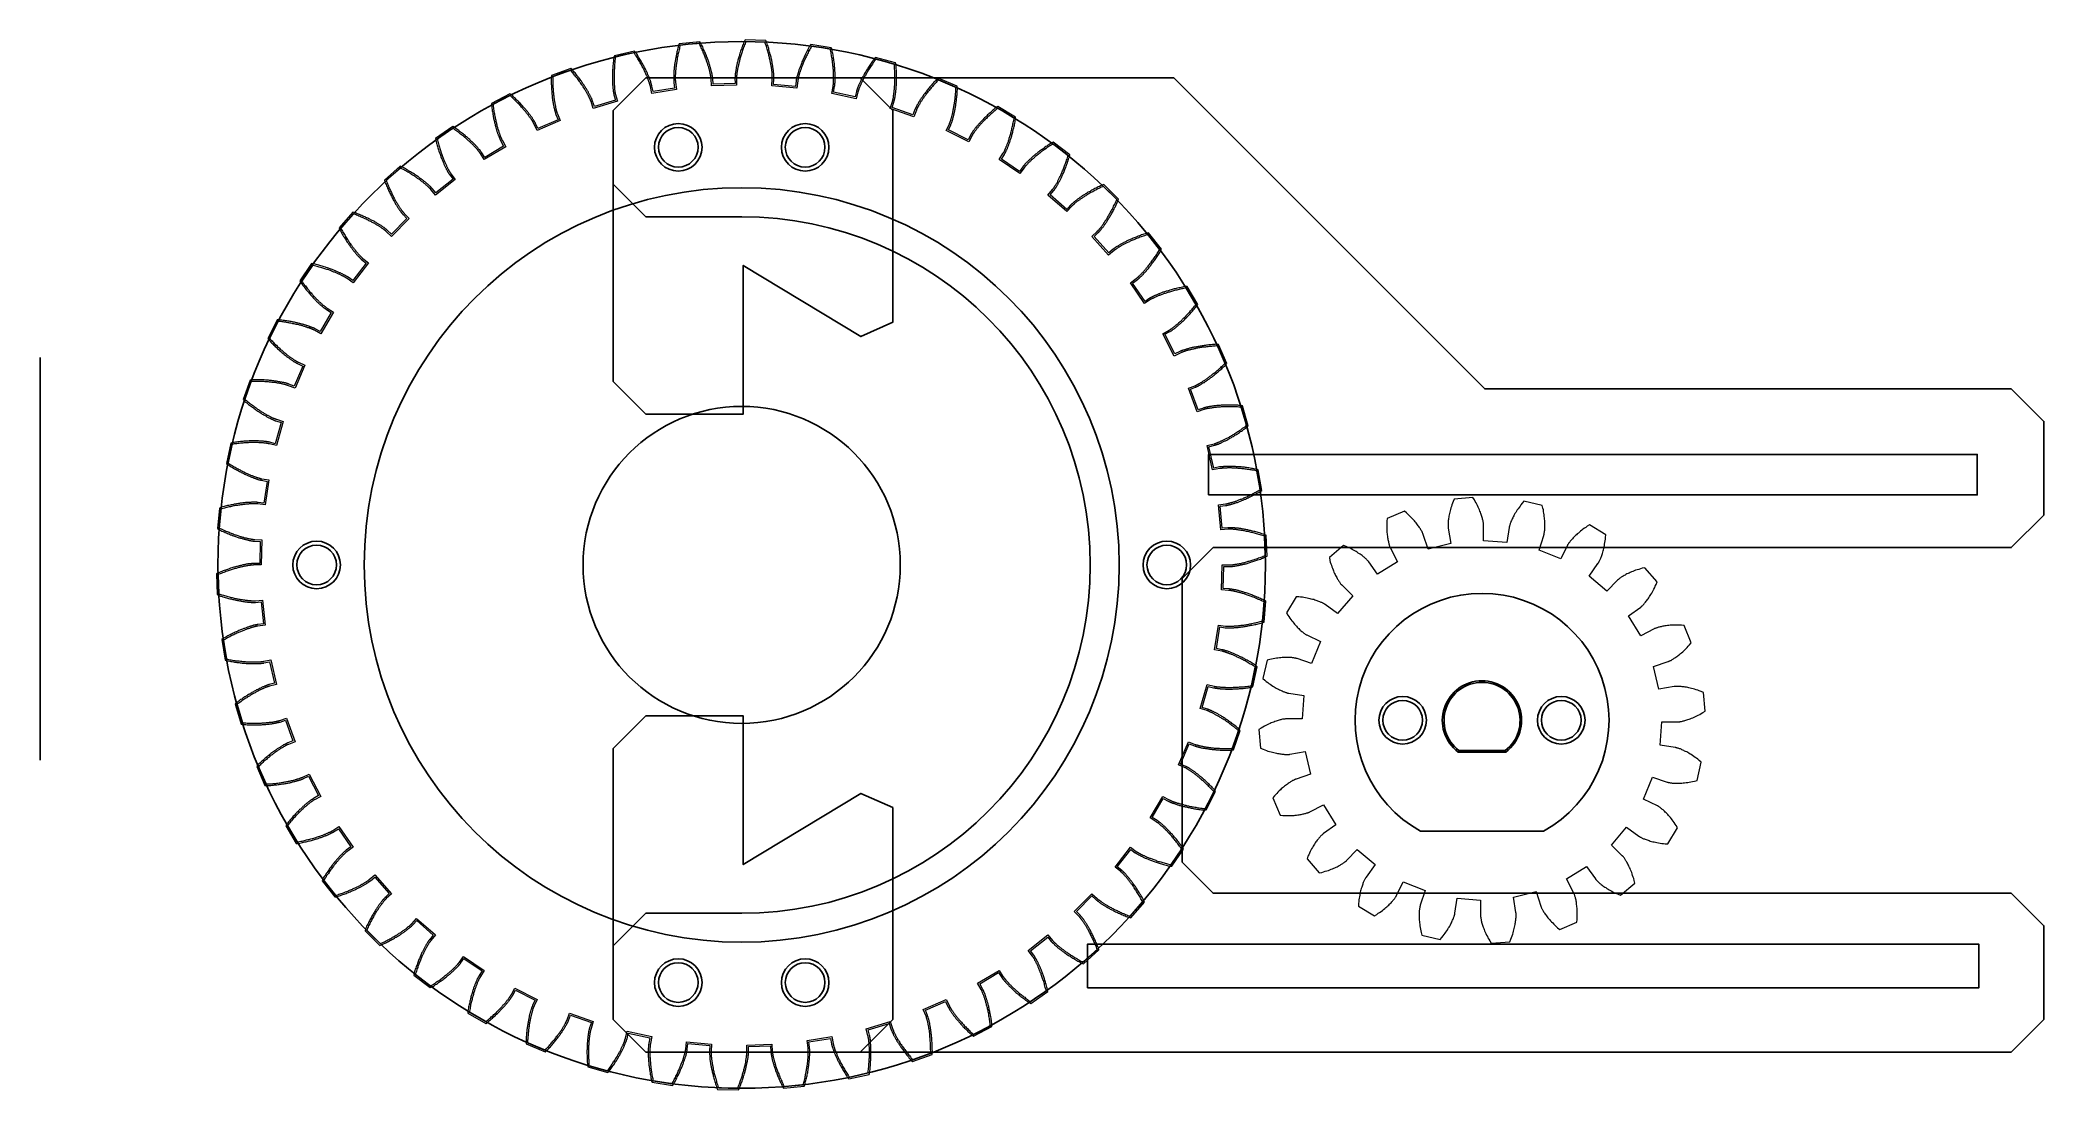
# Model space of a CAD drawing. Header units: inches. Extents: x -44 to 82, y -33 to 33.
import ezdxf

# ---------------------------------------------------------------- set-up
doc = ezdxf.new("R2010")
doc.units = ezdxf.units.IN
doc.header["$MEASUREMENT"] = 0
for name, color, linetype in [('gearMount', 6, 'Continuous'), ('gearsBot_kerf', 133, 'Continuous'), ('gearsTop', 5, 'Continuous'), ('gearsTop_kerf', 163, 'Continuous'), ('stepperMountBot_kerf', 31, 'Continuous'), ('stepperMountTop_kerf', 11, 'Continuous')]:
    doc.layers.add(name, color=color, linetype=linetype)

msp = doc.modelspace()

# ---------------------------------------------------------------- linework, layer by layer
at = {"layer": 'gearMount'}
msp.add_line((-44.24, 13.08), (-44.24, -12.32), dxfattribs=at)
for points in [[(46.67, -16.8), (50.55, -16.8), (42.8, -16.8, -3.872983), (50.55, -16.8)], [(46.67, -11.81), (48.17, -11.81), (45.17, -11.81, -3), (48.17, -11.81)]]:
    msp.add_lwpolyline(points, format="xyb", dxfattribs=at)
for centre, radius in [((0, 0), 33.02), ((0, 0), 10), ((-26.8, 0), 1.5), ((-26.8, 0), 1.5), ((26.8, 0), 1.5), ((26.8, 0), 1.5), ((41.67, -9.8), 1.25), ((51.67, -9.8), 1.25)]:
    msp.add_circle(centre, radius, dxfattribs=at)
at = {"layer": 'gearsBot_kerf', "lineweight": 18}
for points in [[(30.39, -0.1), (30.75, -0.1), (30.75, -0.1), (30.76, -0.1), (30.77, -0.1), (30.78, -0.1), (30.79, -0.1), (30.8, -0.1), (30.81, -0.1), (30.83, -0.1), (30.85, -0.1), (30.86, -0.1), (30.88, -0.09), (30.91, -0.09), (30.93, -0.09), (30.95, -0.09), (30.98, -0.08), (31.01, -0.08), (31.04, -0.08), (31.07, -0.07), (31.1, -0.07), (31.13, -0.06), (31.17, -0.06), (31.2, -0.05), (31.24, -0.04), (31.28, -0.04), (31.32, -0.03), (31.36, -0.02), (31.4, -0.01), (31.45, 0), (31.5, 0.01), (31.54, 0.02), (31.59, 0.03), (31.64, 0.04), (31.69, 0.05), (31.75, 0.07), (31.8, 0.08), (31.86, 0.1), (31.91, 0.11), (31.97, 0.13), (32.03, 0.15), (32.09, 0.17), (32.15, 0.19), (32.22, 0.21), (32.28, 0.23), (32.35, 0.25), (32.42, 0.27), (32.48, 0.3), (32.55, 0.32), (32.63, 0.35), (32.7, 0.37), (32.77, 0.4), (32.85, 0.43), (32.92, 0.46), (33, 0.49), (33.12, 0.56), (33.07, 1.87), (32.95, 1.92), (32.87, 1.95), (32.79, 1.97), (32.71, 2), (32.64, 2.02), (32.56, 2.04), (32.49, 2.06), (32.42, 2.08), (32.35, 2.1), (32.28, 2.12), (32.21, 2.14), (32.15, 2.15), (32.08, 2.17), (32.02, 2.18), (31.96, 2.2), (31.9, 2.21), (31.84, 2.22), (31.78, 2.23), (31.72, 2.24), (31.67, 2.25), (31.61, 2.26), (31.56, 2.27), (31.51, 2.28), (31.46, 2.29), (31.41, 2.3), (31.36, 2.3), (31.32, 2.31), (31.28, 2.32), (31.23, 2.32), (31.19, 2.33), (31.15, 2.33), (31.12, 2.33), (31.08, 2.34), (31.04, 2.34), (31.01, 2.34), (30.98, 2.34), (30.95, 2.35), (30.92, 2.35), (30.89, 2.35), (30.86, 2.35), (30.84, 2.35), (30.82, 2.35), (30.8, 2.35), (30.77, 2.35), (30.76, 2.35), (30.74, 2.35), (30.72, 2.35), (30.71, 2.35), (30.7, 2.35), (30.69, 2.35), (30.68, 2.35), (30.67, 2.35), (30.66, 2.35), (30.65, 2.35), (30.3, 2.33), (30.16, 3.71), (30.51, 3.75), (30.52, 3.75), (30.53, 3.75), (30.54, 3.75), (30.55, 3.76), (30.56, 3.76), (30.57, 3.76), (30.58, 3.76), (30.6, 3.77), (30.61, 3.77), (30.63, 3.77), (30.65, 3.78), (30.67, 3.78), (30.7, 3.79), (30.72, 3.79), (30.75, 3.8), (30.77, 3.81), (30.8, 3.81), (30.83, 3.82), (30.86, 3.83), (30.89, 3.84), (30.93, 3.85), (30.96, 3.86), (31, 3.87), (31.04, 3.88), (31.08, 3.9), (31.12, 3.91), (31.16, 3.92), (31.2, 3.94), (31.25, 3.95), (31.29, 3.97), (31.34, 3.99), (31.39, 4.01), (31.44, 4.03), (31.49, 4.05), (31.54, 4.07), (31.59, 4.09), (31.65, 4.11), (31.7, 4.14), (31.76, 4.16), (31.82, 4.19), (31.88, 4.21), (31.94, 4.24), (32, 4.27), (32.06, 4.3), (32.13, 4.33), (32.19, 4.36), (32.26, 4.4), (32.32, 4.43), (32.39, 4.47), (32.46, 4.5), (32.53, 4.54), (32.6, 4.58), (32.68, 4.63), (32.79, 4.7), (32.57, 6), (32.45, 6.04), (32.36, 6.05), (32.28, 6.07), (32.2, 6.08), (32.13, 6.09), (32.05, 6.11), (31.97, 6.12), (31.9, 6.13), (31.83, 6.14), (31.76, 6.15), (31.69, 6.16), (31.62, 6.16), (31.56, 6.17), (31.49, 6.18), (31.43, 6.18), (31.37, 6.19), (31.31, 6.19), (31.25, 6.2), (31.19, 6.2), (31.13, 6.21), (31.08, 6.21), (31.03, 6.21), (30.97, 6.21), (30.92, 6.21), (30.88, 6.22), (30.83, 6.22), (30.78, 6.22), (30.74, 6.22), (30.7, 6.22), (30.65, 6.22), (30.61, 6.22), (30.58, 6.21), (30.54, 6.21), (30.5, 6.21), (30.47, 6.21), (30.44, 6.21), (30.41, 6.21), (30.38, 6.21), (30.35, 6.2), (30.33, 6.2), (30.3, 6.2), (30.28, 6.2), (30.26, 6.19), (30.24, 6.19), (30.22, 6.19), (30.2, 6.19), (30.19, 6.19), (30.17, 6.18), (30.16, 6.18), (30.15, 6.18), (30.14, 6.18), (30.13, 6.18), (30.12, 6.18), (30.12, 6.18), (29.77, 6.1), (29.46, 7.46), (29.8, 7.55), (29.81, 7.55), (29.82, 7.55), (29.82, 7.55), (29.83, 7.55), (29.84, 7.56), (29.86, 7.56), (29.87, 7.57), (29.88, 7.57), (29.9, 7.58), (29.92, 7.58), (29.94, 7.59), (29.96, 7.6), (29.98, 7.6), (30, 7.61), (30.03, 7.62), (30.05, 7.63), (30.08, 7.64), (30.11, 7.66), (30.14, 7.67), (30.17, 7.68), (30.2, 7.69), (30.23, 7.71), (30.27, 7.73), (30.3, 7.74), (30.34, 7.76), (30.38, 7.78), (30.42, 7.8), (30.46, 7.82), (30.5, 7.84), (30.55, 7.86), (30.59, 7.88), (30.64, 7.91), (30.68, 7.93), (30.73, 7.96), (30.78, 7.99), (30.83, 8.02), (30.88, 8.05), (30.93, 8.08), (30.99, 8.11), (31.04, 8.14), (31.1, 8.18), (31.15, 8.21), (31.21, 8.25), (31.27, 8.28), (31.33, 8.32), (31.39, 8.36), (31.45, 8.41), (31.51, 8.45), (31.58, 8.49), (31.64, 8.54), (31.71, 8.58), (31.77, 8.63), (31.84, 8.69), (31.94, 8.78), (31.57, 10.03), (31.44, 10.06), (31.35, 10.06), (31.27, 10.07), (31.19, 10.07), (31.11, 10.07), (31.03, 10.08), (30.96, 10.08), (30.88, 10.08), (30.81, 10.08), (30.74, 10.08), (30.67, 10.08), (30.6, 10.08), (30.53, 10.08), (30.47, 10.08), (30.4, 10.07), (30.34, 10.07), (30.28, 10.07), (30.22, 10.07), (30.17, 10.06), (30.11, 10.06), (30.06, 10.05), (30, 10.05), (29.95, 10.05), (29.9, 10.04), (29.85, 10.04), (29.81, 10.03), (29.76, 10.03), (29.72, 10.02), (29.67, 10.01), (29.63, 10.01), (29.59, 10), (29.56, 10), (29.52, 9.99), (29.49, 9.99), (29.45, 9.98), (29.42, 9.97), (29.39, 9.97), (29.36, 9.96), (29.33, 9.96), (29.31, 9.95), (29.29, 9.95), (29.26, 9.94), (29.24, 9.94), (29.22, 9.93), (29.2, 9.93), (29.19, 9.92), (29.17, 9.92), (29.16, 9.92), (29.15, 9.91), (29.14, 9.91), (29.13, 9.91), (29.12, 9.91), (29.11, 9.9), (29.11, 9.9), (28.77, 9.79), (28.29, 11.09), (28.62, 11.22), (28.63, 11.22), (28.63, 11.23), (28.64, 11.23), (28.65, 11.23), (28.66, 11.24), (28.67, 11.24), (28.69, 11.25), (28.7, 11.26), (28.71, 11.26), (28.73, 11.27), (28.75, 11.28), (28.77, 11.29), (28.79, 11.3), (28.81, 11.31), (28.83, 11.33), (28.86, 11.34), (28.88, 11.35), (28.91, 11.37), (28.94, 11.38), (28.97, 11.4), (29, 11.42), (29.03, 11.44), (29.06, 11.46), (29.1, 11.48), (29.13, 11.5), (29.17, 11.52), (29.2, 11.55), (29.24, 11.57), (29.28, 11.6), (29.32, 11.63), (29.36, 11.66), (29.4, 11.69), (29.45, 11.72), (29.49, 11.75), (29.54, 11.78), (29.58, 11.82), (29.63, 11.85), (29.68, 11.89), (29.73, 11.93), (29.78, 11.97), (29.83, 12.01), (29.88, 12.05), (29.93, 12.09), (29.98, 12.14), (30.04, 12.18), (30.09, 12.23), (30.15, 12.28), (30.21, 12.33), (30.26, 12.38), (30.32, 12.44), (30.38, 12.49), (30.44, 12.55), (30.5, 12.61), (30.58, 12.71), (30.06, 13.91), (29.93, 13.92), (29.84, 13.91), (29.76, 13.91), (29.68, 13.9), (29.6, 13.89), (29.52, 13.88), (29.45, 13.88), (29.37, 13.87), (29.3, 13.86), (29.23, 13.85), (29.16, 13.84), (29.1, 13.83), (29.03, 13.82), (28.96, 13.81), (28.9, 13.8), (28.84, 13.79), (28.78, 13.78), (28.72, 13.77), (28.67, 13.76), (28.61, 13.75), (28.56, 13.74), (28.51, 13.73), (28.46, 13.72), (28.41, 13.71), (28.36, 13.7), (28.31, 13.69), (28.27, 13.68), (28.23, 13.67), (28.18, 13.65), (28.14, 13.64), (28.11, 13.63), (28.07, 13.62), (28.03, 13.61), (28, 13.6), (27.97, 13.59), (27.94, 13.58), (27.91, 13.57), (27.88, 13.56), (27.85, 13.56), (27.83, 13.55), (27.81, 13.54), (27.79, 13.53), (27.76, 13.52), (27.75, 13.52), (27.73, 13.51), (27.71, 13.5), (27.7, 13.5), (27.68, 13.49), (27.67, 13.49), (27.66, 13.48), (27.65, 13.48), (27.65, 13.48), (27.64, 13.47), (27.63, 13.47), (27.31, 13.32), (26.68, 14.55), (26.99, 14.72), (27, 14.72), (27, 14.73), (27.01, 14.73), (27.02, 14.74), (27.03, 14.74), (27.04, 14.75), (27.05, 14.76), (27.06, 14.76), (27.08, 14.77), (27.09, 14.78), (27.11, 14.8), (27.13, 14.81), (27.15, 14.82), (27.17, 14.83), (27.19, 14.85), (27.21, 14.87), (27.23, 14.88), (27.26, 14.9), (27.28, 14.92), (27.31, 14.94), (27.34, 14.96), (27.37, 14.99), (27.4, 15.01), (27.43, 15.04), (27.46, 15.06), (27.49, 15.09), (27.52, 15.12), (27.56, 15.15), (27.59, 15.18), (27.63, 15.21), (27.67, 15.24), (27.71, 15.28), (27.75, 15.32), (27.79, 15.35), (27.83, 15.39), (27.87, 15.43), (27.91, 15.47), (27.95, 15.52), (28, 15.56), (28.04, 15.6), (28.09, 15.65), (28.13, 15.7), (28.18, 15.75), (28.23, 15.8), (28.27, 15.85), (28.32, 15.91), (28.37, 15.96), (28.42, 16.02), (28.47, 16.08), (28.52, 16.14), (28.57, 16.2), (28.63, 16.26), (28.68, 16.33), (28.75, 16.44), (28.08, 17.56), (27.95, 17.56), (27.86, 17.54), (27.78, 17.53), (27.7, 17.51), (27.63, 17.49), (27.55, 17.48), (27.48, 17.46), (27.4, 17.44), (27.33, 17.42), (27.26, 17.41), (27.2, 17.39), (27.13, 17.37), (27.07, 17.35), (27, 17.34), (26.94, 17.32), (26.88, 17.3), (26.83, 17.28), (26.77, 17.27), (26.71, 17.25), (26.66, 17.23), (26.61, 17.21), (26.56, 17.2), (26.51, 17.18), (26.46, 17.16), (26.42, 17.14), (26.37, 17.13), (26.33, 17.11), (26.29, 17.1), (26.25, 17.08), (26.21, 17.06), (26.18, 17.05), (26.14, 17.03), (26.11, 17.02), (26.07, 17), (26.04, 16.99), (26.01, 16.98), (25.99, 16.96), (25.96, 16.95), (25.94, 16.94), (25.91, 16.93), (25.89, 16.92), (25.87, 16.91), (25.85, 16.9), (25.83, 16.89), (25.82, 16.88), (25.8, 16.87), (25.79, 16.86), (25.77, 16.86), (25.76, 16.85), (25.75, 16.84), (25.75, 16.84), (25.74, 16.83), (25.73, 16.83), (25.73, 16.83), (25.43, 16.63), (24.64, 17.78), (24.93, 17.99), (24.94, 17.99), (24.94, 17.99), (24.95, 18), (24.96, 18.01), (24.96, 18.01), (24.97, 18.02), (24.99, 18.03), (25, 18.04), (25.01, 18.05), (25.02, 18.06), (25.04, 18.08), (25.06, 18.09), (25.07, 18.11), (25.09, 18.12), (25.11, 18.14), (25.13, 18.16), (25.15, 18.18), (25.17, 18.2), (25.2, 18.22), (25.22, 18.25), (25.25, 18.27), (25.27, 18.3), (25.3, 18.33), (25.33, 18.35), (25.35, 18.38), (25.38, 18.42), (25.41, 18.45), (25.44, 18.48), (25.47, 18.52), (25.51, 18.55), (25.54, 18.59), (25.57, 18.63), (25.61, 18.67), (25.64, 18.71), (25.68, 18.76), (25.71, 18.8), (25.75, 18.85), (25.79, 18.9), (25.82, 18.95), (25.86, 19), (25.9, 19.05), (25.94, 19.1), (25.98, 19.16), (26.02, 19.21), (26.06, 19.27), (26.1, 19.33), (26.15, 19.39), (26.19, 19.46), (26.23, 19.52), (26.27, 19.59), (26.32, 19.65), (26.36, 19.72), (26.41, 19.8), (26.46, 19.92), (25.65, 20.95), (25.53, 20.92), (25.44, 20.89), (25.36, 20.87), (25.29, 20.84), (25.21, 20.82), (25.14, 20.79), (25.07, 20.76), (25, 20.74), (24.93, 20.71), (24.87, 20.69), (24.8, 20.66), (24.74, 20.63), (24.68, 20.61), (24.62, 20.58), (24.56, 20.56), (24.5, 20.53), (24.45, 20.51), (24.39, 20.48), (24.34, 20.46), (24.29, 20.44), (24.24, 20.41), (24.19, 20.39), (24.15, 20.37), (24.1, 20.34), (24.06, 20.32), (24.02, 20.3), (23.98, 20.28), (23.94, 20.26), (23.9, 20.23), (23.87, 20.21), (23.83, 20.19), (23.8, 20.18), (23.77, 20.16), (23.74, 20.14), (23.71, 20.12), (23.68, 20.1), (23.66, 20.09), (23.63, 20.07), (23.61, 20.06), (23.59, 20.04), (23.57, 20.03), (23.55, 20.02), (23.53, 20), (23.51, 19.99), (23.5, 19.98), (23.48, 19.97), (23.47, 19.96), (23.46, 19.95), (23.45, 19.95), (23.44, 19.94), (23.43, 19.93), (23.43, 19.93), (23.42, 19.92), (23.42, 19.92), (23.14, 19.69), (22.22, 20.72), (22.48, 20.97), (22.49, 20.97), (22.49, 20.98), (22.5, 20.98), (22.5, 20.99), (22.51, 21), (22.52, 21.01), (22.53, 21.02), (22.54, 21.03), (22.55, 21.04), (22.56, 21.06), (22.58, 21.07), (22.59, 21.09), (22.61, 21.11), (22.62, 21.12), (22.64, 21.14), (22.66, 21.17), (22.67, 21.19), (22.69, 21.21), (22.71, 21.24), (22.73, 21.26), (22.76, 21.29), (22.78, 21.32), (22.8, 21.35), (22.82, 21.38), (22.85, 21.42), (22.87, 21.45), (22.9, 21.49), (22.93, 21.52), (22.95, 21.56), (22.98, 21.6), (23.01, 21.65), (23.04, 21.69), (23.06, 21.73), (23.09, 21.78), (23.12, 21.83), (23.15, 21.88), (23.18, 21.93), (23.21, 21.98), (23.25, 22.03), (23.28, 22.09), (23.31, 22.14), (23.34, 22.2), (23.38, 22.26), (23.41, 22.32), (23.44, 22.39), (23.48, 22.45), (23.51, 22.52), (23.54, 22.58), (23.58, 22.65), (23.61, 22.72), (23.65, 22.8), (23.68, 22.87), (23.72, 22.95), (23.76, 23.08), (22.83, 24), (22.7, 23.96), (22.62, 23.92), (22.55, 23.88), (22.48, 23.85), (22.41, 23.81), (22.34, 23.78), (22.27, 23.74), (22.2, 23.71), (22.14, 23.67), (22.08, 23.64), (22.02, 23.61), (21.96, 23.57), (21.9, 23.54), (21.84, 23.51), (21.79, 23.47), (21.74, 23.44), (21.68, 23.41), (21.63, 23.38), (21.59, 23.35), (21.54, 23.32), (21.49, 23.29), (21.45, 23.26), (21.4, 23.23), (21.36, 23.2), (21.32, 23.18), (21.28, 23.15), (21.25, 23.12), (21.21, 23.1), (21.18, 23.07), (21.14, 23.05), (21.11, 23.02), (21.08, 23), (21.05, 22.98), (21.03, 22.95), (21, 22.93), (20.97, 22.91), (20.95, 22.89), (20.93, 22.88), (20.91, 22.86), (20.89, 22.84), (20.87, 22.82), (20.85, 22.81), (20.84, 22.79), (20.82, 22.78), (20.81, 22.77), (20.79, 22.76), (20.78, 22.75), (20.77, 22.74), (20.76, 22.73), (20.76, 22.72), (20.75, 22.71), (20.74, 22.71), (20.74, 22.7), (20.73, 22.7), (20.49, 22.43), (19.45, 23.35), (19.67, 23.62), (19.68, 23.63), (19.68, 23.63), (19.69, 23.64), (19.69, 23.65), (19.7, 23.65), (19.71, 23.66), (19.72, 23.68), (19.73, 23.69), (19.74, 23.7), (19.75, 23.72), (19.76, 23.73), (19.77, 23.75), (19.78, 23.77), (19.8, 23.79), (19.81, 23.81), (19.82, 23.84), (19.84, 23.86), (19.86, 23.89), (19.87, 23.92), (19.89, 23.95), (19.91, 23.98), (19.93, 24.01), (19.95, 24.04), (19.96, 24.08), (19.98, 24.11), (20, 24.15), (20.03, 24.19), (20.05, 24.23), (20.07, 24.27), (20.09, 24.31), (20.11, 24.36), (20.13, 24.4), (20.16, 24.45), (20.18, 24.5), (20.2, 24.55), (20.23, 24.61), (20.25, 24.66), (20.28, 24.72), (20.3, 24.77), (20.33, 24.83), (20.35, 24.89), (20.38, 24.95), (20.4, 25.02), (20.43, 25.08), (20.45, 25.15), (20.48, 25.22), (20.5, 25.29), (20.53, 25.36), (20.55, 25.43), (20.58, 25.5), (20.6, 25.58), (20.63, 25.66), (20.66, 25.74), (20.68, 25.87), (19.64, 26.67), (19.52, 26.61), (19.45, 26.57), (19.38, 26.52), (19.31, 26.48), (19.24, 26.43), (19.18, 26.39), (19.12, 26.35), (19.06, 26.3), (19, 26.26), (18.94, 26.22), (18.88, 26.18), (18.83, 26.14), (18.78, 26.1), (18.73, 26.06), (18.67, 26.02), (18.63, 25.98), (18.58, 25.94), (18.53, 25.91), (18.49, 25.87), (18.45, 25.83), (18.4, 25.8), (18.36, 25.76), (18.32, 25.73), (18.29, 25.7), (18.25, 25.66), (18.22, 25.63), (18.18, 25.6), (18.15, 25.57), (18.12, 25.54), (18.09, 25.51), (18.06, 25.49), (18.03, 25.46), (18.01, 25.43), (17.98, 25.41), (17.96, 25.38), (17.94, 25.36), (17.92, 25.34), (17.9, 25.32), (17.88, 25.3), (17.86, 25.28), (17.84, 25.26), (17.83, 25.24), (17.81, 25.23), (17.8, 25.21), (17.79, 25.2), (17.78, 25.18), (17.77, 25.17), (17.76, 25.16), (17.75, 25.15), (17.74, 25.14), (17.74, 25.13), (17.73, 25.13), (17.73, 25.12), (17.73, 25.12), (17.52, 24.83), (16.37, 25.6), (16.56, 25.9), (16.56, 25.91), (16.57, 25.91), (16.57, 25.92), (16.57, 25.93), (16.58, 25.94), (16.59, 25.95), (16.59, 25.96), (16.6, 25.97), (16.61, 25.99), (16.62, 26.01), (16.63, 26.02), (16.64, 26.04), (16.65, 26.06), (16.66, 26.09), (16.67, 26.11), (16.68, 26.13), (16.69, 26.16), (16.71, 26.19), (16.72, 26.22), (16.73, 26.25), (16.75, 26.28), (16.76, 26.32), (16.77, 26.35), (16.79, 26.39), (16.8, 26.43), (16.82, 26.47), (16.84, 26.51), (16.85, 26.55), (16.87, 26.59), (16.88, 26.64), (16.9, 26.69), (16.92, 26.74), (16.93, 26.79), (16.95, 26.84), (16.97, 26.89), (16.98, 26.95), (17, 27), (17.02, 27.06), (17.04, 27.12), (17.05, 27.18), (17.07, 27.25), (17.09, 27.31), (17.1, 27.38), (17.12, 27.44), (17.14, 27.51), (17.15, 27.58), (17.17, 27.66), (17.19, 27.73), (17.2, 27.8), (17.22, 27.88), (17.23, 27.96), (17.25, 28.04), (17.27, 28.13), (17.27, 28.26), (16.14, 28.92), (16.03, 28.85), (15.96, 28.79), (15.9, 28.74), (15.84, 28.69), (15.78, 28.64), (15.72, 28.59), (15.67, 28.53), (15.61, 28.49), (15.56, 28.44), (15.5, 28.39), (15.45, 28.34), (15.41, 28.29), (15.36, 28.25), (15.31, 28.2), (15.27, 28.16), (15.22, 28.11), (15.18, 28.07), (15.14, 28.02), (15.1, 27.98), (15.06, 27.94), (15.02, 27.9), (14.99, 27.86), (14.95, 27.82), (14.92, 27.79), (14.89, 27.75), (14.86, 27.71), (14.83, 27.68), (14.8, 27.64), (14.77, 27.61), (14.75, 27.58), (14.72, 27.55), (14.7, 27.52), (14.68, 27.49), (14.66, 27.46), (14.64, 27.44), (14.62, 27.41), (14.6, 27.38), (14.58, 27.36), (14.57, 27.34), (14.55, 27.32), (14.54, 27.3), (14.52, 27.28), (14.51, 27.26), (14.5, 27.24), (14.49, 27.23), (14.48, 27.21), (14.47, 27.2), (14.46, 27.19), (14.46, 27.18), (14.45, 27.17), (14.45, 27.16), (14.44, 27.15), (14.44, 27.15), (14.44, 27.14), (14.27, 26.83), (13.03, 27.45), (13.18, 27.77), (13.18, 27.78), (13.19, 27.78), (13.19, 27.79), (13.19, 27.8), (13.2, 27.81), (13.2, 27.82), (13.21, 27.84), (13.21, 27.85), (13.22, 27.87), (13.23, 27.88), (13.23, 27.9), (13.24, 27.92), (13.25, 27.94), (13.26, 27.97), (13.26, 27.99), (13.27, 28.02), (13.28, 28.05), (13.29, 28.08), (13.3, 28.11), (13.31, 28.14), (13.32, 28.17), (13.33, 28.21), (13.34, 28.25), (13.35, 28.28), (13.36, 28.32), (13.37, 28.36), (13.38, 28.41), (13.39, 28.45), (13.4, 28.5), (13.41, 28.55), (13.42, 28.59), (13.43, 28.65), (13.44, 28.7), (13.45, 28.75), (13.46, 28.81), (13.47, 28.86), (13.48, 28.92), (13.49, 28.98), (13.5, 29.04), (13.51, 29.11), (13.52, 29.17), (13.53, 29.24), (13.54, 29.3), (13.55, 29.37), (13.55, 29.44), (13.56, 29.52), (13.57, 29.59), (13.58, 29.66), (13.58, 29.74), (13.59, 29.82), (13.59, 29.9), (13.6, 29.98), (13.6, 30.07), (13.59, 30.2), (12.39, 30.71), (12.29, 30.63), (12.23, 30.57), (12.17, 30.51), (12.12, 30.45), (12.07, 30.39), (12.01, 30.33), (11.96, 30.27), (11.92, 30.22), (11.87, 30.16), (11.82, 30.11), (11.78, 30.05), (11.74, 30), (11.7, 29.95), (11.66, 29.9), (11.62, 29.85), (11.58, 29.8), (11.54, 29.75), (11.51, 29.7), (11.47, 29.65), (11.44, 29.61), (11.41, 29.56), (11.38, 29.52), (11.35, 29.48), (11.32, 29.44), (11.29, 29.4), (11.27, 29.36), (11.24, 29.32), (11.22, 29.28), (11.2, 29.25), (11.17, 29.21), (11.15, 29.18), (11.13, 29.14), (11.12, 29.11), (11.1, 29.08), (11.08, 29.05), (11.07, 29.03), (11.05, 29), (11.04, 28.97), (11.02, 28.95), (11.01, 28.93), (11, 28.9), (10.99, 28.88), (10.98, 28.86), (10.97, 28.85), (10.96, 28.83), (10.96, 28.81), (10.95, 28.8), (10.94, 28.79), (10.94, 28.77), (10.93, 28.76), (10.93, 28.75), (10.93, 28.75), (10.92, 28.74), (10.92, 28.74), (10.79, 28.4), (9.49, 28.86), (9.6, 29.2), (9.6, 29.21), (9.6, 29.22), (9.6, 29.22), (9.6, 29.23), (9.61, 29.24), (9.61, 29.26), (9.61, 29.27), (9.62, 29.29), (9.62, 29.3), (9.63, 29.32), (9.63, 29.34), (9.64, 29.36), (9.64, 29.38), (9.65, 29.41), (9.65, 29.43), (9.66, 29.46), (9.66, 29.49), (9.67, 29.52), (9.67, 29.55), (9.68, 29.59), (9.68, 29.62), (9.69, 29.66), (9.69, 29.69), (9.7, 29.73), (9.7, 29.77), (9.71, 29.82), (9.71, 29.86), (9.72, 29.91), (9.72, 29.95), (9.73, 30), (9.73, 30.05), (9.74, 30.1), (9.74, 30.16), (9.74, 30.21), (9.75, 30.27), (9.75, 30.32), (9.75, 30.38), (9.75, 30.44), (9.75, 30.51), (9.76, 30.57), (9.76, 30.63), (9.76, 30.7), (9.76, 30.77), (9.76, 30.84), (9.76, 30.91), (9.75, 30.98), (9.75, 31.06), (9.75, 31.13), (9.75, 31.21), (9.74, 31.29), (9.74, 31.37), (9.73, 31.45), (9.73, 31.54), (9.7, 31.67), (8.44, 32.02), (8.35, 31.93), (8.3, 31.86), (8.25, 31.79), (8.21, 31.73), (8.16, 31.66), (8.12, 31.6), (8.08, 31.53), (8.03, 31.47), (8, 31.41), (7.96, 31.35), (7.92, 31.29), (7.88, 31.23), (7.85, 31.18), (7.82, 31.12), (7.78, 31.07), (7.75, 31.01), (7.72, 30.96), (7.69, 30.91), (7.67, 30.86), (7.64, 30.81), (7.61, 30.76), (7.59, 30.71), (7.56, 30.67), (7.54, 30.62), (7.52, 30.58), (7.5, 30.54), (7.48, 30.5), (7.46, 30.46), (7.44, 30.42), (7.42, 30.38), (7.41, 30.34), (7.39, 30.31), (7.38, 30.28), (7.36, 30.24), (7.35, 30.21), (7.34, 30.18), (7.33, 30.15), (7.32, 30.13), (7.31, 30.1), (7.3, 30.08), (7.29, 30.05), (7.28, 30.03), (7.28, 30.01), (7.27, 29.99), (7.26, 29.97), (7.26, 29.96), (7.25, 29.94), (7.25, 29.93), (7.24, 29.92), (7.24, 29.91), (7.24, 29.9), (7.24, 29.89), (7.23, 29.88), (7.23, 29.88), (7.15, 29.53), (5.79, 29.83), (5.86, 30.18), (5.86, 30.18), (5.86, 30.19), (5.86, 30.2), (5.86, 30.21), (5.87, 30.22), (5.87, 30.23), (5.87, 30.24), (5.87, 30.26), (5.87, 30.28), (5.88, 30.3), (5.88, 30.32), (5.88, 30.34), (5.88, 30.36), (5.88, 30.39), (5.89, 30.41), (5.89, 30.44), (5.89, 30.47), (5.89, 30.5), (5.89, 30.53), (5.89, 30.56), (5.89, 30.6), (5.89, 30.64), (5.89, 30.67), (5.9, 30.71), (5.9, 30.76), (5.89, 30.8), (5.89, 30.84), (5.89, 30.89), (5.89, 30.93), (5.89, 30.98), (5.89, 31.03), (5.89, 31.09), (5.88, 31.14), (5.88, 31.19), (5.88, 31.25), (5.87, 31.31), (5.87, 31.37), (5.86, 31.43), (5.85, 31.49), (5.85, 31.55), (5.84, 31.62), (5.83, 31.68), (5.82, 31.75), (5.81, 31.82), (5.8, 31.89), (5.79, 31.96), (5.78, 32.03), (5.77, 32.11), (5.76, 32.18), (5.74, 32.26), (5.73, 32.34), (5.71, 32.42), (5.7, 32.51), (5.65, 32.63), (4.36, 32.83), (4.28, 32.72), (4.24, 32.65), (4.2, 32.57), (4.16, 32.5), (4.13, 32.43), (4.09, 32.36), (4.06, 32.3), (4.03, 32.23), (4, 32.17), (3.96, 32.1), (3.94, 32.04), (3.91, 31.98), (3.88, 31.92), (3.85, 31.86), (3.83, 31.8), (3.8, 31.74), (3.78, 31.68), (3.76, 31.63), (3.74, 31.58), (3.72, 31.52), (3.7, 31.47), (3.68, 31.42), (3.66, 31.37), (3.64, 31.33), (3.63, 31.28), (3.61, 31.24), (3.6, 31.19), (3.58, 31.15), (3.57, 31.11), (3.56, 31.07), (3.55, 31.03), (3.54, 31), (3.53, 30.96), (3.52, 30.93), (3.51, 30.9), (3.5, 30.86), (3.49, 30.83), (3.48, 30.81), (3.48, 30.78), (3.47, 30.75), (3.47, 30.73), (3.46, 30.71), (3.46, 30.69), (3.45, 30.67), (3.45, 30.65), (3.44, 30.63), (3.44, 30.62), (3.44, 30.6), (3.44, 30.59), (3.44, 30.58), (3.43, 30.57), (3.43, 30.56), (3.43, 30.55), (3.43, 30.55), (3.39, 30.19), (2.01, 30.32), (2.03, 30.67), (2.03, 30.68), (2.03, 30.69), (2.03, 30.69), (2.03, 30.7), (2.03, 30.71), (2.03, 30.73), (2.03, 30.74), (2.03, 30.76), (2.03, 30.77), (2.03, 30.79), (2.03, 30.81), (2.03, 30.84), (2.03, 30.86), (2.03, 30.88), (2.03, 30.91), (2.02, 30.94), (2.02, 30.97), (2.02, 31), (2.02, 31.03), (2.01, 31.06), (2.01, 31.1), (2.01, 31.13), (2, 31.17), (2, 31.21), (1.99, 31.25), (1.99, 31.29), (1.98, 31.34), (1.97, 31.38), (1.97, 31.43), (1.96, 31.48), (1.95, 31.53), (1.94, 31.58), (1.93, 31.63), (1.92, 31.68), (1.91, 31.74), (1.9, 31.79), (1.89, 31.85), (1.87, 31.91), (1.86, 31.97), (1.85, 32.03), (1.83, 32.1), (1.82, 32.16), (1.8, 32.23), (1.78, 32.3), (1.76, 32.36), (1.74, 32.43), (1.72, 32.51), (1.7, 32.58), (1.68, 32.65), (1.66, 32.73), (1.63, 32.8), (1.61, 32.88), (1.58, 32.97), (1.52, 33.08), (0.21, 33.12), (0.15, 33), (0.11, 32.92), (0.09, 32.84), (0.06, 32.77), (0.03, 32.69), (0, 32.62), (-0.02, 32.55), (-0.05, 32.48), (-0.07, 32.41), (-0.09, 32.34), (-0.11, 32.28), (-0.13, 32.21), (-0.15, 32.15), (-0.17, 32.09), (-0.19, 32.03), (-0.2, 31.97), (-0.22, 31.91), (-0.24, 31.85), (-0.25, 31.79), (-0.26, 31.74), (-0.28, 31.69), (-0.29, 31.64), (-0.3, 31.59), (-0.31, 31.54), (-0.32, 31.49), (-0.33, 31.44), (-0.34, 31.4), (-0.35, 31.35), (-0.36, 31.31), (-0.36, 31.27), (-0.37, 31.23), (-0.38, 31.2), (-0.38, 31.16), (-0.39, 31.12), (-0.39, 31.09), (-0.4, 31.06), (-0.4, 31.03), (-0.41, 31), (-0.41, 30.97), (-0.41, 30.95), (-0.41, 30.92), (-0.42, 30.9), (-0.42, 30.88), (-0.42, 30.86), (-0.42, 30.84), (-0.42, 30.82), (-0.42, 30.81), (-0.42, 30.79), (-0.42, 30.78), (-0.42, 30.77), (-0.43, 30.76), (-0.43, 30.75), (-0.43, 30.74), (-0.43, 30.74), (-0.42, 30.38), (-1.81, 30.33), (-1.83, 30.69), (-1.83, 30.69), (-1.83, 30.7), (-1.83, 30.71), (-1.83, 30.72), (-1.83, 30.73), (-1.84, 30.74), (-1.84, 30.75), (-1.84, 30.77), (-1.84, 30.79), (-1.84, 30.81), (-1.85, 30.82), (-1.85, 30.85), (-1.85, 30.87), (-1.86, 30.89), (-1.86, 30.92), (-1.87, 30.95), (-1.87, 30.98), (-1.88, 31.01), (-1.89, 31.04), (-1.89, 31.07), (-1.9, 31.1), (-1.91, 31.14), (-1.92, 31.18), (-1.93, 31.21), (-1.94, 31.25), (-1.95, 31.3), (-1.96, 31.34), (-1.97, 31.38), (-1.99, 31.43), (-2, 31.47), (-2.02, 31.52), (-2.03, 31.57), (-2.05, 31.62), (-2.06, 31.67), (-2.08, 31.73), (-2.1, 31.78), (-2.12, 31.84), (-2.14, 31.9), (-2.16, 31.95), (-2.18, 32.01), (-2.21, 32.07), (-2.23, 32.14), (-2.26, 32.2), (-2.28, 32.26), (-2.31, 32.33), (-2.34, 32.4), (-2.37, 32.46), (-2.4, 32.53), (-2.43, 32.6), (-2.46, 32.68), (-2.49, 32.75), (-2.53, 32.82), (-2.57, 32.9), (-2.64, 33.01), (-3.94, 32.88), (-3.99, 32.76), (-4.01, 32.67), (-4.03, 32.6), (-4.05, 32.52), (-4.07, 32.44), (-4.09, 32.37), (-4.1, 32.29), (-4.12, 32.22), (-4.13, 32.15), (-4.14, 32.08), (-4.16, 32.01), (-4.17, 31.94), (-4.18, 31.88), (-4.19, 31.81), (-4.2, 31.75), (-4.21, 31.69), (-4.22, 31.63), (-4.23, 31.57), (-4.23, 31.51), (-4.24, 31.46), (-4.25, 31.4), (-4.25, 31.35), (-4.26, 31.3), (-4.26, 31.25), (-4.27, 31.2), (-4.27, 31.15), (-4.27, 31.11), (-4.28, 31.06), (-4.28, 31.02), (-4.28, 30.98), (-4.28, 30.94), (-4.29, 30.9), (-4.29, 30.87), (-4.29, 30.83), (-4.29, 30.8), (-4.29, 30.76), (-4.29, 30.73), (-4.29, 30.7), (-4.29, 30.68), (-4.29, 30.65), (-4.29, 30.63), (-4.29, 30.6), (-4.29, 30.58), (-4.28, 30.56), (-4.28, 30.54), (-4.28, 30.53), (-4.28, 30.51), (-4.28, 30.5), (-4.28, 30.48), (-4.28, 30.47), (-4.28, 30.46), (-4.28, 30.45), (-4.28, 30.45), (-4.27, 30.44), (-4.23, 30.09), (-5.59, 29.86), (-5.66, 30.21), (-5.66, 30.22), (-5.66, 30.23), (-5.67, 30.23), (-5.67, 30.24), (-5.67, 30.26), (-5.67, 30.27), (-5.68, 30.28), (-5.68, 30.3), (-5.69, 30.31), (-5.69, 30.33), (-5.7, 30.35), (-5.7, 30.37), (-5.71, 30.39), (-5.72, 30.42), (-5.72, 30.44), (-5.73, 30.47), (-5.74, 30.5), (-5.75, 30.52), (-5.76, 30.56), (-5.77, 30.59), (-5.79, 30.62), (-5.8, 30.65), (-5.81, 30.69), (-5.83, 30.73), (-5.84, 30.77), (-5.86, 30.8), (-5.87, 30.85), (-5.89, 30.89), (-5.91, 30.93), (-5.93, 30.98), (-5.95, 31.02), (-5.97, 31.07), (-5.99, 31.12), (-6.02, 31.17), (-6.04, 31.22), (-6.07, 31.27), (-6.09, 31.32), (-6.12, 31.38), (-6.15, 31.43), (-6.18, 31.49), (-6.21, 31.54), (-6.24, 31.6), (-6.27, 31.66), (-6.31, 31.72), (-6.34, 31.79), (-6.38, 31.85), (-6.42, 31.91), (-6.46, 31.98), (-6.5, 32.04), (-6.54, 32.11), (-6.58, 32.18), (-6.62, 32.25), (-6.67, 32.32), (-6.76, 32.42), (-8.03, 32.13), (-8.07, 32), (-8.08, 31.91), (-8.09, 31.83), (-8.09, 31.75), (-8.1, 31.67), (-8.11, 31.6), (-8.12, 31.52), (-8.12, 31.45), (-8.13, 31.38), (-8.13, 31.31), (-8.14, 31.24), (-8.14, 31.17), (-8.14, 31.1), (-8.15, 31.04), (-8.15, 30.97), (-8.15, 30.91), (-8.15, 30.85), (-8.15, 30.79), (-8.15, 30.73), (-8.15, 30.68), (-8.15, 30.62), (-8.15, 30.57), (-8.15, 30.52), (-8.15, 30.47), (-8.14, 30.42), (-8.14, 30.37), (-8.14, 30.33), (-8.14, 30.28), (-8.13, 30.24), (-8.13, 30.2), (-8.13, 30.16), (-8.12, 30.12), (-8.12, 30.08), (-8.12, 30.05), (-8.11, 30.02), (-8.11, 29.98), (-8.11, 29.95), (-8.1, 29.93), (-8.1, 29.9), (-8.1, 29.87), (-8.09, 29.85), (-8.09, 29.82), (-8.08, 29.8), (-8.08, 29.78), (-8.08, 29.76), (-8.07, 29.75), (-8.07, 29.73), (-8.07, 29.72), (-8.07, 29.71), (-8.06, 29.7), (-8.06, 29.69), (-8.06, 29.68), (-8.06, 29.67), (-8.06, 29.67), (-7.96, 29.32), (-9.29, 28.93), (-9.4, 29.27), (-9.41, 29.27), (-9.41, 29.28), (-9.41, 29.29), (-9.41, 29.3), (-9.42, 29.31), (-9.42, 29.32), (-9.43, 29.33), (-9.43, 29.35), (-9.44, 29.36), (-9.45, 29.38), (-9.46, 29.4), (-9.46, 29.42), (-9.47, 29.44), (-9.48, 29.46), (-9.5, 29.48), (-9.51, 29.51), (-9.52, 29.54), (-9.53, 29.56), (-9.55, 29.59), (-9.56, 29.62), (-9.58, 29.65), (-9.6, 29.69), (-9.61, 29.72), (-9.63, 29.75), (-9.65, 29.79), (-9.67, 29.83), (-9.69, 29.87), (-9.72, 29.91), (-9.74, 29.95), (-9.77, 29.99), (-9.79, 30.03), (-9.82, 30.07), (-9.85, 30.12), (-9.88, 30.17), (-9.91, 30.21), (-9.94, 30.26), (-9.97, 30.31), (-10.01, 30.36), (-10.04, 30.41), (-10.08, 30.46), (-10.11, 30.52), (-10.15, 30.57), (-10.19, 30.63), (-10.23, 30.68), (-10.28, 30.74), (-10.32, 30.8), (-10.37, 30.86), (-10.41, 30.92), (-10.46, 30.98), (-10.51, 31.04), (-10.56, 31.1), (-10.61, 31.16), (-10.67, 31.23), (-10.77, 31.32), (-12, 30.87), (-12.01, 30.74), (-12.01, 30.65), (-12.01, 30.57), (-12.01, 30.49), (-12.01, 30.41), (-12.01, 30.33), (-12, 30.26), (-12, 30.18), (-12, 30.11), (-11.99, 30.04), (-11.99, 29.97), (-11.98, 29.9), (-11.98, 29.84), (-11.97, 29.77), (-11.97, 29.71), (-11.96, 29.65), (-11.95, 29.59), (-11.95, 29.53), (-11.94, 29.47), (-11.93, 29.41), (-11.92, 29.36), (-11.92, 29.31), (-11.91, 29.26), (-11.9, 29.21), (-11.89, 29.16), (-11.89, 29.11), (-11.88, 29.07), (-11.87, 29.02), (-11.86, 28.98), (-11.85, 28.94), (-11.84, 28.9), (-11.84, 28.87), (-11.83, 28.83), (-11.82, 28.8), (-11.81, 28.76), (-11.81, 28.73), (-11.8, 28.7), (-11.79, 28.67), (-11.78, 28.65), (-11.78, 28.62), (-11.77, 28.6), (-11.76, 28.58), (-11.76, 28.55), (-11.75, 28.54), (-11.75, 28.52), (-11.74, 28.5), (-11.74, 28.49), (-11.73, 28.47), (-11.73, 28.46), (-11.72, 28.45), (-11.72, 28.44), (-11.72, 28.43), (-11.71, 28.43), (-11.71, 28.42), (-11.58, 28.09), (-12.85, 27.53), (-13, 27.86), (-13, 27.86), (-13, 27.87), (-13.01, 27.88), (-13.01, 27.88), (-13.02, 27.89), (-13.02, 27.9), (-13.03, 27.92), (-13.04, 27.93), (-13.05, 27.95), (-13.06, 27.96), (-13.07, 27.98), (-13.08, 28), (-13.09, 28.02), (-13.1, 28.04), (-13.12, 28.06), (-13.13, 28.08), (-13.15, 28.11), (-13.16, 28.13), (-13.18, 28.16), (-13.2, 28.19), (-13.22, 28.22), (-13.24, 28.25), (-13.26, 28.28), (-13.29, 28.31), (-13.31, 28.35), (-13.34, 28.38), (-13.36, 28.41), (-13.39, 28.45), (-13.42, 28.49), (-13.45, 28.53), (-13.48, 28.57), (-13.51, 28.61), (-13.55, 28.65), (-13.58, 28.69), (-13.62, 28.73), (-13.65, 28.78), (-13.69, 28.82), (-13.73, 28.87), (-13.77, 28.91), (-13.82, 28.96), (-13.86, 29.01), (-13.91, 29.06), (-13.95, 29.11), (-14, 29.16), (-14.05, 29.21), (-14.1, 29.26), (-14.15, 29.31), (-14.21, 29.37), (-14.26, 29.42), (-14.32, 29.48), (-14.38, 29.53), (-14.44, 29.59), (-14.5, 29.65), (-14.61, 29.72), (-15.77, 29.12), (-15.77, 28.99), (-15.76, 28.9), (-15.75, 28.82), (-15.74, 28.74), (-15.73, 28.66), (-15.71, 28.59), (-15.7, 28.51), (-15.69, 28.44), (-15.68, 28.37), (-15.66, 28.3), (-15.65, 28.23), (-15.64, 28.16), (-15.62, 28.1), (-15.61, 28.04), (-15.59, 27.97), (-15.58, 27.91), (-15.57, 27.85), (-15.55, 27.8), (-15.54, 27.74), (-15.52, 27.69), (-15.51, 27.63), (-15.5, 27.58), (-15.48, 27.53), (-15.47, 27.48), (-15.45, 27.44), (-15.44, 27.39), (-15.43, 27.35), (-15.41, 27.31), (-15.4, 27.27), (-15.39, 27.23), (-15.37, 27.19), (-15.36, 27.15), (-15.35, 27.12), (-15.34, 27.09), (-15.32, 27.06), (-15.31, 27.03), (-15.3, 27), (-15.29, 26.97), (-15.28, 26.94), (-15.27, 26.92), (-15.26, 26.9), (-15.25, 26.88), (-15.24, 26.86), (-15.23, 26.84), (-15.23, 26.82), (-15.22, 26.8), (-15.21, 26.79), (-15.21, 26.78), (-15.2, 26.77), (-15.2, 26.76), (-15.19, 26.75), (-15.19, 26.74), (-15.19, 26.73), (-15.18, 26.73), (-15.01, 26.42), (-16.2, 25.71), (-16.39, 26.01), (-16.39, 26.01), (-16.4, 26.02), (-16.4, 26.02), (-16.41, 26.03), (-16.41, 26.04), (-16.42, 26.05), (-16.43, 26.06), (-16.44, 26.08), (-16.45, 26.09), (-16.46, 26.11), (-16.47, 26.12), (-16.48, 26.14), (-16.5, 26.16), (-16.51, 26.18), (-16.53, 26.2), (-16.55, 26.22), (-16.57, 26.24), (-16.59, 26.26), (-16.61, 26.29), (-16.63, 26.31), (-16.65, 26.34), (-16.68, 26.37), (-16.7, 26.39), (-16.73, 26.42), (-16.76, 26.45), (-16.79, 26.48), (-16.82, 26.52), (-16.85, 26.55), (-16.88, 26.58), (-16.92, 26.62), (-16.95, 26.65), (-16.99, 26.69), (-17.03, 26.72), (-17.07, 26.76), (-17.11, 26.8), (-17.15, 26.84), (-17.2, 26.88), (-17.24, 26.92), (-17.29, 26.96), (-17.34, 27), (-17.39, 27.04), (-17.44, 27.09), (-17.49, 27.13), (-17.54, 27.17), (-17.6, 27.22), (-17.66, 27.26), (-17.72, 27.31), (-17.78, 27.35), (-17.84, 27.4), (-17.9, 27.45), (-17.96, 27.5), (-18.03, 27.54), (-18.1, 27.6), (-18.22, 27.66), (-19.3, 26.91), (-19.28, 26.79), (-19.26, 26.7), (-19.24, 26.62), (-19.22, 26.54), (-19.2, 26.47), (-19.17, 26.39), (-19.15, 26.32), (-19.13, 26.25), (-19.11, 26.18), (-19.09, 26.11), (-19.07, 26.05), (-19.04, 25.98), (-19.02, 25.92), (-19, 25.86), (-18.98, 25.8), (-18.96, 25.74), (-18.94, 25.68), (-18.91, 25.63), (-18.89, 25.57), (-18.87, 25.52), (-18.85, 25.47), (-18.83, 25.42), (-18.81, 25.37), (-18.79, 25.33), (-18.77, 25.28), (-18.75, 25.24), (-18.73, 25.2), (-18.71, 25.16), (-18.7, 25.12), (-18.68, 25.08), (-18.66, 25.05), (-18.64, 25.01), (-18.63, 24.98), (-18.61, 24.95), (-18.6, 24.92), (-18.58, 24.89), (-18.57, 24.87), (-18.55, 24.84), (-18.54, 24.82), (-18.52, 24.79), (-18.51, 24.77), (-18.5, 24.75), (-18.49, 24.73), (-18.48, 24.72), (-18.47, 24.7), (-18.46, 24.69), (-18.45, 24.67), (-18.44, 24.66), (-18.44, 24.65), (-18.43, 24.64), (-18.43, 24.63), (-18.42, 24.63), (-18.42, 24.62), (-18.41, 24.62), (-18.2, 24.33), (-19.29, 23.47), (-19.52, 23.75), (-19.52, 23.75), (-19.53, 23.76), (-19.53, 23.76), (-19.54, 23.77), (-19.55, 23.78), (-19.56, 23.79), (-19.56, 23.8), (-19.58, 23.81), (-19.59, 23.82), (-19.6, 23.84), (-19.61, 23.85), (-19.63, 23.87), (-19.65, 23.88), (-19.66, 23.9), (-19.68, 23.92), (-19.7, 23.94), (-19.73, 23.96), (-19.75, 23.98), (-19.77, 24), (-19.8, 24.02), (-19.82, 24.04), (-19.85, 24.07), (-19.88, 24.09), (-19.91, 24.12), (-19.94, 24.14), (-19.98, 24.17), (-20.01, 24.2), (-20.05, 24.23), (-20.08, 24.26), (-20.12, 24.29), (-20.16, 24.32), (-20.2, 24.35), (-20.25, 24.38), (-20.29, 24.41), (-20.34, 24.44), (-20.38, 24.48), (-20.43, 24.51), (-20.48, 24.54), (-20.53, 24.58), (-20.59, 24.61), (-20.64, 24.65), (-20.7, 24.69), (-20.75, 24.72), (-20.81, 24.76), (-20.87, 24.8), (-20.93, 24.83), (-21, 24.87), (-21.06, 24.91), (-21.13, 24.95), (-21.2, 24.99), (-21.27, 25.03), (-21.34, 25.07), (-21.42, 25.11), (-21.54, 25.15), (-22.52, 24.28), (-22.49, 24.16), (-22.45, 24.07), (-22.42, 24), (-22.39, 23.92), (-22.36, 23.85), (-22.33, 23.78), (-22.3, 23.71), (-22.27, 23.65), (-22.24, 23.58), (-22.21, 23.51), (-22.18, 23.45), (-22.15, 23.39), (-22.12, 23.33), (-22.09, 23.27), (-22.06, 23.22), (-22.03, 23.16), (-22.01, 23.11), (-21.98, 23.05), (-21.95, 23), (-21.92, 22.96), (-21.9, 22.91), (-21.87, 22.86), (-21.84, 22.82), (-21.82, 22.77), (-21.79, 22.73), (-21.77, 22.69), (-21.74, 22.65), (-21.72, 22.62), (-21.7, 22.58), (-21.68, 22.55), (-21.65, 22.51), (-21.63, 22.48), (-21.61, 22.45), (-21.59, 22.42), (-21.57, 22.39), (-21.55, 22.37), (-21.54, 22.34), (-21.52, 22.32), (-21.5, 22.3), (-21.49, 22.28), (-21.47, 22.26), (-21.46, 22.24), (-21.44, 22.22), (-21.43, 22.21), (-21.42, 22.19), (-21.41, 22.18), (-21.4, 22.17), (-21.39, 22.15), (-21.38, 22.14), (-21.37, 22.14), (-21.37, 22.13), (-21.36, 22.12), (-21.36, 22.12), (-21.35, 22.11), (-21.11, 21.86), (-22.08, 20.87), (-22.34, 21.11), (-22.35, 21.12), (-22.35, 21.12), (-22.36, 21.13), (-22.36, 21.13), (-22.37, 21.14), (-22.38, 21.15), (-22.39, 21.16), (-22.41, 21.17), (-22.42, 21.18), (-22.43, 21.19), (-22.45, 21.2), (-22.47, 21.22), (-22.49, 21.23), (-22.51, 21.25), (-22.53, 21.26), (-22.55, 21.28), (-22.57, 21.29), (-22.6, 21.31), (-22.62, 21.33), (-22.65, 21.35), (-22.68, 21.37), (-22.71, 21.39), (-22.74, 21.41), (-22.78, 21.43), (-22.81, 21.45), (-22.85, 21.48), (-22.89, 21.5), (-22.92, 21.52), (-22.96, 21.55), (-23.01, 21.57), (-23.05, 21.6), (-23.1, 21.62), (-23.14, 21.65), (-23.19, 21.68), (-23.24, 21.7), (-23.29, 21.73), (-23.34, 21.76), (-23.4, 21.78), (-23.45, 21.81), (-23.51, 21.84), (-23.57, 21.87), (-23.63, 21.9), (-23.69, 21.93), (-23.75, 21.96), (-23.82, 21.99), (-23.88, 22.01), (-23.95, 22.04), (-24.02, 22.07), (-24.09, 22.1), (-24.16, 22.13), (-24.24, 22.16), (-24.31, 22.19), (-24.4, 22.23), (-24.52, 22.26), (-25.38, 21.27), (-25.34, 21.15), (-25.29, 21.07), (-25.25, 21), (-25.21, 20.93), (-25.18, 20.86), (-25.14, 20.8), (-25.1, 20.73), (-25.06, 20.67), (-25.02, 20.61), (-24.98, 20.55), (-24.94, 20.49), (-24.91, 20.43), (-24.87, 20.37), (-24.83, 20.32), (-24.8, 20.27), (-24.76, 20.22), (-24.73, 20.17), (-24.69, 20.12), (-24.66, 20.07), (-24.63, 20.03), (-24.59, 19.98), (-24.56, 19.94), (-24.53, 19.9), (-24.5, 19.86), (-24.47, 19.82), (-24.44, 19.78), (-24.41, 19.75), (-24.38, 19.71), (-24.36, 19.68), (-24.33, 19.65), (-24.3, 19.62), (-24.28, 19.59), (-24.26, 19.56), (-24.23, 19.54), (-24.21, 19.51), (-24.19, 19.49), (-24.17, 19.47), (-24.15, 19.45), (-24.13, 19.43), (-24.11, 19.41), (-24.09, 19.39), (-24.08, 19.37), (-24.06, 19.36), (-24.05, 19.34), (-24.03, 19.33), (-24.02, 19.32), (-24.01, 19.31), (-24, 19.3), (-23.99, 19.29), (-23.98, 19.28), (-23.97, 19.28), (-23.97, 19.27), (-23.96, 19.27), (-23.96, 19.26), (-23.68, 19.04), (-24.52, 17.94), (-24.81, 18.15), (-24.82, 18.15), (-24.82, 18.16), (-24.83, 18.16), (-24.84, 18.17), (-24.85, 18.17), (-24.86, 18.18), (-24.87, 18.19), (-24.88, 18.19), (-24.9, 18.2), (-24.91, 18.21), (-24.93, 18.22), (-24.95, 18.23), (-24.97, 18.25), (-24.99, 18.26), (-25.01, 18.27), (-25.04, 18.28), (-25.06, 18.3), (-25.09, 18.31), (-25.12, 18.33), (-25.15, 18.34), (-25.18, 18.36), (-25.21, 18.37), (-25.25, 18.39), (-25.28, 18.41), (-25.32, 18.43), (-25.36, 18.44), (-25.4, 18.46), (-25.44, 18.48), (-25.48, 18.5), (-25.53, 18.52), (-25.58, 18.54), (-25.62, 18.56), (-25.67, 18.58), (-25.72, 18.6), (-25.78, 18.62), (-25.83, 18.64), (-25.89, 18.66), (-25.94, 18.68), (-26, 18.7), (-26.06, 18.72), (-26.12, 18.74), (-26.19, 18.76), (-26.25, 18.78), (-26.32, 18.81), (-26.38, 18.83), (-26.45, 18.85), (-26.53, 18.87), (-26.6, 18.89), (-26.67, 18.91), (-26.75, 18.93), (-26.83, 18.95), (-26.9, 18.97), (-26.99, 18.99), (-27.12, 19.01), (-27.85, 17.92), (-27.79, 17.81), (-27.74, 17.73), (-27.69, 17.67), (-27.64, 17.6), (-27.59, 17.54), (-27.54, 17.48), (-27.5, 17.42), (-27.45, 17.36), (-27.41, 17.31), (-27.36, 17.25), (-27.32, 17.2), (-27.27, 17.15), (-27.23, 17.1), (-27.19, 17.05), (-27.14, 17), (-27.1, 16.95), (-27.06, 16.91), (-27.02, 16.86), (-26.98, 16.82), (-26.94, 16.78), (-26.91, 16.74), (-26.87, 16.7), (-26.83, 16.67), (-26.8, 16.63), (-26.76, 16.6), (-26.73, 16.56), (-26.7, 16.53), (-26.66, 16.5), (-26.63, 16.47), (-26.6, 16.45), (-26.57, 16.42), (-26.54, 16.39), (-26.52, 16.37), (-26.49, 16.35), (-26.46, 16.32), (-26.44, 16.3), (-26.42, 16.28), (-26.39, 16.27), (-26.37, 16.25), (-26.35, 16.23), (-26.33, 16.22), (-26.31, 16.2), (-26.3, 16.19), (-26.28, 16.18), (-26.27, 16.17), (-26.25, 16.16), (-26.24, 16.15), (-26.23, 16.14), (-26.22, 16.13), (-26.21, 16.13), (-26.2, 16.12), (-26.19, 16.12), (-26.19, 16.11), (-26.18, 16.11), (-25.88, 15.92), (-26.58, 14.72), (-26.89, 14.89), (-26.9, 14.9), (-26.9, 14.9), (-26.91, 14.9), (-26.92, 14.91), (-26.93, 14.91), (-26.94, 14.92), (-26.95, 14.93), (-26.97, 14.93), (-26.98, 14.94), (-27, 14.95), (-27.02, 14.95), (-27.04, 14.96), (-27.06, 14.97), (-27.08, 14.98), (-27.11, 14.99), (-27.13, 15), (-27.16, 15.01), (-27.19, 15.02), (-27.22, 15.03), (-27.25, 15.05), (-27.28, 15.06), (-27.32, 15.07), (-27.35, 15.08), (-27.39, 15.09), (-27.43, 15.11), (-27.47, 15.12), (-27.51, 15.13), (-27.56, 15.15), (-27.6, 15.16), (-27.65, 15.17), (-27.7, 15.19), (-27.75, 15.2), (-27.8, 15.21), (-27.85, 15.23), (-27.91, 15.24), (-27.96, 15.25), (-28.02, 15.27), (-28.08, 15.28), (-28.14, 15.29), (-28.2, 15.31), (-28.27, 15.32), (-28.33, 15.33), (-28.4, 15.35), (-28.47, 15.36), (-28.54, 15.37), (-28.61, 15.38), (-28.68, 15.4), (-28.76, 15.41), (-28.83, 15.42), (-28.91, 15.43), (-28.99, 15.44), (-29.07, 15.45), (-29.16, 15.46), (-29.29, 15.46), (-29.88, 14.29), (-29.8, 14.18), (-29.74, 14.12), (-29.68, 14.06), (-29.63, 14), (-29.57, 13.95), (-29.52, 13.89), (-29.46, 13.84), (-29.41, 13.79), (-29.36, 13.74), (-29.31, 13.69), (-29.26, 13.64), (-29.21, 13.59), (-29.16, 13.55), (-29.11, 13.51), (-29.06, 13.46), (-29.01, 13.42), (-28.97, 13.38), (-28.92, 13.34), (-28.88, 13.31), (-28.84, 13.27), (-28.79, 13.24), (-28.75, 13.2), (-28.71, 13.17), (-28.67, 13.14), (-28.63, 13.11), (-28.59, 13.08), (-28.56, 13.06), (-28.52, 13.03), (-28.49, 13.01), (-28.45, 12.98), (-28.42, 12.96), (-28.39, 12.94), (-28.36, 12.92), (-28.33, 12.9), (-28.3, 12.88), (-28.28, 12.86), (-28.25, 12.84), (-28.23, 12.83), (-28.2, 12.81), (-28.18, 12.8), (-28.16, 12.79), (-28.14, 12.78), (-28.12, 12.77), (-28.1, 12.76), (-28.09, 12.75), (-28.07, 12.74), (-28.06, 12.73), (-28.04, 12.72), (-28.03, 12.72), (-28.02, 12.71), (-28.01, 12.71), (-28.01, 12.7), (-28, 12.7), (-28, 12.7), (-27.67, 12.55), (-28.21, 11.28), (-28.55, 11.41), (-28.55, 11.41), (-28.56, 11.41), (-28.57, 11.41), (-28.58, 11.42), (-28.59, 11.42), (-28.6, 11.42), (-28.61, 11.43), (-28.63, 11.43), (-28.64, 11.44), (-28.66, 11.44), (-28.68, 11.45), (-28.7, 11.46), (-28.72, 11.46), (-28.75, 11.47), (-28.77, 11.48), (-28.8, 11.48), (-28.83, 11.49), (-28.86, 11.5), (-28.89, 11.5), (-28.92, 11.51), (-28.96, 11.52), (-28.99, 11.53), (-29.03, 11.53), (-29.07, 11.54), (-29.11, 11.55), (-29.15, 11.56), (-29.19, 11.56), (-29.24, 11.57), (-29.29, 11.58), (-29.33, 11.59), (-29.38, 11.59), (-29.43, 11.6), (-29.49, 11.61), (-29.54, 11.62), (-29.6, 11.62), (-29.65, 11.63), (-29.71, 11.64), (-29.77, 11.64), (-29.84, 11.65), (-29.9, 11.65), (-29.96, 11.66), (-30.03, 11.66), (-30.1, 11.67), (-30.17, 11.67), (-30.24, 11.67), (-30.31, 11.68), (-30.39, 11.68), (-30.46, 11.68), (-30.54, 11.68), (-30.62, 11.68), (-30.7, 11.68), (-30.78, 11.68), (-30.87, 11.68), (-31, 11.66), (-31.43, 10.43), (-31.35, 10.34), (-31.28, 10.28), (-31.21, 10.23), (-31.15, 10.18), (-31.09, 10.13), (-31.03, 10.08), (-30.97, 10.04), (-30.91, 9.99), (-30.85, 9.95), (-30.79, 9.91), (-30.74, 9.86), (-30.68, 9.83), (-30.63, 9.79), (-30.57, 9.75), (-30.52, 9.71), (-30.47, 9.68), (-30.42, 9.65), (-30.37, 9.61), (-30.32, 9.58), (-30.27, 9.55), (-30.23, 9.52), (-30.18, 9.5), (-30.14, 9.47), (-30.09, 9.44), (-30.05, 9.42), (-30.01, 9.4), (-29.97, 9.37), (-29.93, 9.35), (-29.89, 9.33), (-29.86, 9.31), (-29.82, 9.29), (-29.79, 9.28), (-29.76, 9.26), (-29.72, 9.24), (-29.69, 9.23), (-29.67, 9.22), (-29.64, 9.2), (-29.61, 9.19), (-29.59, 9.18), (-29.56, 9.17), (-29.54, 9.16), (-29.52, 9.15), (-29.5, 9.14), (-29.48, 9.13), (-29.46, 9.13), (-29.45, 9.12), (-29.43, 9.11), (-29.42, 9.11), (-29.41, 9.1), (-29.4, 9.1), (-29.39, 9.1), (-29.38, 9.09), (-29.37, 9.09), (-29.37, 9.09), (-29.03, 8.98), (-29.41, 7.65), (-29.75, 7.74), (-29.76, 7.74), (-29.76, 7.74), (-29.77, 7.74), (-29.78, 7.75), (-29.79, 7.75), (-29.81, 7.75), (-29.82, 7.75), (-29.83, 7.76), (-29.85, 7.76), (-29.87, 7.76), (-29.89, 7.76), (-29.91, 7.77), (-29.93, 7.77), (-29.96, 7.78), (-29.98, 7.78), (-30.01, 7.78), (-30.04, 7.79), (-30.07, 7.79), (-30.1, 7.79), (-30.14, 7.8), (-30.17, 7.8), (-30.21, 7.8), (-30.25, 7.8), (-30.29, 7.81), (-30.33, 7.81), (-30.37, 7.81), (-30.41, 7.81), (-30.46, 7.82), (-30.51, 7.82), (-30.56, 7.82), (-30.61, 7.82), (-30.66, 7.82), (-30.71, 7.82), (-30.76, 7.82), (-30.82, 7.82), (-30.88, 7.82), (-30.94, 7.82), (-31, 7.82), (-31.06, 7.82), (-31.12, 7.81), (-31.19, 7.81), (-31.26, 7.81), (-31.32, 7.8), (-31.39, 7.8), (-31.46, 7.79), (-31.54, 7.79), (-31.61, 7.78), (-31.69, 7.77), (-31.76, 7.76), (-31.84, 7.75), (-31.92, 7.74), (-32, 7.73), (-32.09, 7.72), (-32.21, 7.69), (-32.49, 6.41), (-32.39, 6.33), (-32.32, 6.28), (-32.25, 6.23), (-32.18, 6.19), (-32.11, 6.15), (-32.05, 6.11), (-31.98, 6.07), (-31.92, 6.04), (-31.85, 6), (-31.79, 5.97), (-31.73, 5.93), (-31.67, 5.9), (-31.61, 5.87), (-31.55, 5.84), (-31.5, 5.81), (-31.44, 5.78), (-31.39, 5.76), (-31.33, 5.73), (-31.28, 5.71), (-31.23, 5.68), (-31.18, 5.66), (-31.13, 5.64), (-31.09, 5.62), (-31.04, 5.6), (-30.99, 5.58), (-30.95, 5.56), (-30.91, 5.54), (-30.87, 5.53), (-30.83, 5.51), (-30.79, 5.5), (-30.75, 5.48), (-30.72, 5.47), (-30.68, 5.46), (-30.65, 5.45), (-30.62, 5.44), (-30.59, 5.43), (-30.56, 5.42), (-30.53, 5.41), (-30.5, 5.4), (-30.48, 5.39), (-30.45, 5.38), (-30.43, 5.38), (-30.41, 5.37), (-30.39, 5.37), (-30.37, 5.36), (-30.36, 5.36), (-30.34, 5.35), (-30.33, 5.35), (-30.32, 5.35), (-30.31, 5.34), (-30.3, 5.34), (-30.29, 5.34), (-30.28, 5.34), (-30.28, 5.34), (-29.92, 5.27), (-30.13, 3.9), (-30.49, 3.95), (-30.49, 3.95), (-30.5, 3.95), (-30.51, 3.95), (-30.52, 3.95), (-30.53, 3.95), (-30.54, 3.95), (-30.56, 3.95), (-30.57, 3.96), (-30.59, 3.96), (-30.61, 3.96), (-30.63, 3.96), (-30.65, 3.96), (-30.67, 3.96), (-30.7, 3.96), (-30.72, 3.96), (-30.75, 3.96), (-30.78, 3.96), (-30.81, 3.96), (-30.84, 3.96), (-30.88, 3.96), (-30.91, 3.96), (-30.95, 3.95), (-30.99, 3.95), (-31.03, 3.95), (-31.07, 3.95), (-31.11, 3.94), (-31.15, 3.94), (-31.2, 3.94), (-31.25, 3.93), (-31.29, 3.93), (-31.34, 3.92), (-31.4, 3.92), (-31.45, 3.91), (-31.5, 3.9), (-31.56, 3.9), (-31.62, 3.89), (-31.67, 3.88), (-31.73, 3.87), (-31.8, 3.86), (-31.86, 3.85), (-31.92, 3.84), (-31.99, 3.83), (-32.05, 3.81), (-32.12, 3.8), (-32.19, 3.79), (-32.26, 3.77), (-32.34, 3.76), (-32.41, 3.74), (-32.48, 3.72), (-32.56, 3.7), (-32.64, 3.68), (-32.72, 3.66), (-32.8, 3.64), (-32.92, 3.59), (-33.04, 2.29), (-32.93, 2.22), (-32.85, 2.18), (-32.78, 2.14), (-32.7, 2.11), (-32.63, 2.08), (-32.56, 2.05), (-32.49, 2.02), (-32.42, 1.99), (-32.36, 1.96), (-32.29, 1.94), (-32.22, 1.91), (-32.16, 1.89), (-32.1, 1.86), (-32.04, 1.84), (-31.98, 1.82), (-31.92, 1.8), (-31.86, 1.78), (-31.81, 1.76), (-31.75, 1.74), (-31.7, 1.72), (-31.65, 1.71), (-31.59, 1.69), (-31.54, 1.68), (-31.5, 1.66), (-31.45, 1.65), (-31.4, 1.64), (-31.36, 1.63), (-31.32, 1.62), (-31.28, 1.6), (-31.24, 1.6), (-31.2, 1.59), (-31.16, 1.58), (-31.12, 1.57), (-31.09, 1.56), (-31.06, 1.55), (-31.03, 1.55), (-31, 1.54), (-30.97, 1.54), (-30.94, 1.53), (-30.91, 1.53), (-30.89, 1.52), (-30.87, 1.52), (-30.85, 1.52), (-30.83, 1.51), (-30.81, 1.51), (-30.79, 1.51), (-30.77, 1.51), (-30.76, 1.51), (-30.75, 1.5), (-30.74, 1.5), (-30.73, 1.5), (-30.72, 1.5), (-30.71, 1.5), (-30.71, 1.5), (-30.35, 1.48), (-30.39, 0.1), (-30.74, 0.1), (-30.75, 0.1), (-30.76, 0.1), (-30.76, 0.1), (-30.77, 0.1), (-30.78, 0.09), (-30.8, 0.09), (-30.81, 0.09), (-30.83, 0.09), (-30.84, 0.09), (-30.86, 0.09), (-30.88, 0.09), (-30.9, 0.09), (-30.93, 0.08), (-30.95, 0.08), (-30.98, 0.08), (-31.01, 0.07), (-31.03, 0.07), (-31.06, 0.07), (-31.1, 0.06), (-31.13, 0.06), (-31.16, 0.05), (-31.2, 0.04), (-31.24, 0.04), (-31.28, 0.03), (-31.32, 0.02), (-31.36, 0.01), (-31.4, 0.01), (-31.45, 0), (-31.49, -0.01), (-31.54, -0.03), (-31.59, -0.04), (-31.64, -0.05), (-31.69, -0.06), (-31.74, -0.08), (-31.8, -0.09), (-31.85, -0.1), (-31.91, -0.12), (-31.97, -0.14), (-32.03, -0.15), (-32.09, -0.17), (-32.15, -0.19), (-32.22, -0.21), (-32.28, -0.23), (-32.35, -0.26), (-32.41, -0.28), (-32.48, -0.3), (-32.55, -0.33), (-32.62, -0.35), (-32.7, -0.38), (-32.77, -0.41), (-32.84, -0.44), (-32.92, -0.47), (-33, -0.5), (-33.11, -0.57), (-33.07, -1.87), (-32.95, -1.93), (-32.86, -1.96), (-32.79, -1.98), (-32.71, -2.01), (-32.63, -2.03), (-32.56, -2.05), (-32.49, -2.07), (-32.42, -2.09), (-32.35, -2.11), (-32.28, -2.13), (-32.21, -2.14), (-32.14, -2.16), (-32.08, -2.17), (-32.02, -2.19), (-31.95, -2.2), (-31.89, -2.22), (-31.83, -2.23), (-31.78, -2.24), (-31.72, -2.25), (-31.66, -2.26), (-31.61, -2.27), (-31.56, -2.28), (-31.51, -2.29), (-31.46, -2.3), (-31.41, -2.3), (-31.36, -2.31), (-31.32, -2.32), (-31.27, -2.32), (-31.23, -2.33), (-31.19, -2.33), (-31.15, -2.34), (-31.11, -2.34), (-31.08, -2.34), (-31.04, -2.35), (-31.01, -2.35), (-30.98, -2.35), (-30.95, -2.35), (-30.92, -2.36), (-30.89, -2.36), (-30.86, -2.36), (-30.84, -2.36), (-30.81, -2.36), (-30.79, -2.36), (-30.77, -2.36), (-30.75, -2.36), (-30.74, -2.36), (-30.72, -2.36), (-30.71, -2.36), (-30.69, -2.36), (-30.68, -2.36), (-30.67, -2.36), (-30.67, -2.36), (-30.66, -2.36), (-30.65, -2.36), (-30.3, -2.33), (-30.16, -3.71), (-30.51, -3.76), (-30.52, -3.76), (-30.53, -3.76), (-30.53, -3.76), (-30.54, -3.76), (-30.55, -3.76), (-30.57, -3.77), (-30.58, -3.77), (-30.6, -3.77), (-30.61, -3.78), (-30.63, -3.78), (-30.65, -3.78), (-30.67, -3.79), (-30.69, -3.79), (-30.72, -3.8), (-30.74, -3.81), (-30.77, -3.81), (-30.8, -3.82), (-30.83, -3.83), (-30.86, -3.84), (-30.89, -3.85), (-30.93, -3.86), (-30.96, -3.87), (-31, -3.88), (-31.03, -3.89), (-31.07, -3.9), (-31.11, -3.92), (-31.16, -3.93), (-31.2, -3.95), (-31.24, -3.96), (-31.29, -3.98), (-31.34, -4), (-31.38, -4.01), (-31.43, -4.03), (-31.48, -4.05), (-31.54, -4.07), (-31.59, -4.1), (-31.64, -4.12), (-31.7, -4.14), (-31.76, -4.17), (-31.82, -4.19), (-31.87, -4.22), (-31.94, -4.25), (-32, -4.28), (-32.06, -4.31), (-32.12, -4.34), (-32.19, -4.37), (-32.25, -4.4), (-32.32, -4.44), (-32.39, -4.48), (-32.46, -4.51), (-32.53, -4.55), (-32.6, -4.59), (-32.68, -4.63), (-32.78, -4.71), (-32.57, -6), (-32.45, -6.04), (-32.36, -6.06), (-32.28, -6.08), (-32.2, -6.09), (-32.12, -6.1), (-32.05, -6.11), (-31.97, -6.13), (-31.9, -6.14), (-31.83, -6.15), (-31.76, -6.15), (-31.69, -6.16), (-31.62, -6.17), (-31.55, -6.18), (-31.49, -6.19), (-31.43, -6.19), (-31.36, -6.2), (-31.3, -6.2), (-31.24, -6.21), (-31.19, -6.21), (-31.13, -6.21), (-31.08, -6.22), (-31.02, -6.22), (-30.97, -6.22), (-30.92, -6.22), (-30.87, -6.22), (-30.83, -6.22), (-30.78, -6.22), (-30.74, -6.22), (-30.69, -6.22), (-30.65, -6.22), (-30.61, -6.22), (-30.57, -6.22), (-30.54, -6.22), (-30.5, -6.22), (-30.47, -6.22), (-30.44, -6.22), (-30.41, -6.21), (-30.38, -6.21), (-30.35, -6.21), (-30.32, -6.21), (-30.3, -6.21), (-30.28, -6.2), (-30.25, -6.2), (-30.23, -6.2), (-30.22, -6.2), (-30.2, -6.2), (-30.18, -6.19), (-30.17, -6.19), (-30.16, -6.19), (-30.15, -6.19), (-30.14, -6.19), (-30.13, -6.19), (-30.12, -6.18), (-30.12, -6.18), (-29.77, -6.11), (-29.46, -7.46), (-29.8, -7.55), (-29.81, -7.55), (-29.81, -7.56), (-29.82, -7.56), (-29.83, -7.56), (-29.84, -7.56), (-29.85, -7.57), (-29.87, -7.57), (-29.88, -7.58), (-29.9, -7.58), (-29.92, -7.59), (-29.94, -7.6), (-29.96, -7.6), (-29.98, -7.61), (-30, -7.62), (-30.02, -7.63), (-30.05, -7.64), (-30.08, -7.65), (-30.11, -7.66), (-30.14, -7.68), (-30.17, -7.69), (-30.2, -7.7), (-30.23, -7.72), (-30.27, -7.73), (-30.3, -7.75), (-30.34, -7.77), (-30.38, -7.79), (-30.42, -7.8), (-30.46, -7.83), (-30.5, -7.85), (-30.54, -7.87), (-30.59, -7.89), (-30.63, -7.92), (-30.68, -7.94), (-30.73, -7.97), (-30.78, -8), (-30.83, -8.02), (-30.88, -8.05), (-30.93, -8.08), (-30.99, -8.12), (-31.04, -8.15), (-31.09, -8.18), (-31.15, -8.22), (-31.21, -8.25), (-31.27, -8.29), (-31.33, -8.33), (-31.39, -8.37), (-31.45, -8.41), (-31.51, -8.46), (-31.57, -8.5), (-31.64, -8.54), (-31.7, -8.59), (-31.77, -8.64), (-31.84, -8.69), (-31.93, -8.78), (-31.56, -10.04), (-31.44, -10.06), (-31.35, -10.07), (-31.26, -10.07), (-31.18, -10.08), (-31.11, -10.08), (-31.03, -10.08), (-30.95, -10.08), (-30.88, -10.09), (-30.81, -10.09), (-30.74, -10.09), (-30.67, -10.09), (-30.6, -10.09), (-30.53, -10.08), (-30.47, -10.08), (-30.4, -10.08), (-30.34, -10.08), (-30.28, -10.08), (-30.22, -10.07), (-30.16, -10.07), (-30.11, -10.07), (-30.05, -10.06), (-30, -10.06), (-29.95, -10.05), (-29.9, -10.05), (-29.85, -10.04), (-29.8, -10.04), (-29.76, -10.03), (-29.71, -10.03), (-29.67, -10.02), (-29.63, -10.02), (-29.59, -10.01), (-29.55, -10.01), (-29.52, -10), (-29.48, -9.99), (-29.45, -9.99), (-29.42, -9.98), (-29.39, -9.98), (-29.36, -9.97), (-29.33, -9.97), (-29.31, -9.96), (-29.28, -9.95), (-29.26, -9.95), (-29.24, -9.94), (-29.22, -9.94), (-29.2, -9.94), (-29.18, -9.93), (-29.17, -9.93), (-29.16, -9.92), (-29.14, -9.92), (-29.13, -9.92), (-29.12, -9.91), (-29.12, -9.91), (-29.11, -9.91), (-29.1, -9.91), (-28.77, -9.79), (-28.29, -11.1), (-28.62, -11.23), (-28.63, -11.23), (-28.63, -11.23), (-28.64, -11.24), (-28.65, -11.24), (-28.66, -11.25), (-28.67, -11.25), (-28.68, -11.26), (-28.7, -11.26), (-28.71, -11.27), (-28.73, -11.28), (-28.75, -11.29), (-28.77, -11.3), (-28.79, -11.31), (-28.81, -11.32), (-28.83, -11.33), (-28.86, -11.35), (-28.88, -11.36), (-28.91, -11.38), (-28.94, -11.39), (-28.97, -11.41), (-29, -11.43), (-29.03, -11.45), (-29.06, -11.47), (-29.09, -11.49), (-29.13, -11.51), (-29.16, -11.53), (-29.2, -11.56), (-29.24, -11.58), (-29.28, -11.61), (-29.32, -11.64), (-29.36, -11.66), (-29.4, -11.69), (-29.44, -11.72), (-29.49, -11.76), (-29.53, -11.79), (-29.58, -11.82), (-29.63, -11.86), (-29.68, -11.9), (-29.72, -11.94), (-29.77, -11.97), (-29.82, -12.02), (-29.88, -12.06), (-29.93, -12.1), (-29.98, -12.15), (-30.04, -12.19), (-30.09, -12.24), (-30.15, -12.29), (-30.2, -12.34), (-30.26, -12.39), (-30.32, -12.44), (-30.38, -12.5), (-30.44, -12.55), (-30.5, -12.62), (-30.58, -12.72), (-30.06, -13.91), (-29.93, -13.92), (-29.84, -13.92), (-29.76, -13.91), (-29.68, -13.91), (-29.6, -13.9), (-29.52, -13.89), (-29.45, -13.88), (-29.37, -13.88), (-29.3, -13.87), (-29.23, -13.86), (-29.16, -13.85), (-29.09, -13.84), (-29.03, -13.83), (-28.96, -13.82), (-28.9, -13.81), (-28.84, -13.8), (-28.78, -13.79), (-28.72, -13.78), (-28.66, -13.77), (-28.61, -13.76), (-28.56, -13.75), (-28.5, -13.74), (-28.45, -13.73), (-28.4, -13.72), (-28.36, -13.71), (-28.31, -13.69), (-28.27, -13.68), (-28.22, -13.67), (-28.18, -13.66), (-28.14, -13.65), (-28.1, -13.64), (-28.07, -13.63), (-28.03, -13.62), (-28, -13.61), (-27.97, -13.6), (-27.94, -13.59), (-27.91, -13.58), (-27.88, -13.57), (-27.85, -13.56), (-27.83, -13.55), (-27.8, -13.55), (-27.78, -13.54), (-27.76, -13.53), (-27.74, -13.52), (-27.73, -13.52), (-27.71, -13.51), (-27.7, -13.51), (-27.68, -13.5), (-27.67, -13.5), (-27.66, -13.49), (-27.65, -13.49), (-27.64, -13.48), (-27.64, -13.48), (-27.63, -13.48), (-27.31, -13.32), (-26.68, -14.55), (-26.99, -14.73), (-26.99, -14.73), (-27, -14.73), (-27.01, -14.74), (-27.01, -14.74), (-27.02, -14.75), (-27.03, -14.76), (-27.05, -14.76), (-27.06, -14.77), (-27.07, -14.78), (-27.09, -14.79), (-27.11, -14.8), (-27.12, -14.81), (-27.14, -14.83), (-27.16, -14.84), (-27.18, -14.86), (-27.21, -14.87), (-27.23, -14.89), (-27.26, -14.91), (-27.28, -14.93), (-27.31, -14.95), (-27.34, -14.97), (-27.36, -14.99), (-27.39, -15.02), (-27.42, -15.04), (-27.46, -15.07), (-27.49, -15.1), (-27.52, -15.12), (-27.56, -15.15), (-27.59, -15.19), (-27.63, -15.22), (-27.67, -15.25), (-27.7, -15.29), (-27.74, -15.32), (-27.78, -15.36), (-27.82, -15.4), (-27.87, -15.44), (-27.91, -15.48), (-27.95, -15.52), (-27.99, -15.57), (-28.04, -15.61), (-28.08, -15.66), (-28.13, -15.71), (-28.18, -15.76), (-28.22, -15.81), (-28.27, -15.86), (-28.32, -15.91), (-28.37, -15.97), (-28.42, -16.03), (-28.47, -16.09), (-28.52, -16.15), (-28.57, -16.21), (-28.62, -16.27), (-28.68, -16.34), (-28.75, -16.45), (-28.08, -17.57), (-27.95, -17.57), (-27.86, -17.55), (-27.78, -17.53), (-27.7, -17.52), (-27.62, -17.5), (-27.55, -17.48), (-27.47, -17.47), (-27.4, -17.45), (-27.33, -17.43), (-27.26, -17.41), (-27.2, -17.4), (-27.13, -17.38), (-27.07, -17.36), (-27, -17.34), (-26.94, -17.33), (-26.88, -17.31), (-26.82, -17.29), (-26.77, -17.27), (-26.71, -17.25), (-26.66, -17.24), (-26.61, -17.22), (-26.56, -17.2), (-26.51, -17.19), (-26.46, -17.17), (-26.42, -17.15), (-26.37, -17.13), (-26.33, -17.12), (-26.29, -17.1), (-26.25, -17.09), (-26.21, -17.07), (-26.17, -17.06), (-26.14, -17.04), (-26.1, -17.03), (-26.07, -17.01), (-26.04, -17), (-26.01, -16.99), (-25.99, -16.97), (-25.96, -16.96), (-25.93, -16.95), (-25.91, -16.94), (-25.89, -16.92), (-25.87, -16.91), (-25.85, -16.9), (-25.83, -16.9), (-25.81, -16.89), (-25.8, -16.88), (-25.79, -16.87), (-25.77, -16.86), (-25.76, -16.86), (-25.75, -16.85), (-25.74, -16.85), (-25.74, -16.84), (-25.73, -16.84), (-25.73, -16.84), (-25.43, -16.64), (-24.64, -17.78), (-24.93, -17.99), (-24.93, -18), (-24.94, -18), (-24.95, -18.01), (-24.95, -18.01), (-24.96, -18.02), (-24.97, -18.03), (-24.98, -18.04), (-25, -18.05), (-25.01, -18.06), (-25.02, -18.07), (-25.04, -18.08), (-25.05, -18.1), (-25.07, -18.11), (-25.09, -18.13), (-25.11, -18.15), (-25.13, -18.17), (-25.15, -18.19), (-25.17, -18.21), (-25.2, -18.23), (-25.22, -18.25), (-25.24, -18.28), (-25.27, -18.31), (-25.3, -18.33), (-25.32, -18.36), (-25.35, -18.39), (-25.38, -18.42), (-25.41, -18.46), (-25.44, -18.49), (-25.47, -18.52), (-25.5, -18.56), (-25.54, -18.6), (-25.57, -18.64), (-25.6, -18.68), (-25.64, -18.72), (-25.67, -18.76), (-25.71, -18.81), (-25.75, -18.86), (-25.78, -18.9), (-25.82, -18.95), (-25.86, -19), (-25.9, -19.06), (-25.94, -19.11), (-25.98, -19.16), (-26.02, -19.22), (-26.06, -19.28), (-26.1, -19.34), (-26.14, -19.4), (-26.19, -19.46), (-26.23, -19.53), (-26.27, -19.59), (-26.32, -19.66), (-26.36, -19.73), (-26.41, -19.81), (-26.46, -19.92), (-25.65, -20.95), (-25.52, -20.93), (-25.44, -20.9), (-25.36, -20.88), (-25.29, -20.85), (-25.21, -20.82), (-25.14, -20.8), (-25.07, -20.77), (-25, -20.75), (-24.93, -20.72), (-24.87, -20.69), (-24.8, -20.67), (-24.74, -20.64), (-24.68, -20.62), (-24.62, -20.59), (-24.56, -20.57), (-24.5, -20.54), (-24.45, -20.52), (-24.39, -20.49), (-24.34, -20.47), (-24.29, -20.44), (-24.24, -20.42), (-24.19, -20.4), (-24.15, -20.37), (-24.1, -20.35), (-24.06, -20.33), (-24.02, -20.31), (-23.98, -20.28), (-23.94, -20.26), (-23.9, -20.24), (-23.86, -20.22), (-23.83, -20.2), (-23.8, -20.18), (-23.77, -20.16), (-23.74, -20.15), (-23.71, -20.13), (-23.68, -20.11), (-23.65, -20.1), (-23.63, -20.08), (-23.61, -20.06), (-23.58, -20.05), (-23.56, -20.04), (-23.54, -20.02), (-23.53, -20.01), (-23.51, -20), (-23.49, -19.99), (-23.48, -19.98), (-23.47, -19.97), (-23.46, -19.96), (-23.45, -19.95), (-23.44, -19.95), (-23.43, -19.94), (-23.42, -19.94), (-23.42, -19.93), (-23.41, -19.93), (-23.14, -19.7), (-22.22, -20.73), (-22.48, -20.98), (-22.48, -20.98), (-22.49, -20.99), (-22.49, -20.99), (-22.5, -21), (-22.51, -21.01), (-22.52, -21.02), (-22.53, -21.03), (-22.54, -21.04), (-22.55, -21.05), (-22.56, -21.06), (-22.57, -21.08), (-22.59, -21.1), (-22.6, -21.11), (-22.62, -21.13), (-22.64, -21.15), (-22.65, -21.17), (-22.67, -21.2), (-22.69, -21.22), (-22.71, -21.24), (-22.73, -21.27), (-22.75, -21.3), (-22.78, -21.33), (-22.8, -21.36), (-22.82, -21.39), (-22.85, -21.42), (-22.87, -21.46), (-22.9, -21.49), (-22.92, -21.53), (-22.95, -21.57), (-22.98, -21.61), (-23, -21.65), (-23.03, -21.7), (-23.06, -21.74), (-23.09, -21.79), (-23.12, -21.83), (-23.15, -21.88), (-23.18, -21.93), (-23.21, -21.99), (-23.24, -22.04), (-23.28, -22.1), (-23.31, -22.15), (-23.34, -22.21), (-23.37, -22.27), (-23.41, -22.33), (-23.44, -22.39), (-23.47, -22.46), (-23.51, -22.52), (-23.54, -22.59), (-23.58, -22.66), (-23.61, -22.73), (-23.65, -22.8), (-23.68, -22.88), (-23.72, -22.96), (-23.75, -23.08), (-22.82, -24), (-22.7, -23.96), (-22.62, -23.93), (-22.55, -23.89), (-22.47, -23.86), (-22.4, -23.82), (-22.34, -23.78), (-22.27, -23.75), (-22.2, -23.72), (-22.14, -23.68), (-22.08, -23.65), (-22.02, -23.61), (-21.96, -23.58), (-21.9, -23.55), (-21.84, -23.51), (-21.79, -23.48), (-21.73, -23.45), (-21.68, -23.42), (-21.63, -23.39), (-21.58, -23.36), (-21.54, -23.33), (-21.49, -23.3), (-21.45, -23.27), (-21.4, -23.24), (-21.36, -23.21), (-21.32, -23.18), (-21.28, -23.16), (-21.25, -23.13), (-21.21, -23.1), (-21.18, -23.08), (-21.14, -23.05), (-21.11, -23.03), (-21.08, -23.01), (-21.05, -22.98), (-21.02, -22.96), (-21, -22.94), (-20.97, -22.92), (-20.95, -22.9), (-20.93, -22.88), (-20.91, -22.86), (-20.89, -22.85), (-20.87, -22.83), (-20.85, -22.82), (-20.83, -22.8), (-20.82, -22.79), (-20.8, -22.78), (-20.79, -22.76), (-20.78, -22.75), (-20.77, -22.74), (-20.76, -22.73), (-20.75, -22.73), (-20.75, -22.72), (-20.74, -22.71), (-20.74, -22.71), (-20.73, -22.71), (-20.49, -22.44), (-19.45, -23.35), (-19.67, -23.63), (-19.68, -23.63), (-19.68, -23.64), (-19.69, -23.65), (-19.69, -23.65), (-19.7, -23.66), (-19.71, -23.67), (-19.71, -23.68), (-19.72, -23.7), (-19.73, -23.71), (-19.74, -23.73), (-19.76, -23.74), (-19.77, -23.76), (-19.78, -23.78), (-19.79, -23.8), (-19.81, -23.82), (-19.82, -23.85), (-19.84, -23.87), (-19.85, -23.9), (-19.87, -23.92), (-19.89, -23.95), (-19.91, -23.98), (-19.92, -24.01), (-19.94, -24.05), (-19.96, -24.08), (-19.98, -24.12), (-20, -24.16), (-20.02, -24.2), (-20.04, -24.24), (-20.07, -24.28), (-20.09, -24.32), (-20.11, -24.37), (-20.13, -24.41), (-20.16, -24.46), (-20.18, -24.51), (-20.2, -24.56), (-20.23, -24.61), (-20.25, -24.67), (-20.27, -24.72), (-20.3, -24.78), (-20.32, -24.84), (-20.35, -24.9), (-20.37, -24.96), (-20.4, -25.02), (-20.42, -25.09), (-20.45, -25.15), (-20.47, -25.22), (-20.5, -25.29), (-20.53, -25.36), (-20.55, -25.44), (-20.58, -25.51), (-20.6, -25.59), (-20.63, -25.66), (-20.65, -25.75), (-20.67, -25.88), (-19.64, -26.67), (-19.52, -26.62), (-19.44, -26.57), (-19.37, -26.53), (-19.31, -26.48), (-19.24, -26.44), (-19.18, -26.4), (-19.12, -26.35), (-19.06, -26.31), (-19, -26.27), (-18.94, -26.23), (-18.88, -26.19), (-18.83, -26.15), (-18.77, -26.11), (-18.72, -26.07), (-18.67, -26.03), (-18.62, -25.99), (-18.58, -25.95), (-18.53, -25.91), (-18.49, -25.88), (-18.44, -25.84), (-18.4, -25.81), (-18.36, -25.77), (-18.32, -25.74), (-18.28, -25.7), (-18.25, -25.67), (-18.21, -25.64), (-18.18, -25.61), (-18.15, -25.58), (-18.12, -25.55), (-18.09, -25.52), (-18.06, -25.49), (-18.03, -25.47), (-18.01, -25.44), (-17.98, -25.42), (-17.96, -25.39), (-17.93, -25.37), (-17.91, -25.35), (-17.89, -25.33), (-17.88, -25.3), (-17.86, -25.29), (-17.84, -25.27), (-17.83, -25.25), (-17.81, -25.23), (-17.8, -25.22), (-17.79, -25.2), (-17.78, -25.19), (-17.77, -25.18), (-17.76, -25.17), (-17.75, -25.16), (-17.74, -25.15), (-17.74, -25.14), (-17.73, -25.13), (-17.73, -25.13), (-17.72, -25.12), (-17.52, -24.83), (-16.37, -25.61), (-16.56, -25.91), (-16.56, -25.91), (-16.56, -25.92), (-16.57, -25.93), (-16.57, -25.93), (-16.58, -25.94), (-16.58, -25.96), (-16.59, -25.97), (-16.6, -25.98), (-16.61, -26), (-16.62, -26.01), (-16.62, -26.03), (-16.63, -26.05), (-16.64, -26.07), (-16.66, -26.09), (-16.67, -26.12), (-16.68, -26.14), (-16.69, -26.17), (-16.7, -26.2), (-16.72, -26.23), (-16.73, -26.26), (-16.74, -26.29), (-16.76, -26.32), (-16.77, -26.36), (-16.79, -26.39), (-16.8, -26.43), (-16.82, -26.47), (-16.83, -26.51), (-16.85, -26.56), (-16.87, -26.6), (-16.88, -26.65), (-16.9, -26.69), (-16.91, -26.74), (-16.93, -26.79), (-16.95, -26.85), (-16.97, -26.9), (-16.98, -26.95), (-17, -27.01), (-17.02, -27.07), (-17.03, -27.13), (-17.05, -27.19), (-17.07, -27.25), (-17.08, -27.32), (-17.1, -27.38), (-17.12, -27.45), (-17.14, -27.52), (-17.15, -27.59), (-17.17, -27.66), (-17.18, -27.74), (-17.2, -27.81), (-17.22, -27.89), (-17.23, -27.97), (-17.25, -28.05), (-17.26, -28.14), (-17.27, -28.27), (-16.14, -28.93), (-16.03, -28.86), (-15.96, -28.8), (-15.9, -28.75), (-15.84, -28.7), (-15.78, -28.64), (-15.72, -28.59), (-15.66, -28.54), (-15.61, -28.49), (-15.55, -28.44), (-15.5, -28.39), (-15.45, -28.35), (-15.4, -28.3), (-15.36, -28.25), (-15.31, -28.21), (-15.26, -28.16), (-15.22, -28.12), (-15.18, -28.07), (-15.14, -28.03), (-15.1, -27.99), (-15.06, -27.95), (-15.02, -27.91), (-14.99, -27.87), (-14.95, -27.83), (-14.92, -27.79), (-14.89, -27.76), (-14.86, -27.72), (-14.83, -27.69), (-14.8, -27.65), (-14.77, -27.62), (-14.75, -27.59), (-14.72, -27.56), (-14.7, -27.53), (-14.68, -27.5), (-14.65, -27.47), (-14.63, -27.44), (-14.61, -27.42), (-14.6, -27.39), (-14.58, -27.37), (-14.56, -27.35), (-14.55, -27.32), (-14.53, -27.3), (-14.52, -27.28), (-14.51, -27.27), (-14.5, -27.25), (-14.49, -27.23), (-14.48, -27.22), (-14.47, -27.21), (-14.46, -27.19), (-14.46, -27.18), (-14.45, -27.17), (-14.45, -27.17), (-14.44, -27.16), (-14.44, -27.15), (-14.44, -27.15), (-14.27, -26.83), (-13.03, -27.46), (-13.18, -27.78), (-13.18, -27.78), (-13.18, -27.79), (-13.19, -27.8), (-13.19, -27.81), (-13.2, -27.82), (-13.2, -27.83), (-13.21, -27.84), (-13.21, -27.86), (-13.22, -27.87), (-13.22, -27.89), (-13.23, -27.91), (-13.24, -27.93), (-13.25, -27.95), (-13.25, -27.98), (-13.26, -28), (-13.27, -28.03), (-13.28, -28.05), (-13.29, -28.08), (-13.3, -28.11), (-13.31, -28.15), (-13.32, -28.18), (-13.33, -28.22), (-13.34, -28.25), (-13.35, -28.29), (-13.36, -28.33), (-13.37, -28.37), (-13.38, -28.41), (-13.39, -28.46), (-13.4, -28.51), (-13.41, -28.55), (-13.42, -28.6), (-13.43, -28.65), (-13.44, -28.7), (-13.45, -28.76), (-13.46, -28.81), (-13.47, -28.87), (-13.48, -28.93), (-13.49, -28.99), (-13.5, -29.05), (-13.51, -29.11), (-13.52, -29.18), (-13.53, -29.24), (-13.54, -29.31), (-13.54, -29.38), (-13.55, -29.45), (-13.56, -29.52), (-13.57, -29.6), (-13.57, -29.67), (-13.58, -29.75), (-13.59, -29.83), (-13.59, -29.91), (-13.6, -29.99), (-13.6, -30.08), (-13.59, -30.21), (-12.39, -30.72), (-12.29, -30.64), (-12.22, -30.57), (-12.17, -30.51), (-12.12, -30.45), (-12.06, -30.4), (-12.01, -30.34), (-11.96, -30.28), (-11.91, -30.22), (-11.87, -30.17), (-11.82, -30.11), (-11.78, -30.06), (-11.74, -30.01), (-11.69, -29.96), (-11.65, -29.9), (-11.61, -29.85), (-11.58, -29.8), (-11.54, -29.76), (-11.5, -29.71), (-11.47, -29.66), (-11.44, -29.62), (-11.41, -29.57), (-11.38, -29.53), (-11.35, -29.49), (-11.32, -29.44), (-11.29, -29.4), (-11.27, -29.36), (-11.24, -29.33), (-11.22, -29.29), (-11.19, -29.25), (-11.17, -29.22), (-11.15, -29.18), (-11.13, -29.15), (-11.11, -29.12), (-11.1, -29.09), (-11.08, -29.06), (-11.06, -29.03), (-11.05, -29.01), (-11.03, -28.98), (-11.02, -28.96), (-11.01, -28.93), (-11, -28.91), (-10.99, -28.89), (-10.98, -28.87), (-10.97, -28.85), (-10.96, -28.84), (-10.95, -28.82), (-10.95, -28.81), (-10.94, -28.79), (-10.94, -28.78), (-10.93, -28.77), (-10.93, -28.76), (-10.92, -28.75), (-10.92, -28.75), (-10.92, -28.74), (-10.79, -28.41), (-9.48, -28.87), (-9.59, -29.21), (-9.6, -29.22), (-9.6, -29.22), (-9.6, -29.23), (-9.6, -29.24), (-9.61, -29.25), (-9.61, -29.26), (-9.61, -29.28), (-9.62, -29.29), (-9.62, -29.31), (-9.62, -29.33), (-9.63, -29.35), (-9.63, -29.37), (-9.64, -29.39), (-9.64, -29.42), (-9.65, -29.44), (-9.65, -29.47), (-9.66, -29.5), (-9.66, -29.53), (-9.67, -29.56), (-9.68, -29.59), (-9.68, -29.63), (-9.69, -29.66), (-9.69, -29.7), (-9.7, -29.74), (-9.7, -29.78), (-9.71, -29.82), (-9.71, -29.87), (-9.72, -29.91), (-9.72, -29.96), (-9.73, -30.01), (-9.73, -30.06), (-9.73, -30.11), (-9.74, -30.16), (-9.74, -30.22), (-9.74, -30.27), (-9.75, -30.33), (-9.75, -30.39), (-9.75, -30.45), (-9.75, -30.51), (-9.75, -30.58), (-9.76, -30.64), (-9.76, -30.71), (-9.76, -30.78), (-9.76, -30.85), (-9.75, -30.92), (-9.75, -30.99), (-9.75, -31.06), (-9.75, -31.14), (-9.74, -31.22), (-9.74, -31.29), (-9.74, -31.37), (-9.73, -31.46), (-9.72, -31.55), (-9.7, -31.67), (-8.44, -32.03), (-8.35, -31.94), (-8.3, -31.86), (-8.25, -31.8), (-8.2, -31.73), (-8.16, -31.67), (-8.12, -31.6), (-8.07, -31.54), (-8.03, -31.48), (-7.99, -31.42), (-7.96, -31.36), (-7.92, -31.3), (-7.88, -31.24), (-7.85, -31.18), (-7.81, -31.13), (-7.78, -31.07), (-7.75, -31.02), (-7.72, -30.97), (-7.69, -30.92), (-7.66, -30.87), (-7.64, -30.82), (-7.61, -30.77), (-7.59, -30.72), (-7.56, -30.68), (-7.54, -30.63), (-7.52, -30.59), (-7.5, -30.55), (-7.48, -30.5), (-7.46, -30.46), (-7.44, -30.43), (-7.42, -30.39), (-7.41, -30.35), (-7.39, -30.32), (-7.38, -30.28), (-7.36, -30.25), (-7.35, -30.22), (-7.34, -30.19), (-7.33, -30.16), (-7.32, -30.13), (-7.31, -30.11), (-7.3, -30.08), (-7.29, -30.06), (-7.28, -30.04), (-7.27, -30.02), (-7.27, -30), (-7.26, -29.98), (-7.26, -29.97), (-7.25, -29.95), (-7.25, -29.94), (-7.24, -29.93), (-7.24, -29.91), (-7.24, -29.91), (-7.23, -29.9), (-7.23, -29.89), (-7.23, -29.89), (-7.15, -29.54), (-5.79, -29.83), (-5.86, -30.18), (-5.86, -30.19), (-5.86, -30.2), (-5.86, -30.21), (-5.86, -30.21), (-5.86, -30.23), (-5.87, -30.24), (-5.87, -30.25), (-5.87, -30.27), (-5.87, -30.28), (-5.87, -30.3), (-5.88, -30.32), (-5.88, -30.35), (-5.88, -30.37), (-5.88, -30.39), (-5.88, -30.42), (-5.88, -30.45), (-5.89, -30.48), (-5.89, -30.51), (-5.89, -30.54), (-5.89, -30.57), (-5.89, -30.61), (-5.89, -30.64), (-5.89, -30.68), (-5.89, -30.72), (-5.89, -30.76), (-5.89, -30.81), (-5.89, -30.85), (-5.89, -30.9), (-5.89, -30.94), (-5.89, -30.99), (-5.89, -31.04), (-5.88, -31.09), (-5.88, -31.15), (-5.88, -31.2), (-5.87, -31.26), (-5.87, -31.31), (-5.86, -31.37), (-5.86, -31.43), (-5.85, -31.49), (-5.85, -31.56), (-5.84, -31.62), (-5.83, -31.69), (-5.82, -31.76), (-5.81, -31.83), (-5.8, -31.9), (-5.79, -31.97), (-5.78, -32.04), (-5.77, -32.12), (-5.76, -32.19), (-5.74, -32.27), (-5.73, -32.35), (-5.71, -32.43), (-5.7, -32.52), (-5.65, -32.64), (-4.36, -32.84), (-4.28, -32.73), (-4.24, -32.65), (-4.2, -32.58), (-4.16, -32.51), (-4.13, -32.44), (-4.09, -32.37), (-4.06, -32.3), (-4.02, -32.24), (-3.99, -32.17), (-3.96, -32.11), (-3.93, -32.05), (-3.9, -31.98), (-3.88, -31.92), (-3.85, -31.86), (-3.83, -31.8), (-3.8, -31.75), (-3.78, -31.69), (-3.76, -31.64), (-3.73, -31.58), (-3.71, -31.53), (-3.69, -31.48), (-3.68, -31.43), (-3.66, -31.38), (-3.64, -31.33), (-3.63, -31.29), (-3.61, -31.24), (-3.6, -31.2), (-3.58, -31.16), (-3.57, -31.12), (-3.56, -31.08), (-3.54, -31.04), (-3.53, -31), (-3.52, -30.97), (-3.51, -30.94), (-3.5, -30.9), (-3.5, -30.87), (-3.49, -30.84), (-3.48, -30.81), (-3.48, -30.79), (-3.47, -30.76), (-3.46, -30.74), (-3.46, -30.72), (-3.45, -30.69), (-3.45, -30.67), (-3.45, -30.66), (-3.44, -30.64), (-3.44, -30.62), (-3.44, -30.61), (-3.44, -30.6), (-3.43, -30.59), (-3.43, -30.58), (-3.43, -30.57), (-3.43, -30.56), (-3.43, -30.56), (-3.39, -30.2), (-2.01, -30.32), (-2.03, -30.68), (-2.03, -30.69), (-2.03, -30.69), (-2.03, -30.7), (-2.03, -30.71), (-2.03, -30.72), (-2.03, -30.74), (-2.03, -30.75), (-2.03, -30.76), (-2.03, -30.78), (-2.03, -30.8), (-2.03, -30.82), (-2.03, -30.84), (-2.03, -30.87), (-2.03, -30.89), (-2.02, -30.92), (-2.02, -30.94), (-2.02, -30.97), (-2.02, -31), (-2.02, -31.04), (-2.01, -31.07), (-2.01, -31.1), (-2.01, -31.14), (-2, -31.18), (-2, -31.22), (-1.99, -31.26), (-1.99, -31.3), (-1.98, -31.34), (-1.97, -31.39), (-1.97, -31.44), (-1.96, -31.48), (-1.95, -31.53), (-1.94, -31.58), (-1.93, -31.64), (-1.92, -31.69), (-1.91, -31.75), (-1.9, -31.8), (-1.89, -31.86), (-1.87, -31.92), (-1.86, -31.98), (-1.84, -32.04), (-1.83, -32.11), (-1.81, -32.17), (-1.8, -32.24), (-1.78, -32.3), (-1.76, -32.37), (-1.74, -32.44), (-1.72, -32.51), (-1.7, -32.59), (-1.68, -32.66), (-1.65, -32.73), (-1.63, -32.81), (-1.6, -32.89), (-1.58, -32.97), (-1.52, -33.09), (-0.21, -33.12), (-0.15, -33.01), (-0.11, -32.93), (-0.08, -32.85), (-0.06, -32.78), (-0.03, -32.7), (0, -32.63), (0.02, -32.56), (0.05, -32.49), (0.07, -32.42), (0.09, -32.35), (0.11, -32.29), (0.13, -32.22), (0.15, -32.16), (0.17, -32.09), (0.19, -32.03), (0.21, -31.97), (0.22, -31.92), (0.24, -31.86), (0.25, -31.8), (0.27, -31.75), (0.28, -31.69), (0.29, -31.64), (0.3, -31.59), (0.31, -31.54), (0.32, -31.5), (0.33, -31.45), (0.34, -31.41), (0.35, -31.36), (0.36, -31.32), (0.37, -31.28), (0.37, -31.24), (0.38, -31.2), (0.39, -31.17), (0.39, -31.13), (0.4, -31.1), (0.4, -31.07), (0.4, -31.04), (0.41, -31.01), (0.41, -30.98), (0.41, -30.95), (0.42, -30.93), (0.42, -30.91), (0.42, -30.88), (0.42, -30.86), (0.42, -30.85), (0.42, -30.83), (0.43, -30.81), (0.43, -30.8), (0.43, -30.79), (0.43, -30.78), (0.43, -30.77), (0.43, -30.76), (0.43, -30.75), (0.43, -30.74), (0.42, -30.39), (1.81, -30.34), (1.83, -30.69), (1.83, -30.7), (1.83, -30.71), (1.83, -30.71), (1.83, -30.72), (1.84, -30.73), (1.84, -30.75), (1.84, -30.76), (1.84, -30.78), (1.84, -30.79), (1.85, -30.81), (1.85, -30.83), (1.85, -30.85), (1.86, -30.88), (1.86, -30.9), (1.87, -30.93), (1.87, -30.95), (1.88, -30.98), (1.88, -31.01), (1.89, -31.04), (1.9, -31.08), (1.9, -31.11), (1.91, -31.15), (1.92, -31.18), (1.93, -31.22), (1.94, -31.26), (1.95, -31.3), (1.96, -31.35), (1.98, -31.39), (1.99, -31.44), (2, -31.48), (2.02, -31.53), (2.03, -31.58), (2.05, -31.63), (2.07, -31.68), (2.08, -31.74), (2.1, -31.79), (2.12, -31.85), (2.14, -31.9), (2.16, -31.96), (2.19, -32.02), (2.21, -32.08), (2.23, -32.14), (2.26, -32.21), (2.28, -32.27), (2.31, -32.34), (2.34, -32.4), (2.37, -32.47), (2.4, -32.54), (2.43, -32.61), (2.46, -32.68), (2.5, -32.76), (2.53, -32.83), (2.57, -32.91), (2.64, -33.02), (3.94, -32.89), (3.99, -32.77), (4.01, -32.68), (4.03, -32.6), (4.05, -32.52), (4.07, -32.45), (4.09, -32.37), (4.1, -32.3), (4.12, -32.23), (4.13, -32.16), (4.15, -32.09), (4.16, -32.02), (4.17, -31.95), (4.18, -31.88), (4.19, -31.82), (4.2, -31.76), (4.21, -31.7), (4.22, -31.64), (4.23, -31.58), (4.24, -31.52), (4.24, -31.46), (4.25, -31.41), (4.26, -31.36), (4.26, -31.31), (4.26, -31.26), (4.27, -31.21), (4.27, -31.16), (4.28, -31.12), (4.28, -31.07), (4.28, -31.03), (4.28, -30.99), (4.29, -30.95), (4.29, -30.91), (4.29, -30.87), (4.29, -30.84), (4.29, -30.8), (4.29, -30.77), (4.29, -30.74), (4.29, -30.71), (4.29, -30.68), (4.29, -30.66), (4.29, -30.63), (4.29, -30.61), (4.29, -30.59), (4.29, -30.57), (4.29, -30.55), (4.28, -30.53), (4.28, -30.52), (4.28, -30.5), (4.28, -30.49), (4.28, -30.48), (4.28, -30.47), (4.28, -30.46), (4.28, -30.45), (4.28, -30.45), (4.23, -30.09), (5.6, -29.87), (5.66, -30.22), (5.66, -30.23), (5.67, -30.23), (5.67, -30.24), (5.67, -30.25), (5.67, -30.26), (5.68, -30.27), (5.68, -30.29), (5.68, -30.3), (5.69, -30.32), (5.69, -30.34), (5.7, -30.36), (5.7, -30.38), (5.71, -30.4), (5.72, -30.42), (5.73, -30.45), (5.74, -30.48), (5.74, -30.5), (5.75, -30.53), (5.76, -30.56), (5.78, -30.59), (5.79, -30.63), (5.8, -30.66), (5.81, -30.7), (5.83, -30.73), (5.84, -30.77), (5.86, -30.81), (5.88, -30.85), (5.89, -30.89), (5.91, -30.94), (5.93, -30.98), (5.95, -31.03), (5.97, -31.08), (6, -31.12), (6.02, -31.17), (6.04, -31.22), (6.07, -31.28), (6.1, -31.33), (6.12, -31.38), (6.15, -31.44), (6.18, -31.49), (6.21, -31.55), (6.24, -31.61), (6.28, -31.67), (6.31, -31.73), (6.35, -31.79), (6.38, -31.86), (6.42, -31.92), (6.46, -31.98), (6.5, -32.05), (6.54, -32.12), (6.58, -32.19), (6.62, -32.25), (6.67, -32.33), (6.76, -32.43), (8.03, -32.14), (8.07, -32.01), (8.08, -31.92), (8.09, -31.84), (8.1, -31.76), (8.1, -31.68), (8.11, -31.61), (8.12, -31.53), (8.12, -31.46), (8.13, -31.38), (8.13, -31.31), (8.14, -31.24), (8.14, -31.18), (8.14, -31.11), (8.15, -31.04), (8.15, -30.98), (8.15, -30.92), (8.15, -30.86), (8.15, -30.8), (8.15, -30.74), (8.15, -30.68), (8.15, -30.63), (8.15, -30.58), (8.15, -30.53), (8.15, -30.48), (8.15, -30.43), (8.14, -30.38), (8.14, -30.33), (8.14, -30.29), (8.14, -30.25), (8.13, -30.21), (8.13, -30.17), (8.13, -30.13), (8.12, -30.09), (8.12, -30.06), (8.12, -30.02), (8.11, -29.99), (8.11, -29.96), (8.11, -29.93), (8.1, -29.91), (8.1, -29.88), (8.09, -29.85), (8.09, -29.83), (8.09, -29.81), (8.08, -29.79), (8.08, -29.77), (8.08, -29.76), (8.07, -29.74), (8.07, -29.73), (8.07, -29.71), (8.07, -29.7), (8.06, -29.69), (8.06, -29.69), (8.06, -29.68), (8.06, -29.67), (7.97, -29.33), (9.3, -28.93), (9.41, -29.27), (9.41, -29.28), (9.41, -29.29), (9.41, -29.29), (9.42, -29.3), (9.42, -29.31), (9.43, -29.32), (9.43, -29.34), (9.44, -29.35), (9.44, -29.37), (9.45, -29.39), (9.46, -29.4), (9.47, -29.42), (9.48, -29.45), (9.49, -29.47), (9.5, -29.49), (9.51, -29.52), (9.52, -29.54), (9.54, -29.57), (9.55, -29.6), (9.56, -29.63), (9.58, -29.66), (9.6, -29.69), (9.62, -29.73), (9.63, -29.76), (9.65, -29.8), (9.68, -29.83), (9.7, -29.87), (9.72, -29.91), (9.74, -29.95), (9.77, -30), (9.79, -30.04), (9.82, -30.08), (9.85, -30.13), (9.88, -30.17), (9.91, -30.22), (9.94, -30.27), (9.97, -30.32), (10.01, -30.37), (10.04, -30.42), (10.08, -30.47), (10.12, -30.52), (10.16, -30.58), (10.2, -30.63), (10.24, -30.69), (10.28, -30.75), (10.32, -30.8), (10.37, -30.86), (10.41, -30.92), (10.46, -30.98), (10.51, -31.04), (10.56, -31.11), (10.61, -31.17), (10.67, -31.24), (10.77, -31.32), (12, -30.88), (12.02, -30.75), (12.02, -30.66), (12.01, -30.58), (12.01, -30.5), (12.01, -30.42), (12.01, -30.34), (12.01, -30.26), (12, -30.19), (12, -30.12), (11.99, -30.05), (11.99, -29.98), (11.98, -29.91), (11.98, -29.84), (11.97, -29.78), (11.97, -29.71), (11.96, -29.65), (11.95, -29.59), (11.95, -29.53), (11.94, -29.48), (11.93, -29.42), (11.93, -29.37), (11.92, -29.31), (11.91, -29.26), (11.9, -29.21), (11.9, -29.17), (11.89, -29.12), (11.88, -29.07), (11.87, -29.03), (11.86, -28.99), (11.85, -28.95), (11.85, -28.91), (11.84, -28.87), (11.83, -28.84), (11.82, -28.8), (11.81, -28.77), (11.81, -28.74), (11.8, -28.71), (11.79, -28.68), (11.79, -28.65), (11.78, -28.63), (11.77, -28.61), (11.76, -28.58), (11.76, -28.56), (11.75, -28.54), (11.75, -28.52), (11.74, -28.51), (11.74, -28.49), (11.73, -28.48), (11.73, -28.47), (11.72, -28.46), (11.72, -28.45), (11.72, -28.44), (11.72, -28.43), (11.71, -28.43), (11.58, -28.1), (12.85, -27.54), (13, -27.86), (13, -27.87), (13.01, -27.88), (13.01, -27.88), (13.01, -27.89), (13.02, -27.9), (13.03, -27.91), (13.03, -27.92), (13.04, -27.94), (13.05, -27.95), (13.06, -27.97), (13.07, -27.99), (13.08, -28.01), (13.09, -28.03), (13.1, -28.05), (13.12, -28.07), (13.13, -28.09), (13.15, -28.12), (13.17, -28.14), (13.18, -28.17), (13.2, -28.2), (13.22, -28.23), (13.24, -28.26), (13.27, -28.29), (13.29, -28.32), (13.31, -28.35), (13.34, -28.39), (13.36, -28.42), (13.39, -28.46), (13.42, -28.5), (13.45, -28.53), (13.48, -28.57), (13.51, -28.61), (13.55, -28.66), (13.58, -28.7), (13.62, -28.74), (13.66, -28.78), (13.69, -28.83), (13.73, -28.87), (13.78, -28.92), (13.82, -28.97), (13.86, -29.02), (13.91, -29.07), (13.95, -29.11), (14, -29.17), (14.05, -29.22), (14.1, -29.27), (14.15, -29.32), (14.21, -29.37), (14.26, -29.43), (14.32, -29.48), (14.38, -29.54), (14.44, -29.59), (14.5, -29.65), (14.61, -29.73), (15.77, -29.13), (15.77, -29), (15.76, -28.91), (15.75, -28.83), (15.74, -28.75), (15.73, -28.67), (15.72, -28.6), (15.7, -28.52), (15.69, -28.45), (15.68, -28.38), (15.67, -28.31), (15.65, -28.24), (15.64, -28.17), (15.62, -28.11), (15.61, -28.04), (15.6, -27.98), (15.58, -27.92), (15.57, -27.86), (15.55, -27.8), (15.54, -27.75), (15.53, -27.69), (15.51, -27.64), (15.5, -27.59), (15.48, -27.54), (15.47, -27.49), (15.46, -27.45), (15.44, -27.4), (15.43, -27.36), (15.42, -27.31), (15.4, -27.27), (15.39, -27.23), (15.38, -27.2), (15.36, -27.16), (15.35, -27.13), (15.34, -27.09), (15.33, -27.06), (15.32, -27.03), (15.3, -27), (15.29, -26.98), (15.28, -26.95), (15.27, -26.93), (15.26, -26.9), (15.25, -26.88), (15.25, -26.86), (15.24, -26.84), (15.23, -26.83), (15.22, -26.81), (15.22, -26.8), (15.21, -26.79), (15.2, -26.77), (15.2, -26.76), (15.19, -26.76), (15.19, -26.75), (15.19, -26.74), (15.18, -26.74), (15.01, -26.43), (16.2, -25.71), (16.39, -26.02), (16.39, -26.02), (16.4, -26.03), (16.4, -26.03), (16.41, -26.04), (16.41, -26.05), (16.42, -26.06), (16.43, -26.07), (16.44, -26.08), (16.45, -26.1), (16.46, -26.11), (16.47, -26.13), (16.49, -26.15), (16.5, -26.16), (16.52, -26.18), (16.53, -26.2), (16.55, -26.22), (16.57, -26.25), (16.59, -26.27), (16.61, -26.29), (16.63, -26.32), (16.66, -26.35), (16.68, -26.37), (16.71, -26.4), (16.73, -26.43), (16.76, -26.46), (16.79, -26.49), (16.82, -26.52), (16.85, -26.56), (16.89, -26.59), (16.92, -26.62), (16.96, -26.66), (16.99, -26.69), (17.03, -26.73), (17.07, -26.77), (17.11, -26.81), (17.16, -26.85), (17.2, -26.89), (17.24, -26.93), (17.29, -26.97), (17.34, -27.01), (17.39, -27.05), (17.44, -27.09), (17.49, -27.14), (17.55, -27.18), (17.6, -27.23), (17.66, -27.27), (17.72, -27.32), (17.78, -27.36), (17.84, -27.41), (17.9, -27.46), (17.97, -27.5), (18.03, -27.55), (18.11, -27.6), (18.22, -27.66), (19.3, -26.92), (19.28, -26.79), (19.26, -26.71), (19.24, -26.63), (19.22, -26.55), (19.2, -26.47), (19.18, -26.4), (19.15, -26.33), (19.13, -26.26), (19.11, -26.19), (19.09, -26.12), (19.07, -26.05), (19.05, -25.99), (19.02, -25.93), (19, -25.87), (18.98, -25.81), (18.96, -25.75), (18.94, -25.69), (18.92, -25.64), (18.9, -25.58), (18.87, -25.53), (18.85, -25.48), (18.83, -25.43), (18.81, -25.38), (18.79, -25.34), (18.77, -25.29), (18.75, -25.25), (18.74, -25.21), (18.72, -25.17), (18.7, -25.13), (18.68, -25.09), (18.66, -25.06), (18.65, -25.02), (18.63, -24.99), (18.61, -24.96), (18.6, -24.93), (18.58, -24.9), (18.57, -24.87), (18.55, -24.85), (18.54, -24.82), (18.53, -24.8), (18.51, -24.78), (18.5, -24.76), (18.49, -24.74), (18.48, -24.72), (18.47, -24.71), (18.46, -24.69), (18.45, -24.68), (18.45, -24.67), (18.44, -24.66), (18.43, -24.65), (18.43, -24.64), (18.42, -24.63), (18.42, -24.63), (18.42, -24.62), (18.2, -24.34), (19.29, -23.48), (19.52, -23.76), (19.52, -23.76), (19.53, -23.77), (19.53, -23.77), (19.54, -23.78), (19.55, -23.79), (19.56, -23.8), (19.57, -23.81), (19.58, -23.82), (19.59, -23.83), (19.6, -23.84), (19.62, -23.86), (19.63, -23.87), (19.65, -23.89), (19.67, -23.91), (19.69, -23.92), (19.71, -23.94), (19.73, -23.96), (19.75, -23.98), (19.77, -24.01), (19.8, -24.03), (19.83, -24.05), (19.85, -24.08), (19.88, -24.1), (19.91, -24.13), (19.94, -24.15), (19.98, -24.18), (20.01, -24.21), (20.05, -24.23), (20.08, -24.26), (20.12, -24.29), (20.16, -24.32), (20.2, -24.35), (20.25, -24.39), (20.29, -24.42), (20.34, -24.45), (20.38, -24.48), (20.43, -24.52), (20.48, -24.55), (20.53, -24.59), (20.59, -24.62), (20.64, -24.66), (20.7, -24.69), (20.76, -24.73), (20.81, -24.77), (20.87, -24.8), (20.94, -24.84), (21, -24.88), (21.07, -24.92), (21.13, -24.96), (21.2, -25), (21.27, -25.03), (21.34, -25.07), (21.42, -25.12), (21.54, -25.16), (22.52, -24.29), (22.49, -24.17), (22.46, -24.08), (22.42, -24.01), (22.39, -23.93), (22.36, -23.86), (22.33, -23.79), (22.3, -23.72), (22.27, -23.65), (22.24, -23.59), (22.21, -23.52), (22.18, -23.46), (22.15, -23.4), (22.12, -23.34), (22.09, -23.28), (22.06, -23.22), (22.04, -23.17), (22.01, -23.11), (21.98, -23.06), (21.95, -23.01), (21.92, -22.96), (21.9, -22.91), (21.87, -22.87), (21.85, -22.82), (21.82, -22.78), (21.8, -22.74), (21.77, -22.7), (21.75, -22.66), (21.72, -22.62), (21.7, -22.59), (21.68, -22.55), (21.66, -22.52), (21.63, -22.49), (21.61, -22.46), (21.59, -22.43), (21.57, -22.4), (21.56, -22.37), (21.54, -22.35), (21.52, -22.33), (21.5, -22.3), (21.49, -22.28), (21.47, -22.26), (21.46, -22.25), (21.45, -22.23), (21.43, -22.21), (21.42, -22.2), (21.41, -22.18), (21.4, -22.17), (21.39, -22.16), (21.38, -22.15), (21.38, -22.14), (21.37, -22.14), (21.36, -22.13), (21.36, -22.13), (21.36, -22.12), (21.11, -21.86), (22.08, -20.88), (22.34, -21.12), (22.35, -21.13), (22.35, -21.13), (22.36, -21.14), (22.37, -21.14), (22.38, -21.15), (22.39, -21.16), (22.4, -21.17), (22.41, -21.18), (22.42, -21.19), (22.44, -21.2), (22.45, -21.21), (22.47, -21.22), (22.49, -21.24), (22.51, -21.25), (22.53, -21.27), (22.55, -21.29), (22.57, -21.3), (22.6, -21.32), (22.63, -21.34), (22.65, -21.36), (22.68, -21.38), (22.71, -21.4), (22.75, -21.42), (22.78, -21.44), (22.81, -21.46), (22.85, -21.48), (22.89, -21.51), (22.93, -21.53), (22.97, -21.56), (23.01, -21.58), (23.05, -21.6), (23.1, -21.63), (23.14, -21.66), (23.19, -21.68), (23.24, -21.71), (23.29, -21.74), (23.34, -21.76), (23.4, -21.79), (23.45, -21.82), (23.51, -21.85), (23.57, -21.88), (23.63, -21.91), (23.69, -21.93), (23.75, -21.96), (23.82, -21.99), (23.88, -22.02), (23.95, -22.05), (24.02, -22.08), (24.09, -22.11), (24.17, -22.14), (24.24, -22.17), (24.32, -22.2), (24.4, -22.23), (24.53, -22.26), (25.39, -21.28), (25.34, -21.16), (25.3, -21.08), (25.26, -21.01), (25.22, -20.94), (25.18, -20.87), (25.14, -20.8), (25.1, -20.74), (25.06, -20.67), (25.02, -20.61), (24.98, -20.55), (24.95, -20.49), (24.91, -20.44), (24.87, -20.38), (24.84, -20.33), (24.8, -20.27), (24.77, -20.22), (24.73, -20.17), (24.7, -20.13), (24.66, -20.08), (24.63, -20.03), (24.6, -19.99), (24.57, -19.95), (24.53, -19.91), (24.5, -19.87), (24.47, -19.83), (24.44, -19.79), (24.41, -19.76), (24.39, -19.72), (24.36, -19.69), (24.33, -19.66), (24.31, -19.63), (24.28, -19.6), (24.26, -19.57), (24.23, -19.55), (24.21, -19.52), (24.19, -19.5), (24.17, -19.47), (24.15, -19.45), (24.13, -19.43), (24.11, -19.41), (24.09, -19.4), (24.08, -19.38), (24.06, -19.37), (24.05, -19.35), (24.03, -19.34), (24.02, -19.33), (24.01, -19.32), (24, -19.31), (23.99, -19.3), (23.98, -19.29), (23.98, -19.28), (23.97, -19.28), (23.96, -19.27), (23.96, -19.27), (23.68, -19.05), (24.53, -17.95), (24.81, -18.16), (24.82, -18.16), (24.83, -18.16), (24.83, -18.17), (24.84, -18.17), (24.85, -18.18), (24.86, -18.19), (24.87, -18.19), (24.89, -18.2), (24.9, -18.21), (24.92, -18.22), (24.93, -18.23), (24.95, -18.24), (24.97, -18.25), (24.99, -18.27), (25.02, -18.28), (25.04, -18.29), (25.07, -18.31), (25.09, -18.32), (25.12, -18.33), (25.15, -18.35), (25.18, -18.37), (25.22, -18.38), (25.25, -18.4), (25.29, -18.42), (25.32, -18.43), (25.36, -18.45), (25.4, -18.47), (25.44, -18.49), (25.49, -18.51), (25.53, -18.53), (25.58, -18.55), (25.63, -18.57), (25.67, -18.59), (25.73, -18.61), (25.78, -18.63), (25.83, -18.65), (25.89, -18.67), (25.94, -18.69), (26, -18.71), (26.06, -18.73), (26.12, -18.75), (26.19, -18.77), (26.25, -18.79), (26.32, -18.81), (26.39, -18.83), (26.46, -18.86), (26.53, -18.88), (26.6, -18.9), (26.67, -18.92), (26.75, -18.94), (26.83, -18.96), (26.91, -18.98), (26.99, -19), (27.12, -19.01), (27.85, -17.93), (27.79, -17.81), (27.74, -17.74), (27.69, -17.68), (27.64, -17.61), (27.59, -17.55), (27.55, -17.49), (27.5, -17.43), (27.45, -17.37), (27.41, -17.31), (27.36, -17.26), (27.32, -17.21), (27.27, -17.15), (27.23, -17.1), (27.19, -17.05), (27.15, -17.01), (27.1, -16.96), (27.06, -16.92), (27.02, -16.87), (26.98, -16.83), (26.95, -16.79), (26.91, -16.75), (26.87, -16.71), (26.83, -16.67), (26.8, -16.64), (26.76, -16.61), (26.73, -16.57), (26.7, -16.54), (26.67, -16.51), (26.63, -16.48), (26.6, -16.45), (26.57, -16.43), (26.55, -16.4), (26.52, -16.38), (26.49, -16.35), (26.47, -16.33), (26.44, -16.31), (26.42, -16.29), (26.4, -16.27), (26.37, -16.26), (26.35, -16.24), (26.33, -16.22), (26.32, -16.21), (26.3, -16.2), (26.28, -16.18), (26.27, -16.17), (26.25, -16.16), (26.24, -16.15), (26.23, -16.15), (26.22, -16.14), (26.21, -16.13), (26.2, -16.13), (26.2, -16.12), (26.19, -16.12), (26.19, -16.12), (25.88, -15.93), (26.58, -14.73), (26.89, -14.9), (26.9, -14.91), (26.91, -14.91), (26.91, -14.91), (26.92, -14.92), (26.93, -14.92), (26.94, -14.93), (26.96, -14.93), (26.97, -14.94), (26.99, -14.95), (27, -14.95), (27.02, -14.96), (27.04, -14.97), (27.06, -14.98), (27.09, -14.99), (27.11, -15), (27.14, -15.01), (27.16, -15.02), (27.19, -15.03), (27.22, -15.04), (27.25, -15.05), (27.29, -15.06), (27.32, -15.08), (27.36, -15.09), (27.39, -15.1), (27.43, -15.11), (27.47, -15.13), (27.52, -15.14), (27.56, -15.15), (27.6, -15.17), (27.65, -15.18), (27.7, -15.19), (27.75, -15.21), (27.8, -15.22), (27.85, -15.23), (27.91, -15.25), (27.96, -15.26), (28.02, -15.27), (28.08, -15.29), (28.14, -15.3), (28.2, -15.31), (28.27, -15.33), (28.33, -15.34), (28.4, -15.35), (28.47, -15.37), (28.54, -15.38), (28.61, -15.39), (28.68, -15.4), (28.76, -15.41), (28.83, -15.43), (28.91, -15.44), (28.99, -15.45), (29.07, -15.46), (29.16, -15.47), (29.29, -15.46), (29.88, -14.3), (29.8, -14.19), (29.74, -14.12), (29.69, -14.07), (29.63, -14.01), (29.58, -13.95), (29.52, -13.9), (29.47, -13.84), (29.41, -13.79), (29.36, -13.74), (29.31, -13.69), (29.26, -13.65), (29.21, -13.6), (29.16, -13.56), (29.11, -13.51), (29.06, -13.47), (29.02, -13.43), (28.97, -13.39), (28.92, -13.35), (28.88, -13.32), (28.84, -13.28), (28.79, -13.25), (28.75, -13.21), (28.71, -13.18), (28.67, -13.15), (28.63, -13.12), (28.6, -13.09), (28.56, -13.06), (28.52, -13.04), (28.49, -13.01), (28.46, -12.99), (28.42, -12.97), (28.39, -12.95), (28.36, -12.92), (28.33, -12.9), (28.3, -12.89), (28.28, -12.87), (28.25, -12.85), (28.23, -12.84), (28.2, -12.82), (28.18, -12.81), (28.16, -12.8), (28.14, -12.78), (28.12, -12.77), (28.1, -12.76), (28.09, -12.75), (28.07, -12.75), (28.06, -12.74), (28.05, -12.73), (28.04, -12.73), (28.03, -12.72), (28.02, -12.72), (28.01, -12.71), (28, -12.71), (28, -12.71), (27.67, -12.56), (28.22, -11.28), (28.55, -11.41), (28.55, -11.42), (28.56, -11.42), (28.57, -11.42), (28.58, -11.42), (28.59, -11.43), (28.6, -11.43), (28.61, -11.44), (28.63, -11.44), (28.65, -11.45), (28.66, -11.45), (28.68, -11.46), (28.7, -11.46), (28.73, -11.47), (28.75, -11.48), (28.77, -11.48), (28.8, -11.49), (28.83, -11.5), (28.86, -11.5), (28.89, -11.51), (28.92, -11.52), (28.96, -11.53), (28.99, -11.53), (29.03, -11.54), (29.07, -11.55), (29.11, -11.56), (29.15, -11.56), (29.2, -11.57), (29.24, -11.58), (29.29, -11.59), (29.34, -11.59), (29.39, -11.6), (29.44, -11.61), (29.49, -11.62), (29.54, -11.62), (29.6, -11.63), (29.66, -11.64), (29.72, -11.64), (29.78, -11.65), (29.84, -11.65), (29.9, -11.66), (29.97, -11.66), (30.03, -11.67), (30.1, -11.67), (30.17, -11.68), (30.24, -11.68), (30.31, -11.68), (30.39, -11.69), (30.46, -11.69), (30.54, -11.69), (30.62, -11.69), (30.7, -11.69), (30.78, -11.69), (30.87, -11.69), (31, -11.67), (31.43, -10.44), (31.35, -10.34), (31.28, -10.29), (31.21, -10.23), (31.15, -10.18), (31.09, -10.14), (31.03, -10.09), (30.97, -10.04), (30.91, -10), (30.85, -9.95), (30.79, -9.91), (30.74, -9.87), (30.68, -9.83), (30.63, -9.79), (30.57, -9.76), (30.52, -9.72), (30.47, -9.69), (30.42, -9.65), (30.37, -9.62), (30.32, -9.59), (30.27, -9.56), (30.23, -9.53), (30.18, -9.5), (30.14, -9.48), (30.09, -9.45), (30.05, -9.43), (30.01, -9.4), (29.97, -9.38), (29.93, -9.36), (29.9, -9.34), (29.86, -9.32), (29.82, -9.3), (29.79, -9.28), (29.76, -9.27), (29.73, -9.25), (29.7, -9.24), (29.67, -9.22), (29.64, -9.21), (29.61, -9.2), (29.59, -9.19), (29.56, -9.18), (29.54, -9.17), (29.52, -9.16), (29.5, -9.15), (29.48, -9.14), (29.46, -9.13), (29.45, -9.13), (29.43, -9.12), (29.42, -9.12), (29.41, -9.11), (29.4, -9.11), (29.39, -9.1), (29.38, -9.1), (29.37, -9.1), (29.37, -9.1), (29.03, -8.99), (29.41, -7.66), (29.75, -7.75), (29.76, -7.75), (29.77, -7.75), (29.77, -7.75), (29.78, -7.75), (29.8, -7.76), (29.81, -7.76), (29.82, -7.76), (29.84, -7.76), (29.85, -7.77), (29.87, -7.77), (29.89, -7.77), (29.91, -7.78), (29.94, -7.78), (29.96, -7.78), (29.99, -7.79), (30.01, -7.79), (30.04, -7.79), (30.07, -7.8), (30.11, -7.8), (30.14, -7.8), (30.17, -7.81), (30.21, -7.81), (30.25, -7.81), (30.29, -7.81), (30.33, -7.82), (30.37, -7.82), (30.42, -7.82), (30.46, -7.82), (30.51, -7.83), (30.56, -7.83), (30.61, -7.83), (30.66, -7.83), (30.71, -7.83), (30.77, -7.83), (30.82, -7.83), (30.88, -7.83), (30.94, -7.83), (31, -7.82), (31.06, -7.82), (31.13, -7.82), (31.19, -7.82), (31.26, -7.81), (31.33, -7.81), (31.39, -7.8), (31.47, -7.8), (31.54, -7.79), (31.61, -7.79), (31.69, -7.78), (31.76, -7.77), (31.84, -7.76), (31.92, -7.75), (32, -7.74), (32.09, -7.73), (32.22, -7.69), (32.49, -6.42), (32.4, -6.33), (32.32, -6.28), (32.25, -6.24), (32.18, -6.2), (32.11, -6.16), (32.05, -6.12), (31.98, -6.08), (31.92, -6.05), (31.86, -6.01), (31.79, -5.98), (31.73, -5.94), (31.67, -5.91), (31.61, -5.88), (31.56, -5.85), (31.5, -5.82), (31.44, -5.79), (31.39, -5.77), (31.34, -5.74), (31.28, -5.71), (31.23, -5.69), (31.18, -5.67), (31.13, -5.65), (31.09, -5.63), (31.04, -5.61), (31, -5.59), (30.95, -5.57), (30.91, -5.55), (30.87, -5.54), (30.83, -5.52), (30.79, -5.5), (30.75, -5.49), (30.72, -5.48), (30.68, -5.47), (30.65, -5.45), (30.62, -5.44), (30.59, -5.43), (30.56, -5.42), (30.53, -5.41), (30.51, -5.41), (30.48, -5.4), (30.46, -5.39), (30.43, -5.38), (30.41, -5.38), (30.39, -5.37), (30.38, -5.37), (30.36, -5.36), (30.34, -5.36), (30.33, -5.36), (30.32, -5.35), (30.31, -5.35), (30.3, -5.35), (30.29, -5.35), (30.28, -5.35), (30.28, -5.35), (29.93, -5.28), (30.14, -3.91), (30.49, -3.96), (30.5, -3.96), (30.5, -3.96), (30.51, -3.96), (30.52, -3.96), (30.53, -3.96), (30.54, -3.96), (30.56, -3.96), (30.57, -3.96), (30.59, -3.96), (30.61, -3.96), (30.63, -3.96), (30.65, -3.97), (30.67, -3.97), (30.7, -3.97), (30.73, -3.97), (30.75, -3.97), (30.78, -3.97), (30.81, -3.97), (30.85, -3.97), (30.88, -3.96), (30.91, -3.96), (30.95, -3.96), (30.99, -3.96), (31.03, -3.96), (31.07, -3.95), (31.11, -3.95), (31.16, -3.95), (31.2, -3.94), (31.25, -3.94), (31.3, -3.94), (31.35, -3.93), (31.4, -3.92), (31.45, -3.92), (31.5, -3.91), (31.56, -3.9), (31.62, -3.9), (31.68, -3.89), (31.74, -3.88), (31.8, -3.87), (31.86, -3.86), (31.92, -3.85), (31.99, -3.83), (32.06, -3.82), (32.12, -3.81), (32.19, -3.79), (32.27, -3.78), (32.34, -3.76), (32.41, -3.75), (32.49, -3.73), (32.56, -3.71), (32.64, -3.69), (32.72, -3.67), (32.81, -3.65), (32.93, -3.6), (33.04, -2.29), (32.93, -2.22), (32.85, -2.18), (32.78, -2.15), (32.71, -2.12), (32.63, -2.09), (32.56, -2.06), (32.49, -2.03), (32.42, -2), (32.36, -1.97), (32.29, -1.94), (32.23, -1.92), (32.16, -1.89), (32.1, -1.87), (32.04, -1.85), (31.98, -1.83), (31.92, -1.81), (31.86, -1.79), (31.81, -1.77), (31.75, -1.75), (31.7, -1.73), (31.65, -1.72), (31.6, -1.7), (31.55, -1.69), (31.5, -1.67), (31.45, -1.66), (31.41, -1.65), (31.36, -1.63), (31.32, -1.62), (31.28, -1.61), (31.24, -1.6), (31.2, -1.59), (31.16, -1.58), (31.13, -1.58), (31.09, -1.57), (31.06, -1.56), (31.03, -1.56), (31, -1.55), (30.97, -1.54), (30.94, -1.54), (30.92, -1.54), (30.89, -1.53), (30.87, -1.53), (30.85, -1.52), (30.83, -1.52), (30.81, -1.52), (30.79, -1.52), (30.78, -1.52), (30.76, -1.51), (30.75, -1.51), (30.74, -1.51), (30.73, -1.51), (30.72, -1.51), (30.71, -1.51), (30.71, -1.51), (30.35, -1.49)], [(58.01, -9.9), (58.97, -9.9), (58.98, -9.9), (58.99, -9.9), (59.01, -9.9), (59.03, -9.9), (59.05, -9.9), (59.07, -9.9), (59.1, -9.89), (59.14, -9.89), (59.17, -9.88), (59.21, -9.87), (59.26, -9.87), (59.31, -9.85), (59.36, -9.84), (59.41, -9.83), (59.47, -9.81), (59.53, -9.79), (59.59, -9.77), (59.66, -9.75), (59.73, -9.73), (59.8, -9.7), (59.88, -9.67), (59.96, -9.64), (60.04, -9.6), (60.13, -9.56), (60.22, -9.52), (60.31, -9.47), (60.4, -9.43), (60.49, -9.37), (60.59, -9.32), (60.74, -9.23), (60.64, -8.05), (60.48, -7.98), (60.37, -7.94), (60.27, -7.9), (60.17, -7.87), (60.08, -7.84), (59.98, -7.82), (59.89, -7.79), (59.8, -7.77), (59.72, -7.75), (59.64, -7.73), (59.56, -7.72), (59.49, -7.71), (59.42, -7.69), (59.35, -7.69), (59.29, -7.68), (59.23, -7.67), (59.17, -7.67), (59.12, -7.66), (59.07, -7.66), (59.03, -7.66), (58.99, -7.66), (58.95, -7.66), (58.92, -7.66), (58.89, -7.66), (58.86, -7.66), (58.84, -7.66), (58.82, -7.66), (58.81, -7.67), (58.79, -7.67), (58.79, -7.67), (57.83, -7.83), (57.48, -6.4), (58.4, -6.1), (58.41, -6.1), (58.42, -6.09), (58.43, -6.09), (58.45, -6.08), (58.47, -6.07), (58.5, -6.06), (58.52, -6.05), (58.55, -6.03), (58.59, -6.02), (58.62, -6), (58.66, -5.97), (58.7, -5.95), (58.75, -5.92), (58.79, -5.89), (58.84, -5.86), (58.9, -5.82), (58.95, -5.78), (59.01, -5.74), (59.07, -5.7), (59.13, -5.65), (59.19, -5.59), (59.26, -5.54), (59.33, -5.48), (59.39, -5.42), (59.46, -5.35), (59.54, -5.28), (59.61, -5.2), (59.68, -5.13), (59.76, -5.04), (59.87, -4.91), (59.41, -3.82), (59.24, -3.8), (59.13, -3.8), (59.02, -3.8), (58.91, -3.8), (58.81, -3.8), (58.72, -3.8), (58.62, -3.81), (58.53, -3.81), (58.45, -3.82), (58.37, -3.83), (58.29, -3.84), (58.21, -3.85), (58.14, -3.86), (58.08, -3.87), (58.02, -3.88), (57.96, -3.9), (57.9, -3.91), (57.85, -3.92), (57.8, -3.93), (57.76, -3.95), (57.72, -3.96), (57.69, -3.97), (57.65, -3.98), (57.63, -3.99), (57.6, -4), (57.58, -4.01), (57.56, -4.02), (57.55, -4.02), (57.54, -4.03), (57.53, -4.03), (56.68, -4.48), (55.9, -3.22), (56.68, -2.66), (56.69, -2.65), (56.7, -2.65), (56.71, -2.64), (56.72, -2.62), (56.74, -2.61), (56.76, -2.59), (56.78, -2.57), (56.81, -2.55), (56.83, -2.52), (56.86, -2.49), (56.89, -2.46), (56.92, -2.42), (56.96, -2.38), (56.99, -2.34), (57.03, -2.29), (57.07, -2.24), (57.11, -2.19), (57.15, -2.13), (57.19, -2.07), (57.23, -2), (57.28, -1.93), (57.32, -1.86), (57.37, -1.78), (57.42, -1.7), (57.46, -1.62), (57.51, -1.53), (57.56, -1.43), (57.6, -1.33), (57.65, -1.23), (57.71, -1.07), (56.94, -0.18), (56.77, -0.21), (56.66, -0.24), (56.56, -0.28), (56.46, -0.31), (56.36, -0.34), (56.27, -0.37), (56.18, -0.41), (56.1, -0.44), (56.02, -0.47), (55.95, -0.51), (55.88, -0.54), (55.81, -0.57), (55.75, -0.61), (55.69, -0.64), (55.63, -0.67), (55.58, -0.7), (55.53, -0.73), (55.49, -0.76), (55.45, -0.78), (55.41, -0.81), (55.37, -0.83), (55.34, -0.85), (55.32, -0.87), (55.29, -0.89), (55.27, -0.91), (55.26, -0.92), (55.24, -0.93), (55.23, -0.94), (55.22, -0.95), (55.22, -0.96), (54.54, -1.65), (53.42, -0.7), (53.98, 0.09), (53.99, 0.09), (54, 0.1), (54, 0.11), (54.01, 0.13), (54.02, 0.15), (54.04, 0.17), (54.05, 0.2), (54.07, 0.23), (54.08, 0.26), (54.1, 0.3), (54.12, 0.34), (54.14, 0.38), (54.16, 0.43), (54.18, 0.48), (54.2, 0.54), (54.22, 0.6), (54.24, 0.66), (54.26, 0.73), (54.29, 0.8), (54.31, 0.88), (54.33, 0.96), (54.35, 1.04), (54.37, 1.13), (54.39, 1.22), (54.4, 1.32), (54.42, 1.42), (54.44, 1.52), (54.45, 1.63), (54.46, 1.74), (54.47, 1.91), (53.46, 2.52), (53.31, 2.44), (53.22, 2.37), (53.13, 2.31), (53.04, 2.25), (52.96, 2.19), (52.89, 2.13), (52.81, 2.07), (52.75, 2.01), (52.68, 1.96), (52.62, 1.9), (52.56, 1.85), (52.51, 1.8), (52.46, 1.75), (52.41, 1.7), (52.37, 1.65), (52.33, 1.61), (52.29, 1.56), (52.26, 1.52), (52.23, 1.49), (52.2, 1.45), (52.18, 1.42), (52.15, 1.39), (52.13, 1.36), (52.12, 1.34), (52.1, 1.31), (52.09, 1.29), (52.08, 1.28), (52.07, 1.27), (52.07, 1.26), (52.07, 1.25), (51.64, 0.38), (50.27, 0.94), (50.57, 1.86), (50.57, 1.87), (50.58, 1.88), (50.58, 1.89), (50.58, 1.91), (50.59, 1.93), (50.59, 1.96), (50.6, 1.99), (50.6, 2.02), (50.61, 2.06), (50.62, 2.1), (50.62, 2.14), (50.63, 2.19), (50.63, 2.24), (50.63, 2.3), (50.64, 2.36), (50.64, 2.42), (50.64, 2.49), (50.64, 2.56), (50.64, 2.64), (50.63, 2.71), (50.63, 2.8), (50.62, 2.88), (50.61, 2.97), (50.6, 3.06), (50.59, 3.16), (50.57, 3.26), (50.56, 3.36), (50.54, 3.47), (50.51, 3.58), (50.47, 3.75), (49.32, 4.02), (49.2, 3.89), (49.13, 3.8), (49.07, 3.71), (49.01, 3.63), (48.95, 3.55), (48.9, 3.47), (48.84, 3.39), (48.8, 3.31), (48.75, 3.24), (48.71, 3.17), (48.67, 3.1), (48.64, 3.03), (48.61, 2.97), (48.58, 2.91), (48.55, 2.85), (48.53, 2.8), (48.5, 2.74), (48.48, 2.7), (48.47, 2.65), (48.45, 2.61), (48.44, 2.57), (48.43, 2.53), (48.42, 2.5), (48.41, 2.47), (48.4, 2.45), (48.4, 2.43), (48.39, 2.41), (48.39, 2.39), (48.39, 2.38), (48.39, 2.37), (48.24, 1.42), (46.77, 1.53), (46.77, 2.49), (46.77, 2.5), (46.77, 2.51), (46.77, 2.53), (46.77, 2.55), (46.77, 2.57), (46.77, 2.59), (46.76, 2.62), (46.76, 2.66), (46.75, 2.69), (46.74, 2.73), (46.74, 2.78), (46.72, 2.83), (46.71, 2.88), (46.7, 2.93), (46.68, 2.99), (46.66, 3.05), (46.64, 3.11), (46.62, 3.18), (46.6, 3.25), (46.57, 3.32), (46.54, 3.4), (46.51, 3.48), (46.47, 3.56), (46.43, 3.65), (46.39, 3.74), (46.34, 3.83), (46.3, 3.92), (46.24, 4.01), (46.19, 4.11), (46.1, 4.26), (44.92, 4.16), (44.85, 4), (44.81, 3.89), (44.77, 3.79), (44.74, 3.69), (44.71, 3.6), (44.69, 3.5), (44.66, 3.41), (44.64, 3.32), (44.62, 3.24), (44.6, 3.16), (44.59, 3.08), (44.58, 3.01), (44.56, 2.94), (44.56, 2.87), (44.55, 2.81), (44.54, 2.75), (44.54, 2.69), (44.53, 2.64), (44.53, 2.59), (44.53, 2.55), (44.53, 2.51), (44.53, 2.47), (44.53, 2.44), (44.53, 2.41), (44.53, 2.38), (44.53, 2.36), (44.53, 2.34), (44.54, 2.33), (44.54, 2.31), (44.54, 2.31), (44.7, 1.35), (43.27, 1), (42.97, 1.92), (42.97, 1.93), (42.96, 1.94), (42.96, 1.95), (42.95, 1.97), (42.94, 1.99), (42.93, 2.02), (42.92, 2.04), (42.9, 2.07), (42.89, 2.11), (42.87, 2.14), (42.84, 2.18), (42.82, 2.22), (42.79, 2.27), (42.76, 2.31), (42.73, 2.36), (42.69, 2.42), (42.65, 2.47), (42.61, 2.53), (42.57, 2.59), (42.52, 2.65), (42.46, 2.71), (42.41, 2.78), (42.35, 2.85), (42.29, 2.91), (42.22, 2.98), (42.15, 3.06), (42.07, 3.13), (42, 3.2), (41.91, 3.28), (41.78, 3.39), (40.69, 2.93), (40.67, 2.76), (40.67, 2.65), (40.67, 2.54), (40.67, 2.43), (40.67, 2.33), (40.67, 2.24), (40.68, 2.14), (40.68, 2.05), (40.69, 1.97), (40.7, 1.89), (40.71, 1.81), (40.72, 1.73), (40.73, 1.66), (40.74, 1.6), (40.75, 1.54), (40.77, 1.48), (40.78, 1.42), (40.79, 1.37), (40.8, 1.32), (40.82, 1.28), (40.83, 1.24), (40.84, 1.21), (40.85, 1.17), (40.86, 1.15), (40.87, 1.12), (40.88, 1.1), (40.89, 1.08), (40.89, 1.07), (40.9, 1.06), (40.9, 1.05), (41.35, 0.2), (40.09, -0.58), (39.53, 0.2), (39.52, 0.21), (39.52, 0.22), (39.51, 0.23), (39.49, 0.24), (39.48, 0.26), (39.46, 0.28), (39.44, 0.3), (39.42, 0.33), (39.39, 0.35), (39.36, 0.38), (39.33, 0.41), (39.29, 0.44), (39.25, 0.48), (39.21, 0.51), (39.16, 0.55), (39.11, 0.59), (39.06, 0.63), (39, 0.67), (38.94, 0.71), (38.87, 0.75), (38.8, 0.8), (38.73, 0.84), (38.65, 0.89), (38.57, 0.94), (38.49, 0.98), (38.4, 1.03), (38.3, 1.08), (38.2, 1.12), (38.1, 1.17), (37.94, 1.23), (37.05, 0.46), (37.08, 0.29), (37.11, 0.18), (37.15, 0.08), (37.18, -0.02), (37.21, -0.12), (37.24, -0.21), (37.28, -0.3), (37.31, -0.38), (37.34, -0.46), (37.38, -0.53), (37.41, -0.6), (37.44, -0.67), (37.48, -0.73), (37.51, -0.79), (37.54, -0.85), (37.57, -0.9), (37.6, -0.95), (37.63, -0.99), (37.65, -1.03), (37.68, -1.07), (37.7, -1.11), (37.72, -1.14), (37.74, -1.16), (37.76, -1.19), (37.78, -1.21), (37.79, -1.22), (37.8, -1.24), (37.81, -1.25), (37.82, -1.26), (37.83, -1.26), (38.52, -1.94), (37.57, -3.06), (36.78, -2.5), (36.78, -2.49), (36.77, -2.48), (36.76, -2.48), (36.74, -2.47), (36.72, -2.46), (36.7, -2.44), (36.67, -2.43), (36.64, -2.41), (36.61, -2.4), (36.57, -2.38), (36.53, -2.36), (36.49, -2.34), (36.44, -2.32), (36.39, -2.3), (36.33, -2.28), (36.27, -2.26), (36.21, -2.24), (36.14, -2.22), (36.07, -2.19), (35.99, -2.17), (35.91, -2.15), (35.83, -2.13), (35.74, -2.11), (35.65, -2.09), (35.55, -2.08), (35.45, -2.06), (35.35, -2.04), (35.24, -2.03), (35.13, -2.02), (34.96, -2.01), (34.35, -3.02), (34.43, -3.17), (34.5, -3.26), (34.56, -3.35), (34.62, -3.44), (34.68, -3.52), (34.74, -3.59), (34.8, -3.67), (34.86, -3.73), (34.91, -3.8), (34.97, -3.86), (35.02, -3.92), (35.07, -3.97), (35.12, -4.02), (35.17, -4.07), (35.22, -4.11), (35.26, -4.15), (35.31, -4.19), (35.35, -4.22), (35.38, -4.25), (35.42, -4.28), (35.45, -4.3), (35.48, -4.33), (35.51, -4.35), (35.53, -4.36), (35.56, -4.38), (35.58, -4.39), (35.59, -4.4), (35.6, -4.41), (35.61, -4.41), (35.62, -4.41), (36.49, -4.84), (35.93, -6.21), (35.01, -5.91), (35, -5.91), (34.99, -5.9), (34.98, -5.9), (34.96, -5.9), (34.94, -5.89), (34.91, -5.89), (34.88, -5.88), (34.85, -5.88), (34.81, -5.87), (34.77, -5.86), (34.73, -5.86), (34.68, -5.85), (34.63, -5.85), (34.57, -5.85), (34.51, -5.84), (34.45, -5.84), (34.38, -5.84), (34.31, -5.84), (34.23, -5.84), (34.16, -5.85), (34.07, -5.85), (33.99, -5.86), (33.9, -5.87), (33.81, -5.88), (33.71, -5.89), (33.61, -5.91), (33.51, -5.92), (33.4, -5.94), (33.29, -5.97), (33.12, -6.01), (32.85, -7.16), (32.98, -7.28), (33.07, -7.35), (33.16, -7.41), (33.24, -7.47), (33.32, -7.53), (33.4, -7.58), (33.48, -7.64), (33.56, -7.68), (33.63, -7.73), (33.7, -7.77), (33.77, -7.81), (33.84, -7.84), (33.9, -7.87), (33.96, -7.9), (34.02, -7.93), (34.07, -7.95), (34.13, -7.98), (34.17, -8), (34.22, -8.01), (34.26, -8.03), (34.3, -8.04), (34.34, -8.05), (34.37, -8.06), (34.4, -8.07), (34.42, -8.08), (34.44, -8.08), (34.46, -8.09), (34.48, -8.09), (34.49, -8.09), (34.5, -8.09), (35.45, -8.24), (35.34, -9.71), (34.38, -9.71), (34.37, -9.71), (34.36, -9.71), (34.34, -9.71), (34.32, -9.71), (34.3, -9.71), (34.28, -9.71), (34.25, -9.72), (34.21, -9.72), (34.18, -9.73), (34.14, -9.74), (34.09, -9.74), (34.04, -9.76), (33.99, -9.77), (33.94, -9.78), (33.88, -9.8), (33.82, -9.82), (33.76, -9.84), (33.69, -9.86), (33.62, -9.88), (33.55, -9.91), (33.47, -9.94), (33.39, -9.97), (33.31, -10.01), (33.22, -10.05), (33.13, -10.09), (33.04, -10.14), (32.95, -10.18), (32.86, -10.24), (32.76, -10.29), (32.61, -10.38), (32.71, -11.56), (32.87, -11.63), (32.98, -11.67), (33.08, -11.71), (33.18, -11.74), (33.27, -11.77), (33.37, -11.79), (33.46, -11.82), (33.55, -11.84), (33.63, -11.86), (33.71, -11.88), (33.79, -11.89), (33.86, -11.9), (33.93, -11.92), (34, -11.92), (34.06, -11.93), (34.12, -11.94), (34.18, -11.94), (34.23, -11.95), (34.28, -11.95), (34.32, -11.95), (34.36, -11.95), (34.4, -11.95), (34.43, -11.95), (34.46, -11.95), (34.49, -11.95), (34.51, -11.95), (34.53, -11.95), (34.54, -11.94), (34.56, -11.94), (34.56, -11.94), (35.52, -11.78), (35.87, -13.21), (34.95, -13.51), (34.94, -13.51), (34.93, -13.52), (34.92, -13.52), (34.9, -13.53), (34.88, -13.54), (34.85, -13.55), (34.83, -13.56), (34.8, -13.58), (34.76, -13.59), (34.73, -13.61), (34.69, -13.64), (34.65, -13.66), (34.6, -13.69), (34.56, -13.72), (34.51, -13.75), (34.45, -13.79), (34.4, -13.83), (34.34, -13.87), (34.28, -13.91), (34.22, -13.96), (34.16, -14.02), (34.09, -14.07), (34.02, -14.13), (33.96, -14.19), (33.89, -14.26), (33.81, -14.33), (33.74, -14.41), (33.67, -14.48), (33.59, -14.57), (33.48, -14.7), (33.94, -15.79), (34.11, -15.81), (34.22, -15.81), (34.33, -15.81), (34.44, -15.81), (34.54, -15.81), (34.63, -15.81), (34.73, -15.8), (34.82, -15.8), (34.9, -15.79), (34.98, -15.78), (35.06, -15.77), (35.14, -15.76), (35.21, -15.75), (35.27, -15.74), (35.33, -15.73), (35.39, -15.71), (35.45, -15.7), (35.5, -15.69), (35.55, -15.68), (35.59, -15.66), (35.63, -15.65), (35.66, -15.64), (35.7, -15.63), (35.72, -15.62), (35.75, -15.61), (35.77, -15.6), (35.79, -15.59), (35.8, -15.59), (35.81, -15.58), (35.82, -15.58), (36.67, -15.13), (37.45, -16.39), (36.67, -16.95), (36.66, -16.96), (36.65, -16.96), (36.64, -16.97), (36.63, -16.99), (36.61, -17), (36.59, -17.02), (36.57, -17.04), (36.54, -17.06), (36.52, -17.09), (36.49, -17.12), (36.46, -17.15), (36.43, -17.19), (36.39, -17.23), (36.36, -17.27), (36.32, -17.32), (36.28, -17.37), (36.24, -17.42), (36.2, -17.48), (36.16, -17.54), (36.12, -17.61), (36.07, -17.68), (36.03, -17.75), (35.98, -17.83), (35.93, -17.91), (35.89, -17.99), (35.84, -18.08), (35.79, -18.18), (35.75, -18.28), (35.7, -18.38), (35.64, -18.54), (36.41, -19.43), (36.58, -19.4), (36.69, -19.37), (36.79, -19.33), (36.89, -19.3), (36.99, -19.27), (37.08, -19.24), (37.17, -19.2), (37.25, -19.17), (37.33, -19.14), (37.4, -19.1), (37.47, -19.07), (37.54, -19.04), (37.6, -19), (37.66, -18.97), (37.72, -18.94), (37.77, -18.91), (37.82, -18.88), (37.86, -18.85), (37.9, -18.83), (37.94, -18.8), (37.98, -18.78), (38.01, -18.76), (38.03, -18.74), (38.06, -18.72), (38.08, -18.7), (38.09, -18.69), (38.11, -18.68), (38.12, -18.67), (38.13, -18.66), (38.13, -18.65), (38.81, -17.96), (39.93, -18.91), (39.37, -19.7), (39.36, -19.7), (39.35, -19.71), (39.35, -19.72), (39.34, -19.74), (39.33, -19.76), (39.31, -19.78), (39.3, -19.81), (39.28, -19.84), (39.27, -19.87), (39.25, -19.91), (39.23, -19.95), (39.21, -19.99), (39.19, -20.04), (39.17, -20.09), (39.15, -20.15), (39.13, -20.21), (39.11, -20.27), (39.09, -20.34), (39.06, -20.41), (39.04, -20.49), (39.02, -20.57), (39, -20.65), (38.98, -20.74), (38.96, -20.83), (38.95, -20.93), (38.93, -21.03), (38.91, -21.13), (38.9, -21.24), (38.89, -21.35), (38.88, -21.52), (39.89, -22.13), (40.04, -22.05), (40.13, -21.98), (40.22, -21.92), (40.31, -21.86), (40.39, -21.8), (40.46, -21.74), (40.54, -21.68), (40.6, -21.62), (40.67, -21.57), (40.73, -21.51), (40.79, -21.46), (40.84, -21.41), (40.89, -21.36), (40.94, -21.31), (40.98, -21.26), (41.02, -21.22), (41.06, -21.17), (41.09, -21.13), (41.12, -21.1), (41.15, -21.06), (41.17, -21.03), (41.2, -21), (41.22, -20.97), (41.23, -20.95), (41.25, -20.92), (41.26, -20.9), (41.27, -20.89), (41.28, -20.88), (41.28, -20.87), (41.28, -20.86), (41.71, -19.99), (43.08, -20.55), (42.78, -21.47), (42.78, -21.48), (42.77, -21.49), (42.77, -21.5), (42.77, -21.52), (42.76, -21.54), (42.76, -21.57), (42.75, -21.6), (42.75, -21.63), (42.74, -21.67), (42.73, -21.71), (42.73, -21.75), (42.72, -21.8), (42.72, -21.85), (42.72, -21.91), (42.71, -21.97), (42.71, -22.03), (42.71, -22.1), (42.71, -22.17), (42.71, -22.25), (42.72, -22.32), (42.72, -22.41), (42.73, -22.49), (42.74, -22.58), (42.75, -22.67), (42.76, -22.77), (42.78, -22.87), (42.79, -22.97), (42.81, -23.08), (42.84, -23.19), (42.88, -23.36), (44.03, -23.63), (44.15, -23.5), (44.22, -23.41), (44.28, -23.32), (44.34, -23.24), (44.4, -23.16), (44.45, -23.08), (44.51, -23), (44.55, -22.92), (44.6, -22.85), (44.64, -22.78), (44.68, -22.71), (44.71, -22.64), (44.74, -22.58), (44.77, -22.52), (44.8, -22.46), (44.82, -22.41), (44.85, -22.35), (44.87, -22.31), (44.88, -22.26), (44.9, -22.22), (44.91, -22.18), (44.92, -22.14), (44.93, -22.11), (44.94, -22.08), (44.95, -22.06), (44.95, -22.04), (44.96, -22.02), (44.96, -22), (44.96, -21.99), (44.96, -21.98), (45.11, -21.03), (46.58, -21.14), (46.58, -22.1), (46.58, -22.11), (46.58, -22.12), (46.58, -22.14), (46.58, -22.16), (46.58, -22.18), (46.58, -22.2), (46.59, -22.23), (46.59, -22.27), (46.6, -22.3), (46.61, -22.34), (46.61, -22.39), (46.63, -22.44), (46.64, -22.49), (46.65, -22.54), (46.67, -22.6), (46.69, -22.66), (46.71, -22.72), (46.73, -22.79), (46.75, -22.86), (46.78, -22.93), (46.81, -23.01), (46.84, -23.09), (46.88, -23.17), (46.92, -23.26), (46.96, -23.35), (47.01, -23.44), (47.05, -23.53), (47.11, -23.62), (47.16, -23.72), (47.25, -23.87), (48.43, -23.77), (48.5, -23.61), (48.54, -23.5), (48.58, -23.4), (48.61, -23.3), (48.64, -23.21), (48.66, -23.11), (48.69, -23.02), (48.71, -22.93), (48.73, -22.85), (48.75, -22.77), (48.76, -22.69), (48.77, -22.62), (48.79, -22.55), (48.79, -22.48), (48.8, -22.42), (48.81, -22.36), (48.81, -22.3), (48.82, -22.25), (48.82, -22.2), (48.82, -22.16), (48.82, -22.12), (48.82, -22.08), (48.82, -22.05), (48.82, -22.02), (48.82, -21.99), (48.82, -21.97), (48.82, -21.95), (48.81, -21.94), (48.81, -21.92), (48.81, -21.92), (48.65, -20.96), (50.08, -20.61), (50.38, -21.53), (50.38, -21.54), (50.39, -21.55), (50.39, -21.56), (50.4, -21.58), (50.41, -21.6), (50.42, -21.63), (50.43, -21.65), (50.45, -21.68), (50.46, -21.72), (50.48, -21.75), (50.51, -21.79), (50.53, -21.83), (50.56, -21.88), (50.59, -21.92), (50.62, -21.97), (50.66, -22.03), (50.7, -22.08), (50.74, -22.14), (50.78, -22.2), (50.83, -22.26), (50.89, -22.32), (50.94, -22.39), (51, -22.46), (51.06, -22.52), (51.13, -22.59), (51.2, -22.67), (51.28, -22.74), (51.35, -22.81), (51.44, -22.89), (51.57, -23), (52.66, -22.54), (52.68, -22.37), (52.68, -22.26), (52.68, -22.15), (52.68, -22.04), (52.68, -21.94), (52.68, -21.85), (52.67, -21.75), (52.67, -21.66), (52.66, -21.58), (52.65, -21.5), (52.64, -21.42), (52.63, -21.34), (52.62, -21.27), (52.61, -21.21), (52.6, -21.15), (52.58, -21.09), (52.57, -21.03), (52.56, -20.98), (52.55, -20.93), (52.53, -20.89), (52.52, -20.85), (52.51, -20.82), (52.5, -20.78), (52.49, -20.76), (52.48, -20.73), (52.47, -20.71), (52.46, -20.69), (52.46, -20.68), (52.45, -20.67), (52.45, -20.66), (52, -19.81), (53.26, -19.03), (53.82, -19.81), (53.83, -19.82), (53.83, -19.83), (53.84, -19.84), (53.86, -19.85), (53.87, -19.87), (53.89, -19.89), (53.91, -19.91), (53.93, -19.94), (53.96, -19.96), (53.99, -19.99), (54.02, -20.02), (54.06, -20.05), (54.1, -20.09), (54.14, -20.12), (54.19, -20.16), (54.24, -20.2), (54.29, -20.24), (54.35, -20.28), (54.41, -20.32), (54.48, -20.36), (54.55, -20.41), (54.62, -20.45), (54.7, -20.5), (54.78, -20.55), (54.86, -20.59), (54.95, -20.64), (55.05, -20.69), (55.15, -20.73), (55.25, -20.78), (55.41, -20.84), (56.3, -20.07), (56.27, -19.9), (56.24, -19.79), (56.2, -19.69), (56.17, -19.59), (56.14, -19.49), (56.11, -19.4), (56.07, -19.31), (56.04, -19.23), (56.01, -19.15), (55.97, -19.08), (55.94, -19.01), (55.91, -18.94), (55.87, -18.88), (55.84, -18.82), (55.81, -18.76), (55.78, -18.71), (55.75, -18.66), (55.72, -18.62), (55.7, -18.58), (55.67, -18.54), (55.65, -18.5), (55.63, -18.47), (55.61, -18.45), (55.59, -18.42), (55.57, -18.4), (55.56, -18.39), (55.55, -18.37), (55.54, -18.36), (55.53, -18.35), (55.52, -18.35), (54.83, -17.67), (55.78, -16.55), (56.57, -17.11), (56.57, -17.12), (56.58, -17.13), (56.59, -17.13), (56.61, -17.14), (56.63, -17.15), (56.65, -17.17), (56.68, -17.18), (56.71, -17.2), (56.74, -17.21), (56.78, -17.23), (56.82, -17.25), (56.86, -17.27), (56.91, -17.29), (56.96, -17.31), (57.02, -17.33), (57.08, -17.35), (57.14, -17.37), (57.21, -17.39), (57.28, -17.42), (57.36, -17.44), (57.44, -17.46), (57.52, -17.48), (57.61, -17.5), (57.7, -17.52), (57.8, -17.53), (57.9, -17.55), (58, -17.57), (58.11, -17.58), (58.22, -17.59), (58.39, -17.6), (59, -16.59), (58.92, -16.44), (58.85, -16.35), (58.79, -16.26), (58.73, -16.17), (58.67, -16.09), (58.61, -16.02), (58.55, -15.94), (58.49, -15.88), (58.44, -15.81), (58.38, -15.75), (58.33, -15.69), (58.28, -15.64), (58.23, -15.59), (58.18, -15.54), (58.13, -15.5), (58.09, -15.46), (58.04, -15.42), (58, -15.39), (57.97, -15.36), (57.93, -15.33), (57.9, -15.31), (57.87, -15.28), (57.84, -15.26), (57.82, -15.25), (57.79, -15.23), (57.77, -15.22), (57.76, -15.21), (57.75, -15.2), (57.74, -15.2), (57.73, -15.2), (56.86, -14.77), (57.42, -13.4), (58.34, -13.7), (58.35, -13.7), (58.36, -13.71), (58.37, -13.71), (58.39, -13.71), (58.41, -13.72), (58.44, -13.72), (58.47, -13.73), (58.5, -13.73), (58.54, -13.74), (58.58, -13.75), (58.62, -13.75), (58.67, -13.76), (58.72, -13.76), (58.78, -13.76), (58.84, -13.77), (58.9, -13.77), (58.97, -13.77), (59.04, -13.77), (59.12, -13.77), (59.19, -13.76), (59.28, -13.76), (59.36, -13.75), (59.45, -13.74), (59.54, -13.73), (59.64, -13.72), (59.74, -13.7), (59.84, -13.69), (59.95, -13.67), (60.06, -13.64), (60.23, -13.6), (60.5, -12.45), (60.37, -12.33), (60.28, -12.26), (60.19, -12.2), (60.11, -12.14), (60.03, -12.08), (59.95, -12.03), (59.87, -11.97), (59.79, -11.93), (59.72, -11.88), (59.65, -11.84), (59.58, -11.8), (59.51, -11.77), (59.45, -11.74), (59.39, -11.71), (59.33, -11.68), (59.28, -11.66), (59.22, -11.63), (59.18, -11.61), (59.13, -11.6), (59.09, -11.58), (59.05, -11.57), (59.01, -11.56), (58.98, -11.55), (58.95, -11.54), (58.93, -11.53), (58.91, -11.53), (58.89, -11.52), (58.87, -11.52), (58.86, -11.52), (58.85, -11.52), (57.9, -11.37)]]:
    msp.add_lwpolyline(points, close=True, dxfattribs=at)
at = {"layer": 'gearsBot_kerf'}
msp.add_lwpolyline([(48.14, -11.71), (45.21, -11.71, -2.932576)], format="xyb", close=True, dxfattribs=at)
for centre, radius in [((-26.8, 0), 1.25), ((26.8, 0), 1.25), ((41.67, -9.8), 1.5), ((51.67, -9.8), 1.5)]:
    msp.add_circle(centre, radius, dxfattribs=at)
at = {"layer": 'gearsTop', "lineweight": 18}
msp.add_lwpolyline([(30.29, 0), (30.74, 0), (30.75, 0), (30.75, 0), (30.76, 0), (30.77, 0), (30.78, 0), (30.79, 0), (30.81, 0), (30.82, 0), (30.84, 0), (30.86, 0), (30.88, 0), (30.9, 0.01), (30.92, 0.01), (30.94, 0.01), (30.97, 0.01), (30.99, 0.02), (31.02, 0.02), (31.05, 0.03), (31.08, 0.03), (31.12, 0.04), (31.15, 0.04), (31.19, 0.05), (31.22, 0.05), (31.26, 0.06), (31.3, 0.07), (31.34, 0.08), (31.38, 0.09), (31.43, 0.09), (31.47, 0.1), (31.52, 0.12), (31.57, 0.13), (31.62, 0.14), (31.67, 0.15), (31.72, 0.16), (31.77, 0.18), (31.83, 0.19), (31.89, 0.21), (31.94, 0.23), (32, 0.24), (32.06, 0.26), (32.12, 0.28), (32.19, 0.3), (32.25, 0.32), (32.32, 0.34), (32.38, 0.37), (32.45, 0.39), (32.52, 0.41), (32.59, 0.44), (32.66, 0.47), (32.74, 0.49), (32.81, 0.52), (32.88, 0.55), (32.96, 0.58), (33.01, 0.61), (32.97, 1.8), (32.91, 1.83), (32.84, 1.85), (32.76, 1.88), (32.68, 1.9), (32.61, 1.92), (32.54, 1.95), (32.46, 1.97), (32.39, 1.99), (32.32, 2), (32.25, 2.02), (32.19, 2.04), (32.12, 2.05), (32.06, 2.07), (32, 2.08), (31.93, 2.1), (31.87, 2.11), (31.82, 2.12), (31.76, 2.14), (31.7, 2.15), (31.65, 2.16), (31.59, 2.17), (31.54, 2.17), (31.49, 2.18), (31.44, 2.19), (31.4, 2.2), (31.35, 2.2), (31.31, 2.21), (31.26, 2.22), (31.22, 2.22), (31.18, 2.23), (31.14, 2.23), (31.11, 2.23), (31.07, 2.24), (31.04, 2.24), (31, 2.24), (30.97, 2.25), (30.94, 2.25), (30.91, 2.25), (30.89, 2.25), (30.86, 2.25), (30.84, 2.25), (30.81, 2.25), (30.79, 2.25), (30.77, 2.25), (30.76, 2.25), (30.74, 2.25), (30.72, 2.25), (30.71, 2.25), (30.7, 2.25), (30.69, 2.25), (30.68, 2.25), (30.67, 2.25), (30.67, 2.25), (30.66, 2.25), (30.21, 2.22), (30.05, 3.79), (30.5, 3.85), (30.51, 3.85), (30.51, 3.85), (30.52, 3.85), (30.53, 3.85), (30.54, 3.86), (30.55, 3.86), (30.56, 3.86), (30.58, 3.86), (30.59, 3.87), (30.61, 3.87), (30.63, 3.87), (30.65, 3.88), (30.67, 3.88), (30.7, 3.89), (30.72, 3.9), (30.75, 3.9), (30.77, 3.91), (30.8, 3.92), (30.83, 3.93), (30.87, 3.94), (30.9, 3.95), (30.93, 3.96), (30.97, 3.97), (31.01, 3.98), (31.04, 3.99), (31.08, 4), (31.13, 4.02), (31.17, 4.03), (31.21, 4.05), (31.26, 4.06), (31.3, 4.08), (31.35, 4.1), (31.4, 4.12), (31.45, 4.14), (31.5, 4.16), (31.55, 4.18), (31.61, 4.2), (31.66, 4.23), (31.72, 4.25), (31.78, 4.28), (31.84, 4.3), (31.9, 4.33), (31.96, 4.36), (32.02, 4.39), (32.08, 4.42), (32.15, 4.45), (32.21, 4.49), (32.28, 4.52), (32.35, 4.56), (32.41, 4.59), (32.48, 4.63), (32.56, 4.67), (32.63, 4.71), (32.68, 4.75), (32.48, 5.92), (32.43, 5.94), (32.34, 5.96), (32.27, 5.97), (32.19, 5.98), (32.11, 6), (32.03, 6.01), (31.96, 6.02), (31.89, 6.03), (31.82, 6.04), (31.75, 6.05), (31.68, 6.06), (31.61, 6.06), (31.55, 6.07), (31.48, 6.08), (31.42, 6.08), (31.36, 6.09), (31.3, 6.09), (31.24, 6.1), (31.18, 6.1), (31.13, 6.11), (31.07, 6.11), (31.02, 6.11), (30.97, 6.11), (30.92, 6.11), (30.87, 6.12), (30.83, 6.12), (30.78, 6.12), (30.74, 6.12), (30.7, 6.12), (30.66, 6.12), (30.62, 6.12), (30.58, 6.11), (30.54, 6.11), (30.51, 6.11), (30.48, 6.11), (30.44, 6.11), (30.41, 6.11), (30.39, 6.11), (30.36, 6.1), (30.33, 6.1), (30.31, 6.1), (30.29, 6.1), (30.27, 6.09), (30.25, 6.09), (30.23, 6.09), (30.21, 6.09), (30.2, 6.09), (30.19, 6.08), (30.17, 6.08), (30.16, 6.08), (30.15, 6.08), (30.15, 6.08), (30.14, 6.08), (30.14, 6.08), (29.69, 5.99), (29.34, 7.53), (29.78, 7.64), (29.78, 7.64), (29.79, 7.64), (29.8, 7.65), (29.8, 7.65), (29.81, 7.65), (29.83, 7.66), (29.84, 7.66), (29.85, 7.67), (29.87, 7.67), (29.89, 7.68), (29.9, 7.68), (29.92, 7.69), (29.94, 7.7), (29.97, 7.71), (29.99, 7.72), (30.02, 7.73), (30.04, 7.74), (30.07, 7.75), (30.1, 7.76), (30.13, 7.77), (30.16, 7.79), (30.19, 7.8), (30.23, 7.82), (30.26, 7.83), (30.3, 7.85), (30.34, 7.87), (30.38, 7.89), (30.42, 7.91), (30.46, 7.93), (30.5, 7.95), (30.54, 7.97), (30.59, 8), (30.64, 8.02), (30.68, 8.05), (30.73, 8.07), (30.78, 8.1), (30.83, 8.13), (30.88, 8.16), (30.94, 8.19), (30.99, 8.23), (31.04, 8.26), (31.1, 8.3), (31.16, 8.33), (31.22, 8.37), (31.27, 8.41), (31.33, 8.45), (31.39, 8.49), (31.46, 8.53), (31.52, 8.57), (31.58, 8.62), (31.65, 8.67), (31.71, 8.71), (31.78, 8.76), (31.82, 8.81), (31.49, 9.94), (31.42, 9.96), (31.34, 9.96), (31.26, 9.97), (31.18, 9.97), (31.1, 9.97), (31.03, 9.98), (30.95, 9.98), (30.88, 9.98), (30.81, 9.98), (30.74, 9.98), (30.67, 9.98), (30.6, 9.98), (30.54, 9.98), (30.47, 9.98), (30.41, 9.97), (30.35, 9.97), (30.29, 9.97), (30.23, 9.97), (30.17, 9.96), (30.12, 9.96), (30.06, 9.95), (30.01, 9.95), (29.96, 9.95), (29.91, 9.94), (29.86, 9.94), (29.82, 9.93), (29.77, 9.93), (29.73, 9.92), (29.69, 9.92), (29.65, 9.91), (29.61, 9.9), (29.57, 9.9), (29.54, 9.89), (29.5, 9.89), (29.47, 9.88), (29.44, 9.88), (29.41, 9.87), (29.38, 9.87), (29.35, 9.86), (29.33, 9.85), (29.31, 9.85), (29.28, 9.84), (29.26, 9.84), (29.25, 9.84), (29.23, 9.83), (29.21, 9.83), (29.2, 9.82), (29.18, 9.82), (29.17, 9.82), (29.16, 9.81), (29.15, 9.81), (29.15, 9.81), (29.14, 9.81), (29.14, 9.81), (28.71, 9.66), (28.16, 11.15), (28.59, 11.31), (28.59, 11.32), (28.59, 11.32), (28.6, 11.32), (28.61, 11.32), (28.62, 11.33), (28.63, 11.33), (28.64, 11.34), (28.66, 11.35), (28.67, 11.35), (28.69, 11.36), (28.7, 11.37), (28.72, 11.38), (28.74, 11.39), (28.76, 11.4), (28.79, 11.41), (28.81, 11.43), (28.83, 11.44), (28.86, 11.45), (28.89, 11.47), (28.92, 11.49), (28.95, 11.51), (28.98, 11.52), (29.01, 11.54), (29.04, 11.56), (29.08, 11.59), (29.11, 11.61), (29.15, 11.63), (29.19, 11.66), (29.22, 11.68), (29.26, 11.71), (29.3, 11.74), (29.35, 11.77), (29.39, 11.8), (29.43, 11.83), (29.48, 11.86), (29.52, 11.9), (29.57, 11.93), (29.62, 11.97), (29.66, 12.01), (29.71, 12.05), (29.76, 12.09), (29.81, 12.13), (29.87, 12.17), (29.92, 12.21), (29.97, 12.26), (30.03, 12.31), (30.08, 12.36), (30.14, 12.41), (30.2, 12.46), (30.25, 12.51), (30.31, 12.56), (30.37, 12.62), (30.43, 12.68), (30.47, 12.72), (29.99, 13.81), (29.93, 13.82), (29.85, 13.81), (29.77, 13.81), (29.69, 13.8), (29.61, 13.79), (29.53, 13.79), (29.46, 13.78), (29.39, 13.77), (29.31, 13.76), (29.24, 13.75), (29.18, 13.74), (29.11, 13.74), (29.04, 13.73), (28.98, 13.72), (28.92, 13.71), (28.86, 13.7), (28.8, 13.69), (28.74, 13.68), (28.68, 13.67), (28.63, 13.65), (28.58, 13.64), (28.53, 13.63), (28.48, 13.62), (28.43, 13.61), (28.38, 13.6), (28.34, 13.59), (28.29, 13.58), (28.25, 13.57), (28.21, 13.56), (28.17, 13.55), (28.13, 13.54), (28.1, 13.53), (28.06, 13.52), (28.03, 13.51), (28, 13.5), (27.97, 13.49), (27.94, 13.48), (27.91, 13.47), (27.89, 13.46), (27.86, 13.45), (27.84, 13.45), (27.82, 13.44), (27.8, 13.43), (27.78, 13.42), (27.76, 13.42), (27.75, 13.41), (27.74, 13.41), (27.72, 13.4), (27.71, 13.4), (27.7, 13.39), (27.69, 13.39), (27.69, 13.38), (27.68, 13.38), (27.68, 13.38), (27.27, 13.18), (26.54, 14.59), (26.94, 14.81), (26.95, 14.81), (26.95, 14.81), (26.96, 14.82), (26.96, 14.82), (26.97, 14.83), (26.98, 14.83), (26.99, 14.84), (27.01, 14.85), (27.02, 14.86), (27.04, 14.87), (27.05, 14.88), (27.07, 14.89), (27.09, 14.9), (27.11, 14.92), (27.13, 14.93), (27.15, 14.95), (27.17, 14.96), (27.2, 14.98), (27.22, 15), (27.25, 15.02), (27.28, 15.04), (27.3, 15.06), (27.33, 15.09), (27.36, 15.11), (27.39, 15.14), (27.43, 15.17), (27.46, 15.19), (27.49, 15.22), (27.53, 15.25), (27.56, 15.29), (27.6, 15.32), (27.64, 15.35), (27.68, 15.39), (27.72, 15.43), (27.76, 15.46), (27.8, 15.5), (27.84, 15.54), (27.88, 15.59), (27.93, 15.63), (27.97, 15.67), (28.01, 15.72), (28.06, 15.77), (28.11, 15.82), (28.15, 15.87), (28.2, 15.92), (28.25, 15.97), (28.3, 16.03), (28.35, 16.09), (28.4, 16.14), (28.45, 16.2), (28.5, 16.26), (28.55, 16.33), (28.6, 16.39), (28.63, 16.44), (28.02, 17.46), (27.96, 17.46), (27.88, 17.44), (27.8, 17.43), (27.72, 17.41), (27.65, 17.39), (27.57, 17.38), (27.5, 17.36), (27.43, 17.34), (27.36, 17.33), (27.29, 17.31), (27.22, 17.29), (27.16, 17.27), (27.09, 17.26), (27.03, 17.24), (26.97, 17.22), (26.91, 17.2), (26.86, 17.19), (26.8, 17.17), (26.75, 17.15), (26.69, 17.13), (26.64, 17.12), (26.59, 17.1), (26.54, 17.08), (26.5, 17.07), (26.45, 17.05), (26.41, 17.03), (26.37, 17.02), (26.33, 17), (26.29, 16.99), (26.25, 16.97), (26.21, 16.96), (26.18, 16.94), (26.15, 16.93), (26.12, 16.91), (26.09, 16.9), (26.06, 16.89), (26.03, 16.87), (26, 16.86), (25.98, 16.85), (25.96, 16.84), (25.94, 16.83), (25.92, 16.82), (25.9, 16.81), (25.88, 16.8), (25.86, 16.79), (25.85, 16.78), (25.84, 16.78), (25.82, 16.77), (25.81, 16.76), (25.8, 16.76), (25.8, 16.75), (25.79, 16.75), (25.79, 16.75), (25.78, 16.74), (25.4, 16.5), (24.51, 17.8), (24.87, 18.07), (24.88, 18.07), (24.88, 18.07), (24.89, 18.08), (24.89, 18.08), (24.9, 18.09), (24.91, 18.1), (24.92, 18.11), (24.93, 18.12), (24.95, 18.13), (24.96, 18.14), (24.97, 18.15), (24.99, 18.16), (25.01, 18.18), (25.02, 18.2), (25.04, 18.21), (25.06, 18.23), (25.08, 18.25), (25.1, 18.27), (25.13, 18.29), (25.15, 18.32), (25.17, 18.34), (25.2, 18.37), (25.23, 18.39), (25.25, 18.42), (25.28, 18.45), (25.31, 18.48), (25.34, 18.51), (25.37, 18.55), (25.4, 18.58), (25.43, 18.62), (25.46, 18.66), (25.5, 18.7), (25.53, 18.74), (25.56, 18.78), (25.6, 18.82), (25.63, 18.86), (25.67, 18.91), (25.71, 18.96), (25.75, 19.01), (25.78, 19.06), (25.82, 19.11), (25.86, 19.16), (25.9, 19.22), (25.94, 19.27), (25.98, 19.33), (26.02, 19.39), (26.06, 19.45), (26.11, 19.51), (26.15, 19.57), (26.19, 19.64), (26.23, 19.71), (26.28, 19.77), (26.32, 19.84), (26.35, 19.9), (25.61, 20.84), (25.55, 20.83), (25.47, 20.8), (25.4, 20.77), (25.32, 20.75), (25.25, 20.72), (25.18, 20.7), (25.11, 20.67), (25.04, 20.64), (24.97, 20.62), (24.9, 20.59), (24.84, 20.57), (24.78, 20.54), (24.72, 20.52), (24.66, 20.49), (24.6, 20.47), (24.54, 20.44), (24.49, 20.42), (24.44, 20.39), (24.38, 20.37), (24.33, 20.35), (24.29, 20.32), (24.24, 20.3), (24.19, 20.28), (24.15, 20.25), (24.11, 20.23), (24.07, 20.21), (24.03, 20.19), (23.99, 20.17), (23.95, 20.15), (23.92, 20.13), (23.88, 20.11), (23.85, 20.09), (23.82, 20.07), (23.79, 20.05), (23.76, 20.04), (23.73, 20.02), (23.71, 20), (23.69, 19.99), (23.66, 19.97), (23.64, 19.96), (23.62, 19.95), (23.6, 19.93), (23.59, 19.92), (23.57, 19.91), (23.55, 19.9), (23.54, 19.89), (23.53, 19.88), (23.52, 19.87), (23.51, 19.87), (23.5, 19.86), (23.49, 19.85), (23.49, 19.85), (23.48, 19.85), (23.48, 19.84), (23.13, 19.55), (22.08, 20.73), (22.41, 21.04), (22.41, 21.04), (22.42, 21.05), (22.42, 21.05), (22.43, 21.06), (22.44, 21.07), (22.45, 21.08), (22.46, 21.09), (22.47, 21.1), (22.48, 21.11), (22.49, 21.12), (22.5, 21.14), (22.52, 21.15), (22.53, 21.17), (22.55, 21.19), (22.56, 21.21), (22.58, 21.23), (22.6, 21.25), (22.62, 21.27), (22.64, 21.3), (22.66, 21.32), (22.68, 21.35), (22.7, 21.38), (22.72, 21.41), (22.74, 21.44), (22.77, 21.47), (22.79, 21.51), (22.82, 21.54), (22.84, 21.58), (22.87, 21.62), (22.9, 21.66), (22.92, 21.7), (22.95, 21.74), (22.98, 21.79), (23.01, 21.83), (23.04, 21.88), (23.07, 21.93), (23.1, 21.98), (23.13, 22.03), (23.16, 22.08), (23.19, 22.14), (23.22, 22.19), (23.26, 22.25), (23.29, 22.31), (23.32, 22.37), (23.35, 22.43), (23.39, 22.5), (23.42, 22.56), (23.45, 22.63), (23.49, 22.7), (23.52, 22.77), (23.56, 22.84), (23.59, 22.91), (23.63, 22.99), (23.64, 23.05), (22.8, 23.88), (22.74, 23.86), (22.66, 23.83), (22.59, 23.79), (22.52, 23.76), (22.45, 23.72), (22.38, 23.69), (22.32, 23.65), (22.25, 23.62), (22.19, 23.59), (22.13, 23.55), (22.07, 23.52), (22.01, 23.49), (21.95, 23.45), (21.89, 23.42), (21.84, 23.39), (21.79, 23.36), (21.74, 23.33), (21.69, 23.29), (21.64, 23.26), (21.59, 23.23), (21.55, 23.21), (21.5, 23.18), (21.46, 23.15), (21.42, 23.12), (21.38, 23.09), (21.34, 23.07), (21.31, 23.04), (21.27, 23.01), (21.24, 22.99), (21.2, 22.97), (21.17, 22.94), (21.14, 22.92), (21.11, 22.9), (21.09, 22.88), (21.06, 22.86), (21.04, 22.84), (21.01, 22.82), (20.99, 22.8), (20.97, 22.78), (20.95, 22.76), (20.93, 22.75), (20.92, 22.73), (20.9, 22.72), (20.89, 22.71), (20.87, 22.69), (20.86, 22.68), (20.85, 22.67), (20.84, 22.66), (20.83, 22.66), (20.83, 22.65), (20.82, 22.64), (20.81, 22.64), (20.81, 22.63), (20.81, 22.63), (20.5, 22.3), (19.31, 23.33), (19.6, 23.68), (19.6, 23.69), (19.6, 23.69), (19.61, 23.7), (19.61, 23.71), (19.62, 23.71), (19.63, 23.72), (19.64, 23.73), (19.64, 23.75), (19.65, 23.76), (19.66, 23.77), (19.67, 23.79), (19.69, 23.81), (19.7, 23.83), (19.71, 23.85), (19.73, 23.87), (19.74, 23.89), (19.76, 23.92), (19.77, 23.94), (19.79, 23.97), (19.8, 24), (19.82, 24.03), (19.84, 24.06), (19.86, 24.09), (19.88, 24.12), (19.9, 24.16), (19.92, 24.2), (19.94, 24.23), (19.96, 24.27), (19.98, 24.32), (20, 24.36), (20.02, 24.4), (20.04, 24.45), (20.07, 24.5), (20.09, 24.54), (20.11, 24.59), (20.14, 24.65), (20.16, 24.7), (20.18, 24.75), (20.21, 24.81), (20.23, 24.87), (20.26, 24.93), (20.28, 24.99), (20.31, 25.05), (20.33, 25.12), (20.36, 25.18), (20.38, 25.25), (20.41, 25.32), (20.43, 25.39), (20.46, 25.46), (20.48, 25.54), (20.51, 25.61), (20.53, 25.69), (20.56, 25.77), (20.57, 25.83), (19.63, 26.55), (19.57, 26.53), (19.5, 26.48), (19.43, 26.44), (19.37, 26.39), (19.3, 26.35), (19.24, 26.31), (19.18, 26.26), (19.12, 26.22), (19.06, 26.18), (19, 26.14), (18.94, 26.1), (18.89, 26.06), (18.84, 26.02), (18.79, 25.98), (18.74, 25.94), (18.69, 25.9), (18.64, 25.87), (18.6, 25.83), (18.55, 25.79), (18.51, 25.76), (18.47, 25.72), (18.43, 25.69), (18.39, 25.65), (18.35, 25.62), (18.32, 25.59), (18.28, 25.56), (18.25, 25.53), (18.22, 25.5), (18.19, 25.47), (18.16, 25.44), (18.13, 25.42), (18.1, 25.39), (18.08, 25.36), (18.05, 25.34), (18.03, 25.32), (18.01, 25.29), (17.99, 25.27), (17.97, 25.25), (17.95, 25.23), (17.93, 25.21), (17.92, 25.19), (17.9, 25.18), (17.89, 25.16), (17.88, 25.15), (17.87, 25.13), (17.85, 25.12), (17.84, 25.11), (17.84, 25.1), (17.83, 25.09), (17.82, 25.08), (17.82, 25.07), (17.81, 25.07), (17.81, 25.06), (17.81, 25.06), (17.54, 24.69), (16.23, 25.57), (16.47, 25.95), (16.48, 25.96), (16.48, 25.96), (16.48, 25.97), (16.49, 25.98), (16.49, 25.99), (16.5, 26), (16.51, 26.01), (16.51, 26.02), (16.52, 26.04), (16.53, 26.05), (16.54, 26.07), (16.55, 26.09), (16.56, 26.11), (16.57, 26.13), (16.58, 26.15), (16.59, 26.18), (16.6, 26.2), (16.61, 26.23), (16.63, 26.26), (16.64, 26.29), (16.65, 26.32), (16.67, 26.35), (16.68, 26.39), (16.7, 26.42), (16.71, 26.46), (16.73, 26.5), (16.74, 26.54), (16.76, 26.58), (16.77, 26.63), (16.79, 26.67), (16.81, 26.72), (16.82, 26.77), (16.84, 26.82), (16.86, 26.87), (16.87, 26.92), (16.89, 26.98), (16.91, 27.03), (16.92, 27.09), (16.94, 27.15), (16.96, 27.21), (16.97, 27.27), (16.99, 27.33), (17.01, 27.4), (17.02, 27.47), (17.04, 27.54), (17.06, 27.61), (17.07, 27.68), (17.09, 27.75), (17.1, 27.82), (17.12, 27.9), (17.14, 27.98), (17.15, 28.06), (17.17, 28.14), (17.17, 28.2), (16.14, 28.8), (16.09, 28.77), (16.03, 28.72), (15.96, 28.66), (15.9, 28.61), (15.85, 28.56), (15.79, 28.51), (15.73, 28.46), (15.68, 28.41), (15.62, 28.36), (15.57, 28.31), (15.52, 28.27), (15.47, 28.22), (15.43, 28.17), (15.38, 28.13), (15.34, 28.08), (15.29, 28.04), (15.25, 28), (15.21, 27.96), (15.17, 27.91), (15.13, 27.87), (15.1, 27.83), (15.06, 27.8), (15.03, 27.76), (15, 27.72), (14.96, 27.68), (14.93, 27.65), (14.91, 27.61), (14.88, 27.58), (14.85, 27.55), (14.83, 27.52), (14.8, 27.49), (14.78, 27.46), (14.76, 27.43), (14.74, 27.4), (14.72, 27.38), (14.7, 27.35), (14.68, 27.33), (14.66, 27.3), (14.65, 27.28), (14.63, 27.26), (14.62, 27.24), (14.61, 27.22), (14.59, 27.2), (14.58, 27.19), (14.57, 27.17), (14.56, 27.16), (14.56, 27.15), (14.55, 27.13), (14.54, 27.12), (14.54, 27.12), (14.53, 27.11), (14.53, 27.1), (14.53, 27.1), (14.52, 27.09), (14.31, 26.69), (12.9, 27.4), (13.09, 27.81), (13.09, 27.82), (13.09, 27.82), (13.1, 27.83), (13.1, 27.84), (13.11, 27.85), (13.11, 27.86), (13.11, 27.87), (13.12, 27.89), (13.13, 27.9), (13.13, 27.92), (13.14, 27.94), (13.15, 27.96), (13.15, 27.98), (13.16, 28), (13.17, 28.02), (13.18, 28.05), (13.19, 28.08), (13.19, 28.11), (13.2, 28.14), (13.21, 28.17), (13.22, 28.2), (13.23, 28.23), (13.24, 28.27), (13.25, 28.31), (13.26, 28.35), (13.27, 28.39), (13.28, 28.43), (13.29, 28.47), (13.3, 28.52), (13.31, 28.57), (13.32, 28.61), (13.33, 28.66), (13.34, 28.72), (13.35, 28.77), (13.36, 28.82), (13.37, 28.88), (13.38, 28.94), (13.39, 29), (13.4, 29.06), (13.41, 29.12), (13.42, 29.18), (13.43, 29.25), (13.44, 29.32), (13.45, 29.38), (13.45, 29.45), (13.46, 29.53), (13.47, 29.6), (13.48, 29.67), (13.48, 29.75), (13.49, 29.83), (13.49, 29.91), (13.5, 29.99), (13.5, 30.07), (13.5, 30.13), (12.41, 30.6), (12.36, 30.56), (12.3, 30.5), (12.25, 30.44), (12.19, 30.38), (12.14, 30.32), (12.09, 30.26), (12.04, 30.21), (11.99, 30.15), (11.95, 30.1), (11.9, 30.04), (11.86, 29.99), (11.82, 29.94), (11.77, 29.89), (11.73, 29.84), (11.7, 29.79), (11.66, 29.74), (11.62, 29.69), (11.59, 29.64), (11.55, 29.6), (11.52, 29.55), (11.49, 29.51), (11.46, 29.46), (11.43, 29.42), (11.4, 29.38), (11.38, 29.34), (11.35, 29.3), (11.33, 29.26), (11.3, 29.23), (11.28, 29.19), (11.26, 29.16), (11.24, 29.13), (11.22, 29.09), (11.2, 29.06), (11.18, 29.03), (11.17, 29), (11.15, 28.98), (11.14, 28.95), (11.12, 28.93), (11.11, 28.9), (11.1, 28.88), (11.09, 28.86), (11.08, 28.84), (11.07, 28.82), (11.06, 28.8), (11.05, 28.79), (11.05, 28.77), (11.04, 28.76), (11.03, 28.74), (11.03, 28.73), (11.02, 28.72), (11.02, 28.72), (11.02, 28.71), (11.02, 28.7), (11.01, 28.7), (10.85, 28.28), (9.36, 28.8), (9.5, 29.23), (9.5, 29.24), (9.5, 29.24), (9.51, 29.25), (9.51, 29.26), (9.51, 29.27), (9.51, 29.28), (9.52, 29.3), (9.52, 29.31), (9.53, 29.33), (9.53, 29.34), (9.53, 29.36), (9.54, 29.38), (9.54, 29.4), (9.55, 29.43), (9.55, 29.45), (9.56, 29.48), (9.56, 29.51), (9.57, 29.54), (9.57, 29.57), (9.58, 29.6), (9.58, 29.63), (9.59, 29.67), (9.59, 29.71), (9.6, 29.75), (9.6, 29.79), (9.61, 29.83), (9.61, 29.87), (9.62, 29.92), (9.62, 29.96), (9.63, 30.01), (9.63, 30.06), (9.64, 30.11), (9.64, 30.16), (9.64, 30.22), (9.65, 30.27), (9.65, 30.33), (9.65, 30.39), (9.65, 30.45), (9.65, 30.51), (9.66, 30.57), (9.66, 30.64), (9.66, 30.7), (9.66, 30.77), (9.66, 30.84), (9.66, 30.91), (9.65, 30.98), (9.65, 31.05), (9.65, 31.13), (9.65, 31.2), (9.64, 31.28), (9.64, 31.36), (9.63, 31.44), (9.63, 31.52), (9.61, 31.59), (8.47, 31.91), (8.43, 31.87), (8.38, 31.8), (8.33, 31.73), (8.29, 31.67), (8.24, 31.6), (8.2, 31.54), (8.16, 31.48), (8.12, 31.42), (8.08, 31.36), (8.04, 31.3), (8, 31.24), (7.97, 31.18), (7.94, 31.13), (7.9, 31.07), (7.87, 31.02), (7.84, 30.96), (7.81, 30.91), (7.78, 30.86), (7.75, 30.81), (7.73, 30.76), (7.7, 30.71), (7.68, 30.67), (7.65, 30.62), (7.63, 30.58), (7.61, 30.54), (7.59, 30.49), (7.57, 30.45), (7.55, 30.41), (7.53, 30.38), (7.52, 30.34), (7.5, 30.3), (7.48, 30.27), (7.47, 30.24), (7.46, 30.2), (7.44, 30.17), (7.43, 30.15), (7.42, 30.12), (7.41, 30.09), (7.4, 30.07), (7.39, 30.04), (7.38, 30.02), (7.38, 30), (7.37, 29.98), (7.36, 29.96), (7.36, 29.94), (7.35, 29.93), (7.35, 29.91), (7.34, 29.9), (7.34, 29.89), (7.34, 29.88), (7.33, 29.87), (7.33, 29.86), (7.33, 29.86), (7.33, 29.85), (7.22, 29.41), (5.68, 29.75), (5.76, 30.19), (5.76, 30.2), (5.76, 30.21), (5.76, 30.21), (5.77, 30.22), (5.77, 30.23), (5.77, 30.24), (5.77, 30.26), (5.77, 30.27), (5.77, 30.29), (5.78, 30.31), (5.78, 30.33), (5.78, 30.35), (5.78, 30.37), (5.78, 30.39), (5.79, 30.42), (5.79, 30.45), (5.79, 30.47), (5.79, 30.5), (5.79, 30.53), (5.79, 30.57), (5.79, 30.6), (5.79, 30.64), (5.79, 30.68), (5.8, 30.71), (5.8, 30.75), (5.79, 30.8), (5.79, 30.84), (5.79, 30.89), (5.79, 30.93), (5.79, 30.98), (5.79, 31.03), (5.79, 31.08), (5.78, 31.13), (5.78, 31.19), (5.78, 31.24), (5.77, 31.3), (5.77, 31.36), (5.76, 31.42), (5.75, 31.48), (5.75, 31.54), (5.74, 31.6), (5.73, 31.67), (5.72, 31.74), (5.72, 31.8), (5.71, 31.87), (5.7, 31.95), (5.68, 32.02), (5.67, 32.09), (5.66, 32.17), (5.65, 32.24), (5.63, 32.32), (5.62, 32.4), (5.6, 32.48), (5.58, 32.54), (4.41, 32.72), (4.37, 32.67), (4.33, 32.6), (4.29, 32.53), (4.25, 32.46), (4.22, 32.39), (4.18, 32.32), (4.15, 32.25), (4.12, 32.19), (4.09, 32.12), (4.06, 32.06), (4.03, 32), (4, 31.93), (3.97, 31.87), (3.94, 31.82), (3.92, 31.76), (3.9, 31.7), (3.87, 31.65), (3.85, 31.59), (3.83, 31.54), (3.81, 31.49), (3.79, 31.44), (3.77, 31.39), (3.75, 31.34), (3.74, 31.29), (3.72, 31.25), (3.71, 31.2), (3.69, 31.16), (3.68, 31.12), (3.67, 31.08), (3.65, 31.04), (3.64, 31), (3.63, 30.97), (3.62, 30.93), (3.61, 30.9), (3.6, 30.87), (3.6, 30.84), (3.59, 30.81), (3.58, 30.78), (3.57, 30.76), (3.57, 30.73), (3.56, 30.71), (3.56, 30.69), (3.55, 30.67), (3.55, 30.65), (3.55, 30.63), (3.54, 30.61), (3.54, 30.6), (3.54, 30.58), (3.54, 30.57), (3.53, 30.56), (3.53, 30.55), (3.53, 30.55), (3.53, 30.54), (3.53, 30.54), (3.48, 30.09), (1.9, 30.23), (1.93, 30.68), (1.93, 30.68), (1.93, 30.69), (1.93, 30.7), (1.93, 30.71), (1.93, 30.72), (1.93, 30.73), (1.93, 30.74), (1.93, 30.76), (1.93, 30.77), (1.93, 30.79), (1.93, 30.81), (1.93, 30.83), (1.93, 30.85), (1.93, 30.88), (1.93, 30.9), (1.93, 30.93), (1.92, 30.96), (1.92, 30.99), (1.92, 31.02), (1.92, 31.05), (1.91, 31.09), (1.91, 31.12), (1.9, 31.16), (1.9, 31.2), (1.89, 31.24), (1.89, 31.28), (1.88, 31.32), (1.88, 31.37), (1.87, 31.41), (1.86, 31.46), (1.85, 31.51), (1.84, 31.56), (1.83, 31.61), (1.82, 31.66), (1.81, 31.72), (1.8, 31.77), (1.79, 31.83), (1.78, 31.89), (1.76, 31.95), (1.75, 32.01), (1.73, 32.07), (1.72, 32.14), (1.7, 32.2), (1.68, 32.27), (1.67, 32.34), (1.65, 32.41), (1.63, 32.48), (1.6, 32.55), (1.58, 32.62), (1.56, 32.7), (1.54, 32.77), (1.51, 32.85), (1.48, 32.93), (1.46, 32.98), (0.27, 33.01), (0.24, 32.96), (0.21, 32.88), (0.18, 32.81), (0.15, 32.73), (0.12, 32.66), (0.1, 32.59), (0.07, 32.52), (0.05, 32.45), (0.03, 32.38), (0, 32.31), (-0.02, 32.25), (-0.04, 32.18), (-0.06, 32.12), (-0.07, 32.06), (-0.09, 32), (-0.11, 31.94), (-0.12, 31.88), (-0.14, 31.83), (-0.15, 31.77), (-0.17, 31.72), (-0.18, 31.66), (-0.19, 31.61), (-0.2, 31.56), (-0.21, 31.52), (-0.22, 31.47), (-0.23, 31.42), (-0.24, 31.38), (-0.25, 31.34), (-0.26, 31.29), (-0.27, 31.26), (-0.27, 31.22), (-0.28, 31.18), (-0.28, 31.14), (-0.29, 31.11), (-0.29, 31.08), (-0.3, 31.05), (-0.3, 31.02), (-0.31, 30.99), (-0.31, 30.96), (-0.31, 30.94), (-0.31, 30.91), (-0.32, 30.89), (-0.32, 30.87), (-0.32, 30.85), (-0.32, 30.83), (-0.32, 30.82), (-0.32, 30.8), (-0.32, 30.79), (-0.32, 30.77), (-0.32, 30.76), (-0.33, 30.76), (-0.33, 30.75), (-0.33, 30.74), (-0.33, 30.74), (-0.32, 30.28), (-1.9, 30.23), (-1.93, 30.68), (-1.93, 30.68), (-1.93, 30.69), (-1.93, 30.7), (-1.93, 30.71), (-1.93, 30.72), (-1.93, 30.73), (-1.94, 30.74), (-1.94, 30.76), (-1.94, 30.77), (-1.94, 30.79), (-1.95, 30.81), (-1.95, 30.83), (-1.95, 30.85), (-1.96, 30.88), (-1.96, 30.9), (-1.97, 30.93), (-1.97, 30.96), (-1.98, 30.98), (-1.99, 31.02), (-1.99, 31.05), (-2, 31.08), (-2.01, 31.12), (-2.02, 31.15), (-2.03, 31.19), (-2.04, 31.23), (-2.05, 31.27), (-2.06, 31.31), (-2.07, 31.36), (-2.08, 31.4), (-2.1, 31.45), (-2.11, 31.49), (-2.13, 31.54), (-2.14, 31.59), (-2.16, 31.64), (-2.18, 31.7), (-2.19, 31.75), (-2.21, 31.8), (-2.23, 31.86), (-2.25, 31.92), (-2.28, 31.98), (-2.3, 32.04), (-2.32, 32.1), (-2.35, 32.16), (-2.37, 32.23), (-2.4, 32.29), (-2.43, 32.36), (-2.46, 32.43), (-2.49, 32.49), (-2.52, 32.56), (-2.55, 32.63), (-2.58, 32.71), (-2.62, 32.78), (-2.65, 32.85), (-2.69, 32.91), (-3.87, 32.79), (-3.9, 32.73), (-3.92, 32.65), (-3.93, 32.57), (-3.95, 32.49), (-3.97, 32.42), (-3.99, 32.34), (-4, 32.27), (-4.02, 32.2), (-4.03, 32.13), (-4.05, 32.06), (-4.06, 31.99), (-4.07, 31.93), (-4.08, 31.86), (-4.09, 31.8), (-4.1, 31.73), (-4.11, 31.67), (-4.12, 31.61), (-4.13, 31.56), (-4.13, 31.5), (-4.14, 31.45), (-4.15, 31.39), (-4.15, 31.34), (-4.16, 31.29), (-4.16, 31.24), (-4.17, 31.19), (-4.17, 31.15), (-4.17, 31.1), (-4.18, 31.06), (-4.18, 31.02), (-4.18, 30.98), (-4.18, 30.94), (-4.19, 30.9), (-4.19, 30.86), (-4.19, 30.83), (-4.19, 30.8), (-4.19, 30.76), (-4.19, 30.73), (-4.19, 30.71), (-4.19, 30.68), (-4.19, 30.65), (-4.19, 30.63), (-4.19, 30.61), (-4.19, 30.59), (-4.18, 30.57), (-4.18, 30.55), (-4.18, 30.53), (-4.18, 30.52), (-4.18, 30.5), (-4.18, 30.49), (-4.18, 30.48), (-4.18, 30.47), (-4.18, 30.46), (-4.18, 30.46), (-4.18, 30.45), (-4.11, 30), (-5.67, 29.75), (-5.76, 30.19), (-5.76, 30.2), (-5.76, 30.2), (-5.76, 30.21), (-5.77, 30.22), (-5.77, 30.23), (-5.77, 30.24), (-5.77, 30.26), (-5.78, 30.27), (-5.78, 30.29), (-5.79, 30.3), (-5.79, 30.32), (-5.8, 30.34), (-5.81, 30.36), (-5.81, 30.39), (-5.82, 30.41), (-5.83, 30.44), (-5.84, 30.46), (-5.85, 30.49), (-5.86, 30.52), (-5.87, 30.55), (-5.88, 30.59), (-5.89, 30.62), (-5.91, 30.65), (-5.92, 30.69), (-5.93, 30.73), (-5.95, 30.77), (-5.97, 30.81), (-5.98, 30.85), (-6, 30.89), (-6.02, 30.93), (-6.04, 30.98), (-6.06, 31.03), (-6.09, 31.07), (-6.11, 31.12), (-6.13, 31.17), (-6.16, 31.22), (-6.18, 31.28), (-6.21, 31.33), (-6.24, 31.38), (-6.27, 31.44), (-6.3, 31.5), (-6.33, 31.56), (-6.36, 31.61), (-6.4, 31.67), (-6.43, 31.74), (-6.47, 31.8), (-6.5, 31.86), (-6.54, 31.93), (-6.58, 31.99), (-6.62, 32.06), (-6.66, 32.12), (-6.71, 32.19), (-6.75, 32.26), (-6.79, 32.31), (-7.95, 32.04), (-7.97, 31.98), (-7.98, 31.9), (-7.99, 31.82), (-8, 31.74), (-8, 31.67), (-8.01, 31.59), (-8.02, 31.51), (-8.02, 31.44), (-8.03, 31.37), (-8.03, 31.3), (-8.04, 31.23), (-8.04, 31.16), (-8.04, 31.1), (-8.05, 31.03), (-8.05, 30.97), (-8.05, 30.91), (-8.05, 30.85), (-8.05, 30.79), (-8.05, 30.73), (-8.05, 30.68), (-8.05, 30.62), (-8.05, 30.57), (-8.05, 30.52), (-8.05, 30.47), (-8.04, 30.42), (-8.04, 30.38), (-8.04, 30.33), (-8.04, 30.29), (-8.03, 30.25), (-8.03, 30.21), (-8.03, 30.17), (-8.03, 30.13), (-8.02, 30.09), (-8.02, 30.06), (-8.01, 30.03), (-8.01, 30), (-8.01, 29.97), (-8, 29.94), (-8, 29.91), (-8, 29.89), (-7.99, 29.86), (-7.99, 29.84), (-7.99, 29.82), (-7.98, 29.8), (-7.98, 29.78), (-7.98, 29.77), (-7.97, 29.75), (-7.97, 29.74), (-7.97, 29.73), (-7.97, 29.72), (-7.96, 29.71), (-7.96, 29.7), (-7.96, 29.69), (-7.96, 29.69), (-7.84, 29.25), (-9.36, 28.8), (-9.5, 29.23), (-9.5, 29.24), (-9.5, 29.24), (-9.51, 29.25), (-9.51, 29.26), (-9.51, 29.27), (-9.52, 29.28), (-9.52, 29.29), (-9.53, 29.31), (-9.53, 29.32), (-9.54, 29.34), (-9.55, 29.36), (-9.56, 29.38), (-9.57, 29.4), (-9.58, 29.42), (-9.59, 29.44), (-9.6, 29.47), (-9.61, 29.49), (-9.62, 29.52), (-9.64, 29.55), (-9.65, 29.58), (-9.67, 29.61), (-9.68, 29.64), (-9.7, 29.67), (-9.72, 29.71), (-9.74, 29.74), (-9.76, 29.78), (-9.78, 29.82), (-9.8, 29.85), (-9.83, 29.89), (-9.85, 29.94), (-9.88, 29.98), (-9.9, 30.02), (-9.93, 30.07), (-9.96, 30.11), (-9.99, 30.16), (-10.02, 30.21), (-10.05, 30.25), (-10.09, 30.3), (-10.12, 30.36), (-10.16, 30.41), (-10.2, 30.46), (-10.23, 30.51), (-10.27, 30.57), (-10.31, 30.62), (-10.36, 30.68), (-10.4, 30.74), (-10.45, 30.79), (-10.49, 30.85), (-10.54, 30.91), (-10.59, 30.97), (-10.64, 31.04), (-10.69, 31.1), (-10.74, 31.16), (-10.79, 31.2), (-11.9, 30.79), (-11.91, 30.73), (-11.91, 30.65), (-11.91, 30.57), (-11.91, 30.49), (-11.91, 30.41), (-11.91, 30.34), (-11.9, 30.26), (-11.9, 30.19), (-11.9, 30.12), (-11.89, 30.05), (-11.89, 29.98), (-11.88, 29.91), (-11.88, 29.84), (-11.87, 29.78), (-11.87, 29.72), (-11.86, 29.66), (-11.85, 29.6), (-11.85, 29.54), (-11.84, 29.48), (-11.83, 29.43), (-11.83, 29.37), (-11.82, 29.32), (-11.81, 29.27), (-11.8, 29.22), (-11.79, 29.18), (-11.79, 29.13), (-11.78, 29.09), (-11.77, 29.04), (-11.76, 29), (-11.75, 28.96), (-11.75, 28.92), (-11.74, 28.89), (-11.73, 28.85), (-11.72, 28.82), (-11.72, 28.79), (-11.71, 28.76), (-11.7, 28.73), (-11.69, 28.7), (-11.69, 28.67), (-11.68, 28.65), (-11.67, 28.63), (-11.67, 28.6), (-11.66, 28.58), (-11.66, 28.56), (-11.65, 28.55), (-11.64, 28.53), (-11.64, 28.52), (-11.64, 28.51), (-11.63, 28.49), (-11.63, 28.48), (-11.63, 28.48), (-11.62, 28.47), (-11.62, 28.46), (-11.62, 28.46), (-11.45, 28.04), (-12.9, 27.4), (-13.09, 27.81), (-13.09, 27.82), (-13.09, 27.82), (-13.1, 27.83), (-13.1, 27.84), (-13.11, 27.85), (-13.11, 27.86), (-13.12, 27.87), (-13.13, 27.88), (-13.13, 27.9), (-13.14, 27.91), (-13.15, 27.93), (-13.16, 27.95), (-13.17, 27.97), (-13.19, 27.99), (-13.2, 28.01), (-13.22, 28.03), (-13.23, 28.05), (-13.25, 28.08), (-13.26, 28.11), (-13.28, 28.13), (-13.3, 28.16), (-13.32, 28.19), (-13.34, 28.22), (-13.37, 28.25), (-13.39, 28.29), (-13.42, 28.32), (-13.44, 28.35), (-13.47, 28.39), (-13.5, 28.43), (-13.53, 28.47), (-13.56, 28.5), (-13.59, 28.54), (-13.62, 28.58), (-13.66, 28.63), (-13.69, 28.67), (-13.73, 28.71), (-13.77, 28.76), (-13.81, 28.8), (-13.85, 28.85), (-13.89, 28.89), (-13.93, 28.94), (-13.98, 28.99), (-14.02, 29.04), (-14.07, 29.09), (-14.12, 29.14), (-14.17, 29.19), (-14.22, 29.24), (-14.28, 29.3), (-14.33, 29.35), (-14.39, 29.4), (-14.44, 29.46), (-14.5, 29.51), (-14.56, 29.57), (-14.62, 29.6), (-15.67, 29.06), (-15.67, 29), (-15.66, 28.92), (-15.65, 28.84), (-15.64, 28.76), (-15.63, 28.68), (-15.62, 28.6), (-15.6, 28.53), (-15.59, 28.46), (-15.58, 28.39), (-15.56, 28.32), (-15.55, 28.25), (-15.54, 28.18), (-15.52, 28.12), (-15.51, 28.06), (-15.5, 28), (-15.48, 27.94), (-15.47, 27.88), (-15.46, 27.82), (-15.44, 27.77), (-15.43, 27.71), (-15.41, 27.66), (-15.4, 27.61), (-15.39, 27.56), (-15.37, 27.51), (-15.36, 27.47), (-15.34, 27.42), (-15.33, 27.38), (-15.32, 27.34), (-15.31, 27.3), (-15.29, 27.26), (-15.28, 27.22), (-15.27, 27.19), (-15.25, 27.15), (-15.24, 27.12), (-15.23, 27.09), (-15.22, 27.06), (-15.21, 27.03), (-15.2, 27.01), (-15.19, 26.98), (-15.18, 26.96), (-15.17, 26.94), (-15.16, 26.92), (-15.15, 26.9), (-15.14, 26.88), (-15.14, 26.86), (-15.13, 26.85), (-15.12, 26.83), (-15.12, 26.82), (-15.11, 26.81), (-15.11, 26.8), (-15.1, 26.79), (-15.1, 26.79), (-15.1, 26.78), (-15.09, 26.78), (-14.87, 26.38), (-16.23, 25.57), (-16.47, 25.95), (-16.47, 25.96), (-16.48, 25.96), (-16.48, 25.97), (-16.49, 25.98), (-16.49, 25.98), (-16.5, 25.99), (-16.51, 26), (-16.52, 26.02), (-16.53, 26.03), (-16.54, 26.04), (-16.55, 26.06), (-16.56, 26.08), (-16.58, 26.09), (-16.59, 26.11), (-16.61, 26.13), (-16.62, 26.15), (-16.64, 26.18), (-16.66, 26.2), (-16.68, 26.22), (-16.7, 26.25), (-16.73, 26.27), (-16.75, 26.3), (-16.78, 26.33), (-16.8, 26.36), (-16.83, 26.38), (-16.86, 26.42), (-16.89, 26.45), (-16.92, 26.48), (-16.95, 26.51), (-16.99, 26.55), (-17.02, 26.58), (-17.06, 26.62), (-17.1, 26.65), (-17.14, 26.69), (-17.18, 26.73), (-17.22, 26.76), (-17.26, 26.8), (-17.31, 26.84), (-17.35, 26.88), (-17.4, 26.92), (-17.45, 26.97), (-17.5, 27.01), (-17.55, 27.05), (-17.61, 27.1), (-17.66, 27.14), (-17.72, 27.18), (-17.78, 27.23), (-17.84, 27.28), (-17.9, 27.32), (-17.96, 27.37), (-18.02, 27.42), (-18.09, 27.46), (-18.16, 27.51), (-18.21, 27.54), (-19.19, 26.87), (-19.18, 26.8), (-19.16, 26.72), (-19.14, 26.65), (-19.12, 26.57), (-19.1, 26.49), (-19.08, 26.42), (-19.06, 26.35), (-19.03, 26.28), (-19.01, 26.21), (-18.99, 26.14), (-18.97, 26.08), (-18.95, 26.01), (-18.93, 25.95), (-18.91, 25.89), (-18.88, 25.83), (-18.86, 25.77), (-18.84, 25.72), (-18.82, 25.66), (-18.8, 25.61), (-18.78, 25.56), (-18.76, 25.51), (-18.74, 25.46), (-18.72, 25.41), (-18.7, 25.37), (-18.68, 25.32), (-18.66, 25.28), (-18.64, 25.24), (-18.62, 25.2), (-18.61, 25.16), (-18.59, 25.13), (-18.57, 25.09), (-18.55, 25.06), (-18.54, 25.03), (-18.52, 25), (-18.51, 24.97), (-18.49, 24.94), (-18.48, 24.91), (-18.46, 24.89), (-18.45, 24.87), (-18.44, 24.84), (-18.43, 24.82), (-18.41, 24.8), (-18.4, 24.79), (-18.39, 24.77), (-18.38, 24.75), (-18.38, 24.74), (-18.37, 24.73), (-18.36, 24.72), (-18.35, 24.71), (-18.35, 24.7), (-18.34, 24.69), (-18.34, 24.68), (-18.33, 24.68), (-18.33, 24.67), (-18.06, 24.31), (-19.31, 23.33), (-19.6, 23.68), (-19.6, 23.69), (-19.6, 23.69), (-19.61, 23.7), (-19.61, 23.7), (-19.62, 23.71), (-19.63, 23.72), (-19.64, 23.73), (-19.65, 23.74), (-19.66, 23.75), (-19.67, 23.77), (-19.69, 23.78), (-19.7, 23.79), (-19.72, 23.81), (-19.73, 23.83), (-19.75, 23.84), (-19.77, 23.86), (-19.79, 23.88), (-19.82, 23.9), (-19.84, 23.92), (-19.86, 23.95), (-19.89, 23.97), (-19.92, 23.99), (-19.94, 24.02), (-19.97, 24.04), (-20.01, 24.07), (-20.04, 24.09), (-20.07, 24.12), (-20.11, 24.15), (-20.14, 24.18), (-20.18, 24.21), (-20.22, 24.24), (-20.26, 24.27), (-20.3, 24.3), (-20.35, 24.33), (-20.39, 24.36), (-20.44, 24.39), (-20.49, 24.43), (-20.54, 24.46), (-20.59, 24.5), (-20.64, 24.53), (-20.69, 24.57), (-20.75, 24.6), (-20.81, 24.64), (-20.86, 24.67), (-20.92, 24.71), (-20.99, 24.75), (-21.05, 24.79), (-21.11, 24.82), (-21.18, 24.86), (-21.25, 24.9), (-21.32, 24.94), (-21.39, 24.98), (-21.46, 25.02), (-21.52, 25.04), (-22.41, 24.25), (-22.39, 24.19), (-22.36, 24.11), (-22.33, 24.04), (-22.3, 23.96), (-22.27, 23.89), (-22.24, 23.82), (-22.21, 23.75), (-22.18, 23.69), (-22.15, 23.62), (-22.12, 23.56), (-22.09, 23.49), (-22.06, 23.43), (-22.03, 23.38), (-22, 23.32), (-21.97, 23.26), (-21.95, 23.21), (-21.92, 23.15), (-21.89, 23.1), (-21.86, 23.05), (-21.84, 23), (-21.81, 22.96), (-21.78, 22.91), (-21.76, 22.87), (-21.73, 22.82), (-21.71, 22.78), (-21.68, 22.74), (-21.66, 22.71), (-21.64, 22.67), (-21.61, 22.63), (-21.59, 22.6), (-21.57, 22.57), (-21.55, 22.54), (-21.53, 22.51), (-21.51, 22.48), (-21.49, 22.45), (-21.47, 22.43), (-21.46, 22.4), (-21.44, 22.38), (-21.42, 22.36), (-21.41, 22.34), (-21.39, 22.32), (-21.38, 22.3), (-21.37, 22.28), (-21.35, 22.27), (-21.34, 22.25), (-21.33, 22.24), (-21.32, 22.23), (-21.31, 22.22), (-21.31, 22.21), (-21.3, 22.2), (-21.29, 22.2), (-21.29, 22.19), (-21.28, 22.19), (-21.28, 22.18), (-20.97, 21.85), (-22.08, 20.73), (-22.41, 21.04), (-22.41, 21.04), (-22.42, 21.05), (-22.42, 21.05), (-22.43, 21.06), (-22.44, 21.07), (-22.45, 21.07), (-22.46, 21.08), (-22.47, 21.09), (-22.48, 21.1), (-22.5, 21.11), (-22.51, 21.13), (-22.53, 21.14), (-22.55, 21.15), (-22.57, 21.17), (-22.59, 21.18), (-22.61, 21.2), (-22.63, 21.21), (-22.66, 21.23), (-22.68, 21.25), (-22.71, 21.27), (-22.74, 21.29), (-22.77, 21.31), (-22.8, 21.33), (-22.83, 21.35), (-22.86, 21.37), (-22.9, 21.39), (-22.94, 21.41), (-22.98, 21.44), (-23.02, 21.46), (-23.06, 21.49), (-23.1, 21.51), (-23.14, 21.54), (-23.19, 21.56), (-23.24, 21.59), (-23.29, 21.61), (-23.34, 21.64), (-23.39, 21.67), (-23.44, 21.69), (-23.5, 21.72), (-23.55, 21.75), (-23.61, 21.78), (-23.67, 21.81), (-23.73, 21.84), (-23.79, 21.86), (-23.86, 21.89), (-23.92, 21.92), (-23.99, 21.95), (-24.06, 21.98), (-24.13, 22.01), (-24.2, 22.04), (-24.28, 22.07), (-24.35, 22.1), (-24.43, 22.13), (-24.49, 22.14), (-25.27, 21.25), (-25.25, 21.19), (-25.21, 21.12), (-25.17, 21.05), (-25.13, 20.98), (-25.09, 20.91), (-25.05, 20.85), (-25.01, 20.78), (-24.97, 20.72), (-24.94, 20.66), (-24.9, 20.6), (-24.86, 20.54), (-24.82, 20.48), (-24.79, 20.43), (-24.75, 20.38), (-24.72, 20.32), (-24.68, 20.27), (-24.65, 20.22), (-24.61, 20.18), (-24.58, 20.13), (-24.55, 20.09), (-24.51, 20.04), (-24.48, 20), (-24.45, 19.96), (-24.42, 19.92), (-24.39, 19.88), (-24.36, 19.85), (-24.34, 19.81), (-24.31, 19.78), (-24.28, 19.75), (-24.25, 19.72), (-24.23, 19.69), (-24.2, 19.66), (-24.18, 19.63), (-24.16, 19.6), (-24.14, 19.58), (-24.11, 19.56), (-24.09, 19.54), (-24.07, 19.51), (-24.06, 19.5), (-24.04, 19.48), (-24.02, 19.46), (-24.01, 19.44), (-23.99, 19.43), (-23.98, 19.42), (-23.96, 19.4), (-23.95, 19.39), (-23.94, 19.38), (-23.93, 19.37), (-23.92, 19.36), (-23.91, 19.36), (-23.91, 19.35), (-23.9, 19.35), (-23.9, 19.34), (-23.89, 19.34), (-23.54, 19.05), (-24.5, 17.8), (-24.87, 18.07), (-24.87, 18.07), (-24.88, 18.07), (-24.89, 18.08), (-24.89, 18.08), (-24.9, 18.09), (-24.91, 18.09), (-24.92, 18.1), (-24.94, 18.11), (-24.95, 18.12), (-24.97, 18.13), (-24.98, 18.14), (-25, 18.15), (-25.02, 18.16), (-25.04, 18.17), (-25.06, 18.18), (-25.09, 18.2), (-25.11, 18.21), (-25.14, 18.22), (-25.17, 18.24), (-25.19, 18.25), (-25.23, 18.27), (-25.26, 18.28), (-25.29, 18.3), (-25.33, 18.32), (-25.36, 18.34), (-25.4, 18.35), (-25.44, 18.37), (-25.48, 18.39), (-25.52, 18.41), (-25.57, 18.43), (-25.61, 18.45), (-25.66, 18.47), (-25.71, 18.48), (-25.76, 18.5), (-25.81, 18.52), (-25.86, 18.54), (-25.92, 18.57), (-25.98, 18.59), (-26.03, 18.61), (-26.09, 18.63), (-26.15, 18.65), (-26.22, 18.67), (-26.28, 18.69), (-26.35, 18.71), (-26.41, 18.73), (-26.48, 18.75), (-26.55, 18.77), (-26.63, 18.79), (-26.7, 18.81), (-26.77, 18.83), (-26.85, 18.85), (-26.93, 18.87), (-27.01, 18.89), (-27.07, 18.9), (-27.73, 17.91), (-27.7, 17.86), (-27.66, 17.79), (-27.61, 17.73), (-27.56, 17.66), (-27.51, 17.6), (-27.47, 17.54), (-27.42, 17.48), (-27.37, 17.43), (-27.33, 17.37), (-27.28, 17.32), (-27.24, 17.26), (-27.2, 17.21), (-27.15, 17.16), (-27.11, 17.11), (-27.07, 17.07), (-27.03, 17.02), (-26.99, 16.98), (-26.95, 16.93), (-26.91, 16.89), (-26.87, 16.85), (-26.83, 16.81), (-26.8, 16.77), (-26.76, 16.74), (-26.73, 16.7), (-26.69, 16.67), (-26.66, 16.64), (-26.63, 16.61), (-26.6, 16.58), (-26.56, 16.55), (-26.53, 16.52), (-26.51, 16.49), (-26.48, 16.47), (-26.45, 16.44), (-26.43, 16.42), (-26.4, 16.4), (-26.38, 16.38), (-26.35, 16.36), (-26.33, 16.34), (-26.31, 16.33), (-26.29, 16.31), (-26.27, 16.3), (-26.25, 16.28), (-26.24, 16.27), (-26.22, 16.26), (-26.21, 16.25), (-26.19, 16.24), (-26.18, 16.23), (-26.17, 16.22), (-26.16, 16.21), (-26.15, 16.21), (-26.14, 16.2), (-26.14, 16.2), (-26.13, 16.2), (-26.13, 16.19), (-25.74, 15.95), (-26.54, 14.59), (-26.94, 14.81), (-26.94, 14.81), (-26.95, 14.81), (-26.96, 14.81), (-26.96, 14.82), (-26.97, 14.82), (-26.98, 14.83), (-27, 14.83), (-27.01, 14.84), (-27.02, 14.85), (-27.04, 14.85), (-27.06, 14.86), (-27.08, 14.87), (-27.1, 14.88), (-27.12, 14.89), (-27.14, 14.9), (-27.17, 14.91), (-27.2, 14.92), (-27.22, 14.93), (-27.25, 14.94), (-27.28, 14.95), (-27.32, 14.96), (-27.35, 14.97), (-27.39, 14.99), (-27.42, 15), (-27.46, 15.01), (-27.5, 15.02), (-27.54, 15.04), (-27.59, 15.05), (-27.63, 15.06), (-27.68, 15.08), (-27.72, 15.09), (-27.77, 15.1), (-27.82, 15.12), (-27.88, 15.13), (-27.93, 15.14), (-27.99, 15.16), (-28.04, 15.17), (-28.1, 15.18), (-28.16, 15.2), (-28.22, 15.21), (-28.29, 15.22), (-28.35, 15.24), (-28.42, 15.25), (-28.48, 15.26), (-28.55, 15.27), (-28.62, 15.28), (-28.7, 15.3), (-28.77, 15.31), (-28.85, 15.32), (-28.92, 15.33), (-29, 15.34), (-29.08, 15.35), (-29.16, 15.36), (-29.23, 15.36), (-29.76, 14.3), (-29.72, 14.25), (-29.67, 14.19), (-29.61, 14.13), (-29.56, 14.07), (-29.5, 14.02), (-29.45, 13.96), (-29.39, 13.91), (-29.34, 13.86), (-29.29, 13.81), (-29.24, 13.76), (-29.19, 13.71), (-29.14, 13.67), (-29.09, 13.62), (-29.04, 13.58), (-28.99, 13.54), (-28.95, 13.5), (-28.9, 13.46), (-28.86, 13.42), (-28.81, 13.38), (-28.77, 13.35), (-28.73, 13.32), (-28.69, 13.28), (-28.65, 13.25), (-28.61, 13.22), (-28.57, 13.19), (-28.53, 13.16), (-28.5, 13.14), (-28.46, 13.11), (-28.43, 13.09), (-28.4, 13.06), (-28.36, 13.04), (-28.33, 13.02), (-28.3, 13), (-28.28, 12.98), (-28.25, 12.96), (-28.22, 12.95), (-28.2, 12.93), (-28.17, 12.91), (-28.15, 12.9), (-28.13, 12.89), (-28.11, 12.87), (-28.09, 12.86), (-28.07, 12.85), (-28.05, 12.84), (-28.04, 12.83), (-28.02, 12.83), (-28.01, 12.82), (-28, 12.81), (-27.99, 12.81), (-27.98, 12.8), (-27.97, 12.8), (-27.96, 12.79), (-27.96, 12.79), (-27.95, 12.79), (-27.54, 12.6), (-28.16, 11.15), (-28.58, 11.31), (-28.59, 11.32), (-28.59, 11.32), (-28.6, 11.32), (-28.61, 11.32), (-28.62, 11.33), (-28.63, 11.33), (-28.64, 11.33), (-28.66, 11.34), (-28.67, 11.34), (-28.69, 11.35), (-28.71, 11.35), (-28.73, 11.36), (-28.75, 11.37), (-28.77, 11.37), (-28.8, 11.38), (-28.82, 11.39), (-28.85, 11.39), (-28.88, 11.4), (-28.91, 11.41), (-28.94, 11.41), (-28.98, 11.42), (-29.01, 11.43), (-29.05, 11.44), (-29.09, 11.44), (-29.13, 11.45), (-29.17, 11.46), (-29.21, 11.47), (-29.26, 11.47), (-29.3, 11.48), (-29.35, 11.49), (-29.4, 11.5), (-29.45, 11.5), (-29.5, 11.51), (-29.55, 11.52), (-29.61, 11.52), (-29.67, 11.53), (-29.72, 11.54), (-29.78, 11.54), (-29.84, 11.55), (-29.91, 11.55), (-29.97, 11.56), (-30.04, 11.56), (-30.1, 11.57), (-30.17, 11.57), (-30.24, 11.57), (-30.32, 11.58), (-30.39, 11.58), (-30.46, 11.58), (-30.54, 11.58), (-30.62, 11.58), (-30.7, 11.58), (-30.78, 11.58), (-30.86, 11.58), (-30.92, 11.57), (-31.32, 10.45), (-31.28, 10.41), (-31.21, 10.36), (-31.15, 10.31), (-31.09, 10.26), (-31.03, 10.21), (-30.97, 10.16), (-30.91, 10.12), (-30.85, 10.07), (-30.79, 10.03), (-30.73, 9.99), (-30.68, 9.95), (-30.62, 9.91), (-30.57, 9.87), (-30.52, 9.83), (-30.46, 9.8), (-30.41, 9.76), (-30.36, 9.73), (-30.31, 9.7), (-30.27, 9.67), (-30.22, 9.64), (-30.17, 9.61), (-30.13, 9.58), (-30.08, 9.56), (-30.04, 9.53), (-30, 9.51), (-29.96, 9.48), (-29.92, 9.46), (-29.88, 9.44), (-29.85, 9.42), (-29.81, 9.4), (-29.78, 9.38), (-29.74, 9.37), (-29.71, 9.35), (-29.68, 9.33), (-29.65, 9.32), (-29.62, 9.31), (-29.59, 9.29), (-29.57, 9.28), (-29.54, 9.27), (-29.52, 9.26), (-29.5, 9.25), (-29.48, 9.24), (-29.46, 9.23), (-29.44, 9.23), (-29.42, 9.22), (-29.41, 9.21), (-29.4, 9.21), (-29.38, 9.2), (-29.37, 9.2), (-29.36, 9.19), (-29.35, 9.19), (-29.35, 9.19), (-29.34, 9.19), (-29.34, 9.19), (-28.9, 9.05), (-29.34, 7.53), (-29.78, 7.64), (-29.78, 7.64), (-29.79, 7.64), (-29.79, 7.65), (-29.8, 7.65), (-29.81, 7.65), (-29.82, 7.65), (-29.84, 7.65), (-29.85, 7.66), (-29.87, 7.66), (-29.89, 7.66), (-29.91, 7.67), (-29.93, 7.67), (-29.95, 7.67), (-29.97, 7.68), (-30, 7.68), (-30.02, 7.68), (-30.05, 7.69), (-30.08, 7.69), (-30.11, 7.69), (-30.15, 7.7), (-30.18, 7.7), (-30.22, 7.7), (-30.25, 7.7), (-30.29, 7.71), (-30.33, 7.71), (-30.38, 7.71), (-30.42, 7.71), (-30.46, 7.72), (-30.51, 7.72), (-30.56, 7.72), (-30.61, 7.72), (-30.66, 7.72), (-30.71, 7.72), (-30.76, 7.72), (-30.82, 7.72), (-30.88, 7.72), (-30.94, 7.72), (-31, 7.72), (-31.06, 7.72), (-31.12, 7.71), (-31.18, 7.71), (-31.25, 7.71), (-31.32, 7.7), (-31.39, 7.7), (-31.46, 7.69), (-31.53, 7.69), (-31.6, 7.68), (-31.68, 7.67), (-31.75, 7.66), (-31.83, 7.65), (-31.91, 7.65), (-31.99, 7.64), (-32.07, 7.62), (-32.13, 7.61), (-32.38, 6.45), (-32.33, 6.41), (-32.27, 6.36), (-32.2, 6.32), (-32.13, 6.28), (-32.06, 6.24), (-32, 6.2), (-31.93, 6.16), (-31.87, 6.12), (-31.8, 6.09), (-31.74, 6.06), (-31.68, 6.02), (-31.62, 5.99), (-31.57, 5.96), (-31.51, 5.93), (-31.45, 5.9), (-31.4, 5.87), (-31.34, 5.85), (-31.29, 5.82), (-31.24, 5.8), (-31.19, 5.77), (-31.14, 5.75), (-31.09, 5.73), (-31.05, 5.71), (-31, 5.69), (-30.96, 5.67), (-30.91, 5.65), (-30.87, 5.64), (-30.83, 5.62), (-30.79, 5.61), (-30.75, 5.59), (-30.72, 5.58), (-30.68, 5.56), (-30.65, 5.55), (-30.62, 5.54), (-30.59, 5.53), (-30.56, 5.52), (-30.53, 5.51), (-30.5, 5.5), (-30.47, 5.49), (-30.45, 5.49), (-30.43, 5.48), (-30.4, 5.47), (-30.38, 5.47), (-30.37, 5.46), (-30.35, 5.46), (-30.33, 5.45), (-30.32, 5.45), (-30.31, 5.45), (-30.29, 5.44), (-30.28, 5.44), (-30.27, 5.44), (-30.27, 5.44), (-30.26, 5.44), (-30.26, 5.44), (-29.81, 5.36), (-30.05, 3.79), (-30.5, 3.85), (-30.5, 3.85), (-30.51, 3.85), (-30.52, 3.85), (-30.53, 3.85), (-30.54, 3.85), (-30.55, 3.85), (-30.56, 3.85), (-30.58, 3.86), (-30.59, 3.86), (-30.61, 3.86), (-30.63, 3.86), (-30.65, 3.86), (-30.67, 3.86), (-30.7, 3.86), (-30.72, 3.86), (-30.75, 3.86), (-30.78, 3.86), (-30.81, 3.86), (-30.84, 3.86), (-30.87, 3.86), (-30.91, 3.86), (-30.94, 3.85), (-30.98, 3.85), (-31.02, 3.85), (-31.06, 3.85), (-31.1, 3.84), (-31.15, 3.84), (-31.19, 3.84), (-31.24, 3.83), (-31.28, 3.83), (-31.33, 3.82), (-31.38, 3.82), (-31.44, 3.81), (-31.49, 3.8), (-31.54, 3.8), (-31.6, 3.79), (-31.66, 3.78), (-31.72, 3.77), (-31.78, 3.76), (-31.84, 3.75), (-31.9, 3.74), (-31.97, 3.73), (-32.04, 3.72), (-32.1, 3.7), (-32.17, 3.69), (-32.24, 3.67), (-32.31, 3.66), (-32.39, 3.64), (-32.46, 3.62), (-32.54, 3.61), (-32.61, 3.59), (-32.69, 3.57), (-32.77, 3.54), (-32.83, 3.52), (-32.94, 2.34), (-32.88, 2.3), (-32.81, 2.27), (-32.73, 2.23), (-32.66, 2.2), (-32.59, 2.17), (-32.52, 2.14), (-32.45, 2.11), (-32.38, 2.08), (-32.32, 2.06), (-32.25, 2.03), (-32.19, 2), (-32.13, 1.98), (-32.06, 1.96), (-32, 1.93), (-31.94, 1.91), (-31.89, 1.89), (-31.83, 1.87), (-31.77, 1.85), (-31.72, 1.84), (-31.67, 1.82), (-31.62, 1.8), (-31.57, 1.79), (-31.52, 1.77), (-31.47, 1.76), (-31.42, 1.75), (-31.38, 1.73), (-31.33, 1.72), (-31.29, 1.71), (-31.25, 1.7), (-31.21, 1.69), (-31.17, 1.68), (-31.14, 1.67), (-31.1, 1.67), (-31.07, 1.66), (-31.04, 1.65), (-31.01, 1.65), (-30.98, 1.64), (-30.95, 1.64), (-30.92, 1.63), (-30.9, 1.63), (-30.87, 1.62), (-30.85, 1.62), (-30.83, 1.62), (-30.81, 1.61), (-30.79, 1.61), (-30.78, 1.61), (-30.76, 1.61), (-30.75, 1.61), (-30.74, 1.6), (-30.73, 1.6), (-30.72, 1.6), (-30.71, 1.6), (-30.7, 1.6), (-30.7, 1.6), (-30.25, 1.58), (-30.29, 0), (-30.74, 0), (-30.75, 0), (-30.75, 0), (-30.76, 0), (-30.77, 0), (-30.78, -0.01), (-30.79, -0.01), (-30.8, -0.01), (-30.82, -0.01), (-30.84, -0.01), (-30.85, -0.01), (-30.87, -0.01), (-30.89, -0.01), (-30.92, -0.02), (-30.94, -0.02), (-30.97, -0.02), (-30.99, -0.03), (-31.02, -0.03), (-31.05, -0.03), (-31.08, -0.04), (-31.11, -0.04), (-31.15, -0.05), (-31.18, -0.05), (-31.22, -0.06), (-31.26, -0.07), (-31.3, -0.08), (-31.34, -0.08), (-31.38, -0.09), (-31.43, -0.1), (-31.47, -0.11), (-31.52, -0.12), (-31.57, -0.13), (-31.62, -0.15), (-31.67, -0.16), (-31.72, -0.17), (-31.77, -0.19), (-31.83, -0.2), (-31.88, -0.22), (-31.94, -0.23), (-32, -0.25), (-32.06, -0.27), (-32.12, -0.29), (-32.18, -0.31), (-32.25, -0.33), (-32.31, -0.35), (-32.38, -0.37), (-32.45, -0.4), (-32.52, -0.42), (-32.59, -0.45), (-32.66, -0.47), (-32.73, -0.5), (-32.81, -0.53), (-32.88, -0.56), (-32.96, -0.59), (-33.01, -0.62), (-32.97, -1.81), (-32.91, -1.84), (-32.83, -1.86), (-32.76, -1.89), (-32.68, -1.91), (-32.61, -1.93), (-32.53, -1.95), (-32.46, -1.97), (-32.39, -1.99), (-32.32, -2.01), (-32.25, -2.03), (-32.19, -2.05), (-32.12, -2.06), (-32.06, -2.08), (-31.99, -2.09), (-31.93, -2.11), (-31.87, -2.12), (-31.81, -2.13), (-31.76, -2.14), (-31.7, -2.15), (-31.65, -2.16), (-31.59, -2.17), (-31.54, -2.18), (-31.49, -2.19), (-31.44, -2.2), (-31.39, -2.21), (-31.35, -2.21), (-31.3, -2.22), (-31.26, -2.22), (-31.22, -2.23), (-31.18, -2.23), (-31.14, -2.24), (-31.1, -2.24), (-31.07, -2.24), (-31.03, -2.25), (-31, -2.25), (-30.97, -2.25), (-30.94, -2.25), (-30.91, -2.26), (-30.88, -2.26), (-30.86, -2.26), (-30.83, -2.26), (-30.81, -2.26), (-30.79, -2.26), (-30.77, -2.26), (-30.75, -2.26), (-30.74, -2.26), (-30.72, -2.26), (-30.71, -2.26), (-30.7, -2.26), (-30.69, -2.26), (-30.68, -2.26), (-30.67, -2.26), (-30.66, -2.26), (-30.66, -2.26), (-30.21, -2.23), (-30.05, -3.8), (-30.5, -3.86), (-30.5, -3.86), (-30.51, -3.86), (-30.52, -3.86), (-30.53, -3.86), (-30.54, -3.86), (-30.55, -3.87), (-30.56, -3.87), (-30.58, -3.87), (-30.59, -3.87), (-30.61, -3.88), (-30.63, -3.88), (-30.65, -3.89), (-30.67, -3.89), (-30.69, -3.9), (-30.72, -3.9), (-30.75, -3.91), (-30.77, -3.92), (-30.8, -3.93), (-30.83, -3.93), (-30.86, -3.94), (-30.9, -3.95), (-30.93, -3.96), (-30.97, -3.97), (-31, -3.99), (-31.04, -4), (-31.08, -4.01), (-31.12, -4.03), (-31.17, -4.04), (-31.21, -4.06), (-31.25, -4.07), (-31.3, -4.09), (-31.35, -4.11), (-31.4, -4.13), (-31.45, -4.15), (-31.5, -4.17), (-31.55, -4.19), (-31.61, -4.21), (-31.66, -4.24), (-31.72, -4.26), (-31.77, -4.29), (-31.83, -4.31), (-31.89, -4.34), (-31.95, -4.37), (-32.02, -4.4), (-32.08, -4.43), (-32.14, -4.46), (-32.21, -4.49), (-32.28, -4.53), (-32.34, -4.56), (-32.41, -4.6), (-32.48, -4.64), (-32.55, -4.68), (-32.63, -4.72), (-32.67, -4.76), (-32.48, -5.93), (-32.42, -5.95), (-32.34, -5.96), (-32.26, -5.98), (-32.18, -5.99), (-32.11, -6), (-32.03, -6.02), (-31.96, -6.03), (-31.89, -6.04), (-31.81, -6.05), (-31.74, -6.06), (-31.68, -6.06), (-31.61, -6.07), (-31.54, -6.08), (-31.48, -6.09), (-31.42, -6.09), (-31.36, -6.1), (-31.3, -6.1), (-31.24, -6.11), (-31.18, -6.11), (-31.13, -6.11), (-31.07, -6.12), (-31.02, -6.12), (-30.97, -6.12), (-30.92, -6.12), (-30.87, -6.12), (-30.82, -6.12), (-30.78, -6.12), (-30.74, -6.12), (-30.69, -6.12), (-30.65, -6.12), (-30.62, -6.12), (-30.58, -6.12), (-30.54, -6.12), (-30.51, -6.12), (-30.47, -6.12), (-30.44, -6.12), (-30.41, -6.11), (-30.38, -6.11), (-30.36, -6.11), (-30.33, -6.11), (-30.31, -6.11), (-30.29, -6.1), (-30.27, -6.1), (-30.25, -6.1), (-30.23, -6.1), (-30.21, -6.1), (-30.2, -6.09), (-30.18, -6.09), (-30.17, -6.09), (-30.16, -6.09), (-30.15, -6.09), (-30.14, -6.09), (-30.14, -6.09), (-30.13, -6.08), (-29.69, -5.99), (-29.34, -7.54), (-29.78, -7.65), (-29.78, -7.65), (-29.79, -7.65), (-29.79, -7.65), (-29.8, -7.66), (-29.81, -7.66), (-29.82, -7.66), (-29.84, -7.67), (-29.85, -7.67), (-29.87, -7.68), (-29.88, -7.68), (-29.9, -7.69), (-29.92, -7.7), (-29.94, -7.71), (-29.96, -7.71), (-29.99, -7.72), (-30.01, -7.73), (-30.04, -7.74), (-30.07, -7.75), (-30.1, -7.77), (-30.13, -7.78), (-30.16, -7.79), (-30.19, -7.81), (-30.23, -7.82), (-30.26, -7.84), (-30.3, -7.86), (-30.34, -7.88), (-30.37, -7.89), (-30.41, -7.91), (-30.46, -7.94), (-30.5, -7.96), (-30.54, -7.98), (-30.59, -8), (-30.63, -8.03), (-30.68, -8.06), (-30.73, -8.08), (-30.78, -8.11), (-30.83, -8.14), (-30.88, -8.17), (-30.93, -8.2), (-30.99, -8.23), (-31.04, -8.27), (-31.1, -8.3), (-31.16, -8.34), (-31.21, -8.38), (-31.27, -8.41), (-31.33, -8.45), (-31.39, -8.5), (-31.45, -8.54), (-31.52, -8.58), (-31.58, -8.63), (-31.65, -8.67), (-31.71, -8.72), (-31.78, -8.77), (-31.82, -8.81), (-31.48, -9.95), (-31.42, -9.96), (-31.34, -9.97), (-31.26, -9.97), (-31.18, -9.98), (-31.1, -9.98), (-31.03, -9.98), (-30.95, -9.98), (-30.88, -9.99), (-30.81, -9.99), (-30.74, -9.99), (-30.67, -9.99), (-30.6, -9.99), (-30.53, -9.98), (-30.47, -9.98), (-30.41, -9.98), (-30.34, -9.98), (-30.28, -9.98), (-30.23, -9.97), (-30.17, -9.97), (-30.11, -9.97), (-30.06, -9.96), (-30.01, -9.96), (-29.96, -9.95), (-29.91, -9.95), (-29.86, -9.94), (-29.81, -9.94), (-29.77, -9.93), (-29.73, -9.93), (-29.69, -9.92), (-29.65, -9.92), (-29.61, -9.91), (-29.57, -9.91), (-29.53, -9.9), (-29.5, -9.89), (-29.47, -9.89), (-29.44, -9.88), (-29.41, -9.88), (-29.38, -9.87), (-29.35, -9.87), (-29.33, -9.86), (-29.3, -9.86), (-29.28, -9.85), (-29.26, -9.85), (-29.24, -9.84), (-29.23, -9.84), (-29.21, -9.83), (-29.2, -9.83), (-29.18, -9.83), (-29.17, -9.82), (-29.16, -9.82), (-29.15, -9.82), (-29.14, -9.82), (-29.14, -9.82), (-29.13, -9.81), (-28.7, -9.67), (-28.16, -11.15), (-28.58, -11.32), (-28.59, -11.32), (-28.59, -11.33), (-28.6, -11.33), (-28.61, -11.33), (-28.62, -11.34), (-28.63, -11.34), (-28.64, -11.35), (-28.65, -11.35), (-28.67, -11.36), (-28.68, -11.37), (-28.7, -11.38), (-28.72, -11.39), (-28.74, -11.4), (-28.76, -11.41), (-28.78, -11.42), (-28.81, -11.43), (-28.83, -11.45), (-28.86, -11.46), (-28.89, -11.48), (-28.91, -11.49), (-28.94, -11.51), (-28.97, -11.53), (-29.01, -11.55), (-29.04, -11.57), (-29.07, -11.59), (-29.11, -11.62), (-29.15, -11.64), (-29.18, -11.66), (-29.22, -11.69), (-29.26, -11.72), (-29.3, -11.75), (-29.34, -11.78), (-29.39, -11.81), (-29.43, -11.84), (-29.47, -11.87), (-29.52, -11.9), (-29.57, -11.94), (-29.61, -11.98), (-29.66, -12.01), (-29.71, -12.05), (-29.76, -12.09), (-29.81, -12.14), (-29.86, -12.18), (-29.92, -12.22), (-29.97, -12.27), (-30.03, -12.31), (-30.08, -12.36), (-30.14, -12.41), (-30.19, -12.46), (-30.25, -12.52), (-30.31, -12.57), (-30.37, -12.63), (-30.43, -12.68), (-30.47, -12.73), (-29.99, -13.82), (-29.93, -13.82), (-29.84, -13.82), (-29.76, -13.81), (-29.68, -13.81), (-29.61, -13.8), (-29.53, -13.79), (-29.46, -13.79), (-29.38, -13.78), (-29.31, -13.77), (-29.24, -13.76), (-29.17, -13.75), (-29.11, -13.74), (-29.04, -13.73), (-28.98, -13.72), (-28.92, -13.71), (-28.86, -13.7), (-28.8, -13.69), (-28.74, -13.68), (-28.68, -13.67), (-28.63, -13.66), (-28.58, -13.65), (-28.52, -13.64), (-28.47, -13.63), (-28.43, -13.62), (-28.38, -13.61), (-28.33, -13.6), (-28.29, -13.59), (-28.25, -13.58), (-28.21, -13.57), (-28.17, -13.55), (-28.13, -13.54), (-28.1, -13.53), (-28.06, -13.52), (-28.03, -13.51), (-28, -13.5), (-27.97, -13.5), (-27.94, -13.49), (-27.91, -13.48), (-27.89, -13.47), (-27.86, -13.46), (-27.84, -13.45), (-27.82, -13.44), (-27.8, -13.44), (-27.78, -13.43), (-27.76, -13.42), (-27.75, -13.42), (-27.73, -13.41), (-27.72, -13.41), (-27.71, -13.4), (-27.7, -13.4), (-27.69, -13.4), (-27.69, -13.39), (-27.68, -13.39), (-27.68, -13.39), (-27.27, -13.19), (-26.54, -14.6), (-26.94, -14.81), (-26.94, -14.82), (-26.95, -14.82), (-26.95, -14.82), (-26.96, -14.83), (-26.97, -14.83), (-26.98, -14.84), (-26.99, -14.85), (-27.01, -14.86), (-27.02, -14.86), (-27.03, -14.87), (-27.05, -14.89), (-27.07, -14.9), (-27.09, -14.91), (-27.11, -14.92), (-27.13, -14.94), (-27.15, -14.95), (-27.17, -14.97), (-27.2, -14.99), (-27.22, -15.01), (-27.25, -15.03), (-27.27, -15.05), (-27.3, -15.07), (-27.33, -15.1), (-27.36, -15.12), (-27.39, -15.15), (-27.42, -15.17), (-27.46, -15.2), (-27.49, -15.23), (-27.53, -15.26), (-27.56, -15.29), (-27.6, -15.33), (-27.64, -15.36), (-27.68, -15.4), (-27.71, -15.43), (-27.75, -15.47), (-27.8, -15.51), (-27.84, -15.55), (-27.88, -15.59), (-27.92, -15.64), (-27.97, -15.68), (-28.01, -15.73), (-28.06, -15.78), (-28.1, -15.83), (-28.15, -15.88), (-28.2, -15.93), (-28.25, -15.98), (-28.29, -16.04), (-28.34, -16.09), (-28.39, -16.15), (-28.44, -16.21), (-28.5, -16.27), (-28.55, -16.33), (-28.6, -16.4), (-28.63, -16.45), (-28.02, -17.47), (-27.96, -17.47), (-27.88, -17.45), (-27.8, -17.43), (-27.72, -17.42), (-27.64, -17.4), (-27.57, -17.39), (-27.5, -17.37), (-27.43, -17.35), (-27.36, -17.33), (-27.29, -17.32), (-27.22, -17.3), (-27.16, -17.28), (-27.09, -17.26), (-27.03, -17.25), (-26.97, -17.23), (-26.91, -17.21), (-26.85, -17.19), (-26.8, -17.18), (-26.74, -17.16), (-26.69, -17.14), (-26.64, -17.13), (-26.59, -17.11), (-26.54, -17.09), (-26.5, -17.07), (-26.45, -17.06), (-26.41, -17.04), (-26.37, -17.03), (-26.32, -17.01), (-26.29, -16.99), (-26.25, -16.98), (-26.21, -16.96), (-26.18, -16.95), (-26.14, -16.93), (-26.11, -16.92), (-26.08, -16.91), (-26.05, -16.89), (-26.03, -16.88), (-26, -16.87), (-25.98, -16.86), (-25.95, -16.85), (-25.93, -16.84), (-25.91, -16.83), (-25.89, -16.82), (-25.88, -16.81), (-25.86, -16.8), (-25.85, -16.79), (-25.83, -16.78), (-25.82, -16.78), (-25.81, -16.77), (-25.8, -16.77), (-25.8, -16.76), (-25.79, -16.76), (-25.78, -16.75), (-25.78, -16.75), (-25.4, -16.5), (-24.5, -17.81), (-24.87, -18.07), (-24.87, -18.08), (-24.88, -18.08), (-24.88, -18.08), (-24.89, -18.09), (-24.9, -18.1), (-24.91, -18.1), (-24.92, -18.11), (-24.93, -18.12), (-24.94, -18.13), (-24.96, -18.15), (-24.97, -18.16), (-24.99, -18.17), (-25, -18.19), (-25.02, -18.2), (-25.04, -18.22), (-25.06, -18.24), (-25.08, -18.26), (-25.1, -18.28), (-25.12, -18.3), (-25.15, -18.32), (-25.17, -18.35), (-25.2, -18.37), (-25.22, -18.4), (-25.25, -18.43), (-25.28, -18.46), (-25.31, -18.49), (-25.34, -18.52), (-25.37, -18.56), (-25.4, -18.59), (-25.43, -18.63), (-25.46, -18.66), (-25.49, -18.7), (-25.53, -18.74), (-25.56, -18.78), (-25.6, -18.83), (-25.63, -18.87), (-25.67, -18.92), (-25.71, -18.96), (-25.74, -19.01), (-25.78, -19.06), (-25.82, -19.12), (-25.86, -19.17), (-25.9, -19.22), (-25.94, -19.28), (-25.98, -19.34), (-26.02, -19.4), (-26.06, -19.46), (-26.1, -19.52), (-26.15, -19.58), (-26.19, -19.65), (-26.23, -19.71), (-26.28, -19.78), (-26.32, -19.85), (-26.34, -19.91), (-25.61, -20.84), (-25.55, -20.83), (-25.47, -20.81), (-25.39, -20.78), (-25.32, -20.76), (-25.25, -20.73), (-25.17, -20.7), (-25.1, -20.68), (-25.03, -20.65), (-24.97, -20.63), (-24.9, -20.6), (-24.84, -20.58), (-24.78, -20.55), (-24.72, -20.52), (-24.66, -20.5), (-24.6, -20.47), (-24.54, -20.45), (-24.49, -20.42), (-24.43, -20.4), (-24.38, -20.38), (-24.33, -20.35), (-24.28, -20.33), (-24.24, -20.31), (-24.19, -20.28), (-24.15, -20.26), (-24.1, -20.24), (-24.06, -20.22), (-24.02, -20.2), (-23.99, -20.17), (-23.95, -20.15), (-23.91, -20.13), (-23.88, -20.12), (-23.85, -20.1), (-23.82, -20.08), (-23.79, -20.06), (-23.76, -20.04), (-23.73, -20.03), (-23.71, -20.01), (-23.68, -20), (-23.66, -19.98), (-23.64, -19.97), (-23.62, -19.95), (-23.6, -19.94), (-23.58, -19.93), (-23.57, -19.92), (-23.55, -19.91), (-23.54, -19.9), (-23.53, -19.89), (-23.52, -19.88), (-23.51, -19.87), (-23.5, -19.87), (-23.49, -19.86), (-23.49, -19.86), (-23.48, -19.85), (-23.48, -19.85), (-23.13, -19.56), (-22.08, -20.74), (-22.41, -21.05), (-22.41, -21.05), (-22.42, -21.06), (-22.42, -21.06), (-22.43, -21.07), (-22.44, -21.08), (-22.44, -21.08), (-22.45, -21.09), (-22.46, -21.1), (-22.47, -21.12), (-22.49, -21.13), (-22.5, -21.15), (-22.51, -21.16), (-22.53, -21.18), (-22.54, -21.2), (-22.56, -21.22), (-22.58, -21.24), (-22.6, -21.26), (-22.61, -21.28), (-22.63, -21.31), (-22.65, -21.33), (-22.67, -21.36), (-22.7, -21.39), (-22.72, -21.42), (-22.74, -21.45), (-22.77, -21.48), (-22.79, -21.52), (-22.82, -21.55), (-22.84, -21.59), (-22.87, -21.63), (-22.89, -21.67), (-22.92, -21.71), (-22.95, -21.75), (-22.98, -21.79), (-23.01, -21.84), (-23.04, -21.89), (-23.07, -21.94), (-23.1, -21.99), (-23.13, -22.04), (-23.16, -22.09), (-23.19, -22.14), (-23.22, -22.2), (-23.25, -22.26), (-23.29, -22.32), (-23.32, -22.38), (-23.35, -22.44), (-23.38, -22.5), (-23.42, -22.57), (-23.45, -22.64), (-23.49, -22.7), (-23.52, -22.77), (-23.55, -22.85), (-23.59, -22.92), (-23.62, -22.99), (-23.64, -23.05), (-22.8, -23.89), (-22.74, -23.87), (-22.66, -23.84), (-22.59, -23.8), (-22.52, -23.77), (-22.45, -23.73), (-22.38, -23.7), (-22.31, -23.66), (-22.25, -23.63), (-22.19, -23.59), (-22.12, -23.56), (-22.06, -23.53), (-22.01, -23.49), (-21.95, -23.46), (-21.89, -23.43), (-21.84, -23.4), (-21.79, -23.36), (-21.73, -23.33), (-21.68, -23.3), (-21.64, -23.27), (-21.59, -23.24), (-21.54, -23.21), (-21.5, -23.18), (-21.46, -23.16), (-21.42, -23.13), (-21.38, -23.1), (-21.34, -23.07), (-21.3, -23.05), (-21.27, -23.02), (-21.23, -23), (-21.2, -22.97), (-21.17, -22.95), (-21.14, -22.93), (-21.11, -22.91), (-21.09, -22.88), (-21.06, -22.86), (-21.04, -22.84), (-21.01, -22.82), (-20.99, -22.81), (-20.97, -22.79), (-20.95, -22.77), (-20.93, -22.76), (-20.92, -22.74), (-20.9, -22.73), (-20.89, -22.71), (-20.87, -22.7), (-20.86, -22.69), (-20.85, -22.68), (-20.84, -22.67), (-20.83, -22.66), (-20.82, -22.66), (-20.82, -22.65), (-20.81, -22.64), (-20.81, -22.64), (-20.8, -22.64), (-20.5, -22.3), (-19.31, -23.34), (-19.6, -23.69), (-19.6, -23.7), (-19.6, -23.7), (-19.61, -23.71), (-19.61, -23.71), (-19.62, -23.72), (-19.63, -23.73), (-19.63, -23.74), (-19.64, -23.75), (-19.65, -23.77), (-19.66, -23.78), (-19.67, -23.8), (-19.68, -23.82), (-19.7, -23.83), (-19.71, -23.85), (-19.72, -23.88), (-19.74, -23.9), (-19.75, -23.92), (-19.77, -23.95), (-19.79, -23.98), (-19.8, -24), (-19.82, -24.03), (-19.84, -24.06), (-19.86, -24.1), (-19.87, -24.13), (-19.89, -24.17), (-19.91, -24.2), (-19.93, -24.24), (-19.96, -24.28), (-19.98, -24.32), (-20, -24.37), (-20.02, -24.41), (-20.04, -24.46), (-20.07, -24.5), (-20.09, -24.55), (-20.11, -24.6), (-20.14, -24.65), (-20.16, -24.71), (-20.18, -24.76), (-20.21, -24.82), (-20.23, -24.88), (-20.26, -24.94), (-20.28, -25), (-20.31, -25.06), (-20.33, -25.12), (-20.36, -25.19), (-20.38, -25.26), (-20.41, -25.33), (-20.43, -25.4), (-20.46, -25.47), (-20.48, -25.54), (-20.51, -25.62), (-20.53, -25.7), (-20.56, -25.77), (-20.57, -25.84), (-19.62, -26.56), (-19.57, -26.53), (-19.5, -26.49), (-19.43, -26.44), (-19.36, -26.4), (-19.3, -26.36), (-19.24, -26.31), (-19.17, -26.27), (-19.11, -26.23), (-19.05, -26.19), (-19, -26.15), (-18.94, -26.11), (-18.89, -26.07), (-18.84, -26.03), (-18.78, -25.99), (-18.73, -25.95), (-18.69, -25.91), (-18.64, -25.87), (-18.59, -25.84), (-18.55, -25.8), (-18.51, -25.76), (-18.47, -25.73), (-18.43, -25.7), (-18.39, -25.66), (-18.35, -25.63), (-18.32, -25.6), (-18.28, -25.57), (-18.25, -25.54), (-18.22, -25.51), (-18.19, -25.48), (-18.16, -25.45), (-18.13, -25.42), (-18.1, -25.4), (-18.08, -25.37), (-18.05, -25.35), (-18.03, -25.32), (-18.01, -25.3), (-17.99, -25.28), (-17.97, -25.26), (-17.95, -25.24), (-17.93, -25.22), (-17.92, -25.2), (-17.9, -25.18), (-17.89, -25.17), (-17.87, -25.15), (-17.86, -25.14), (-17.85, -25.13), (-17.84, -25.12), (-17.83, -25.1), (-17.83, -25.1), (-17.82, -25.09), (-17.81, -25.08), (-17.81, -25.07), (-17.81, -25.07), (-17.8, -25.07), (-17.54, -24.7), (-16.23, -25.58), (-16.47, -25.96), (-16.47, -25.96), (-16.48, -25.97), (-16.48, -25.98), (-16.49, -25.98), (-16.49, -25.99), (-16.5, -26), (-16.5, -26.02), (-16.51, -26.03), (-16.52, -26.04), (-16.53, -26.06), (-16.54, -26.08), (-16.54, -26.1), (-16.55, -26.12), (-16.57, -26.14), (-16.58, -26.16), (-16.59, -26.18), (-16.6, -26.21), (-16.61, -26.24), (-16.62, -26.27), (-16.64, -26.3), (-16.65, -26.33), (-16.67, -26.36), (-16.68, -26.4), (-16.69, -26.43), (-16.71, -26.47), (-16.72, -26.51), (-16.74, -26.55), (-16.76, -26.59), (-16.77, -26.63), (-16.79, -26.68), (-16.8, -26.73), (-16.82, -26.78), (-16.84, -26.82), (-16.85, -26.88), (-16.87, -26.93), (-16.89, -26.98), (-16.9, -27.04), (-16.92, -27.1), (-16.94, -27.16), (-16.95, -27.22), (-16.97, -27.28), (-16.99, -27.34), (-17, -27.41), (-17.02, -27.47), (-17.04, -27.54), (-17.05, -27.61), (-17.07, -27.68), (-17.09, -27.76), (-17.1, -27.83), (-17.12, -27.91), (-17.13, -27.99), (-17.15, -28.07), (-17.16, -28.15), (-17.17, -28.21), (-16.14, -28.81), (-16.09, -28.78), (-16.02, -28.72), (-15.96, -28.67), (-15.9, -28.62), (-15.84, -28.57), (-15.79, -28.52), (-15.73, -28.47), (-15.68, -28.42), (-15.62, -28.37), (-15.57, -28.32), (-15.52, -28.27), (-15.47, -28.23), (-15.43, -28.18), (-15.38, -28.14), (-15.33, -28.09), (-15.29, -28.05), (-15.25, -28.01), (-15.21, -27.96), (-15.17, -27.92), (-15.13, -27.88), (-15.1, -27.84), (-15.06, -27.8), (-15.03, -27.76), (-14.99, -27.73), (-14.96, -27.69), (-14.93, -27.66), (-14.9, -27.62), (-14.88, -27.59), (-14.85, -27.56), (-14.82, -27.52), (-14.8, -27.49), (-14.78, -27.46), (-14.75, -27.44), (-14.73, -27.41), (-14.71, -27.38), (-14.69, -27.36), (-14.68, -27.33), (-14.66, -27.31), (-14.64, -27.29), (-14.63, -27.27), (-14.62, -27.25), (-14.6, -27.23), (-14.59, -27.21), (-14.58, -27.2), (-14.57, -27.18), (-14.56, -27.17), (-14.55, -27.15), (-14.55, -27.14), (-14.54, -27.13), (-14.54, -27.12), (-14.53, -27.12), (-14.53, -27.11), (-14.52, -27.1), (-14.52, -27.1), (-14.31, -26.7), (-12.9, -27.41), (-13.09, -27.82), (-13.09, -27.82), (-13.09, -27.83), (-13.1, -27.84), (-13.1, -27.85), (-13.1, -27.86), (-13.11, -27.87), (-13.11, -27.88), (-13.12, -27.89), (-13.12, -27.91), (-13.13, -27.93), (-13.14, -27.94), (-13.14, -27.96), (-13.15, -27.98), (-13.16, -28.01), (-13.17, -28.03), (-13.18, -28.06), (-13.18, -28.08), (-13.19, -28.11), (-13.2, -28.14), (-13.21, -28.17), (-13.22, -28.21), (-13.23, -28.24), (-13.24, -28.28), (-13.25, -28.32), (-13.26, -28.36), (-13.27, -28.4), (-13.28, -28.44), (-13.29, -28.48), (-13.3, -28.53), (-13.31, -28.57), (-13.32, -28.62), (-13.33, -28.67), (-13.34, -28.72), (-13.35, -28.78), (-13.36, -28.83), (-13.37, -28.89), (-13.38, -28.94), (-13.39, -29), (-13.4, -29.06), (-13.41, -29.13), (-13.42, -29.19), (-13.43, -29.26), (-13.44, -29.32), (-13.44, -29.39), (-13.45, -29.46), (-13.46, -29.53), (-13.47, -29.61), (-13.47, -29.68), (-13.48, -29.76), (-13.49, -29.83), (-13.49, -29.91), (-13.5, -29.99), (-13.5, -30.08), (-13.5, -30.14), (-12.4, -30.6), (-12.35, -30.57), (-12.3, -30.51), (-12.24, -30.45), (-12.19, -30.39), (-12.14, -30.33), (-12.09, -30.27), (-12.04, -30.22), (-11.99, -30.16), (-11.94, -30.1), (-11.9, -30.05), (-11.86, -30), (-11.81, -29.94), (-11.77, -29.89), (-11.73, -29.84), (-11.69, -29.79), (-11.66, -29.74), (-11.62, -29.7), (-11.59, -29.65), (-11.55, -29.6), (-11.52, -29.56), (-11.49, -29.51), (-11.46, -29.47), (-11.43, -29.43), (-11.4, -29.39), (-11.37, -29.35), (-11.35, -29.31), (-11.32, -29.27), (-11.3, -29.24), (-11.28, -29.2), (-11.26, -29.17), (-11.24, -29.13), (-11.22, -29.1), (-11.2, -29.07), (-11.18, -29.04), (-11.17, -29.01), (-11.15, -28.98), (-11.14, -28.96), (-11.12, -28.93), (-11.11, -28.91), (-11.1, -28.89), (-11.09, -28.86), (-11.08, -28.84), (-11.07, -28.83), (-11.06, -28.81), (-11.05, -28.79), (-11.04, -28.78), (-11.04, -28.76), (-11.03, -28.75), (-11.03, -28.74), (-11.02, -28.73), (-11.02, -28.72), (-11.02, -28.72), (-11.01, -28.71), (-11.01, -28.71), (-10.85, -28.28), (-9.36, -28.81), (-9.5, -29.24), (-9.5, -29.25), (-9.5, -29.25), (-9.5, -29.26), (-9.51, -29.27), (-9.51, -29.28), (-9.51, -29.29), (-9.52, -29.3), (-9.52, -29.32), (-9.52, -29.33), (-9.53, -29.35), (-9.53, -29.37), (-9.54, -29.39), (-9.54, -29.41), (-9.55, -29.44), (-9.55, -29.46), (-9.56, -29.49), (-9.56, -29.52), (-9.57, -29.54), (-9.57, -29.58), (-9.58, -29.61), (-9.58, -29.64), (-9.59, -29.68), (-9.59, -29.71), (-9.6, -29.75), (-9.6, -29.79), (-9.61, -29.84), (-9.61, -29.88), (-9.62, -29.92), (-9.62, -29.97), (-9.63, -30.02), (-9.63, -30.07), (-9.63, -30.12), (-9.64, -30.17), (-9.64, -30.22), (-9.64, -30.28), (-9.65, -30.34), (-9.65, -30.39), (-9.65, -30.45), (-9.65, -30.52), (-9.65, -30.58), (-9.66, -30.64), (-9.66, -30.71), (-9.66, -30.78), (-9.66, -30.84), (-9.65, -30.92), (-9.65, -30.99), (-9.65, -31.06), (-9.65, -31.14), (-9.64, -31.21), (-9.64, -31.29), (-9.64, -31.37), (-9.63, -31.45), (-9.63, -31.53), (-9.61, -31.59), (-8.47, -31.92), (-8.43, -31.87), (-8.38, -31.81), (-8.33, -31.74), (-8.29, -31.68), (-8.24, -31.61), (-8.2, -31.55), (-8.16, -31.49), (-8.12, -31.42), (-8.08, -31.36), (-8.04, -31.3), (-8, -31.25), (-7.97, -31.19), (-7.93, -31.13), (-7.9, -31.08), (-7.87, -31.02), (-7.84, -30.97), (-7.81, -30.92), (-7.78, -30.87), (-7.75, -30.82), (-7.72, -30.77), (-7.7, -30.72), (-7.67, -30.68), (-7.65, -30.63), (-7.63, -30.59), (-7.61, -30.54), (-7.59, -30.5), (-7.57, -30.46), (-7.55, -30.42), (-7.53, -30.38), (-7.51, -30.35), (-7.5, -30.31), (-7.48, -30.28), (-7.47, -30.24), (-7.45, -30.21), (-7.44, -30.18), (-7.43, -30.15), (-7.42, -30.12), (-7.41, -30.1), (-7.4, -30.07), (-7.39, -30.05), (-7.38, -30.03), (-7.37, -30.01), (-7.37, -29.99), (-7.36, -29.97), (-7.36, -29.95), (-7.35, -29.93), (-7.35, -29.92), (-7.34, -29.91), (-7.34, -29.9), (-7.34, -29.89), (-7.33, -29.88), (-7.33, -29.87), (-7.33, -29.86), (-7.33, -29.86), (-7.22, -29.42), (-5.67, -29.76), (-5.76, -30.2), (-5.76, -30.21), (-5.76, -30.21), (-5.76, -30.22), (-5.76, -30.23), (-5.77, -30.24), (-5.77, -30.25), (-5.77, -30.26), (-5.77, -30.28), (-5.77, -30.3), (-5.77, -30.31), (-5.78, -30.33), (-5.78, -30.35), (-5.78, -30.38), (-5.78, -30.4), (-5.78, -30.43), (-5.78, -30.45), (-5.79, -30.48), (-5.79, -30.51), (-5.79, -30.54), (-5.79, -30.58), (-5.79, -30.61), (-5.79, -30.65), (-5.79, -30.68), (-5.79, -30.72), (-5.79, -30.76), (-5.79, -30.8), (-5.79, -30.85), (-5.79, -30.89), (-5.79, -30.94), (-5.79, -30.99), (-5.79, -31.04), (-5.78, -31.09), (-5.78, -31.14), (-5.78, -31.19), (-5.77, -31.25), (-5.77, -31.31), (-5.76, -31.36), (-5.76, -31.42), (-5.75, -31.48), (-5.75, -31.55), (-5.74, -31.61), (-5.73, -31.68), (-5.72, -31.74), (-5.71, -31.81), (-5.7, -31.88), (-5.69, -31.95), (-5.68, -32.03), (-5.67, -32.1), (-5.66, -32.17), (-5.64, -32.25), (-5.63, -32.33), (-5.61, -32.41), (-5.6, -32.49), (-5.58, -32.55), (-4.4, -32.73), (-4.37, -32.68), (-4.33, -32.61), (-4.29, -32.53), (-4.25, -32.46), (-4.22, -32.4), (-4.18, -32.33), (-4.15, -32.26), (-4.11, -32.19), (-4.08, -32.13), (-4.05, -32.07), (-4.02, -32), (-4, -31.94), (-3.97, -31.88), (-3.94, -31.82), (-3.92, -31.77), (-3.89, -31.71), (-3.87, -31.65), (-3.85, -31.6), (-3.83, -31.55), (-3.81, -31.49), (-3.79, -31.44), (-3.77, -31.4), (-3.75, -31.35), (-3.74, -31.3), (-3.72, -31.26), (-3.7, -31.21), (-3.69, -31.17), (-3.68, -31.13), (-3.66, -31.09), (-3.65, -31.05), (-3.64, -31.01), (-3.63, -30.98), (-3.62, -30.94), (-3.61, -30.91), (-3.6, -30.88), (-3.59, -30.85), (-3.59, -30.82), (-3.58, -30.79), (-3.57, -30.76), (-3.57, -30.74), (-3.56, -30.72), (-3.56, -30.69), (-3.55, -30.67), (-3.55, -30.65), (-3.54, -30.64), (-3.54, -30.62), (-3.54, -30.61), (-3.54, -30.59), (-3.53, -30.58), (-3.53, -30.57), (-3.53, -30.56), (-3.53, -30.55), (-3.53, -30.55), (-3.53, -30.54), (-3.48, -30.09), (-1.9, -30.23), (-1.93, -30.69), (-1.93, -30.69), (-1.93, -30.7), (-1.93, -30.7), (-1.93, -30.71), (-1.93, -30.72), (-1.93, -30.74), (-1.93, -30.75), (-1.93, -30.76), (-1.93, -30.78), (-1.93, -30.8), (-1.93, -30.82), (-1.93, -30.84), (-1.93, -30.86), (-1.93, -30.89), (-1.92, -30.91), (-1.92, -30.94), (-1.92, -30.97), (-1.92, -31), (-1.92, -31.03), (-1.91, -31.06), (-1.91, -31.09), (-1.91, -31.13), (-1.9, -31.17), (-1.9, -31.21), (-1.89, -31.25), (-1.89, -31.29), (-1.88, -31.33), (-1.87, -31.38), (-1.87, -31.42), (-1.86, -31.47), (-1.85, -31.52), (-1.84, -31.57), (-1.83, -31.62), (-1.82, -31.67), (-1.81, -31.73), (-1.8, -31.78), (-1.79, -31.84), (-1.78, -31.9), (-1.76, -31.96), (-1.75, -32.02), (-1.73, -32.08), (-1.72, -32.15), (-1.7, -32.21), (-1.68, -32.28), (-1.66, -32.35), (-1.64, -32.41), (-1.62, -32.49), (-1.6, -32.56), (-1.58, -32.63), (-1.56, -32.7), (-1.53, -32.78), (-1.51, -32.86), (-1.48, -32.94), (-1.45, -32.99), (-0.27, -33.02), (-0.24, -32.97), (-0.21, -32.89), (-0.18, -32.82), (-0.15, -32.74), (-0.12, -32.67), (-0.1, -32.6), (-0.07, -32.53), (-0.05, -32.46), (-0.02, -32.39), (0, -32.32), (0.02, -32.26), (0.04, -32.19), (0.06, -32.13), (0.08, -32.07), (0.09, -32.01), (0.11, -31.95), (0.13, -31.89), (0.14, -31.83), (0.16, -31.78), (0.17, -31.72), (0.18, -31.67), (0.19, -31.62), (0.21, -31.57), (0.22, -31.52), (0.23, -31.48), (0.24, -31.43), (0.25, -31.39), (0.25, -31.34), (0.26, -31.3), (0.27, -31.26), (0.27, -31.22), (0.28, -31.19), (0.29, -31.15), (0.29, -31.12), (0.3, -31.08), (0.3, -31.05), (0.3, -31.02), (0.31, -31), (0.31, -30.97), (0.31, -30.94), (0.32, -30.92), (0.32, -30.9), (0.32, -30.88), (0.32, -30.86), (0.32, -30.84), (0.32, -30.82), (0.33, -30.81), (0.33, -30.79), (0.33, -30.78), (0.33, -30.77), (0.33, -30.76), (0.33, -30.76), (0.33, -30.75), (0.33, -30.74), (0.32, -30.29), (1.9, -30.23), (1.93, -30.69), (1.93, -30.69), (1.93, -30.7), (1.93, -30.7), (1.93, -30.71), (1.94, -30.72), (1.94, -30.74), (1.94, -30.75), (1.94, -30.76), (1.94, -30.78), (1.95, -30.8), (1.95, -30.82), (1.95, -30.84), (1.96, -30.86), (1.96, -30.88), (1.96, -30.91), (1.97, -30.93), (1.97, -30.96), (1.98, -30.99), (1.99, -31.02), (1.99, -31.05), (2, -31.09), (2.01, -31.12), (2.02, -31.16), (2.03, -31.2), (2.04, -31.24), (2.05, -31.28), (2.06, -31.32), (2.07, -31.36), (2.09, -31.41), (2.1, -31.45), (2.11, -31.5), (2.13, -31.55), (2.14, -31.6), (2.16, -31.65), (2.18, -31.7), (2.2, -31.76), (2.22, -31.81), (2.24, -31.87), (2.26, -31.93), (2.28, -31.99), (2.3, -32.05), (2.33, -32.11), (2.35, -32.17), (2.38, -32.23), (2.4, -32.3), (2.43, -32.37), (2.46, -32.43), (2.49, -32.5), (2.52, -32.57), (2.55, -32.64), (2.59, -32.71), (2.62, -32.79), (2.66, -32.86), (2.69, -32.91), (3.87, -32.8), (3.9, -32.74), (3.92, -32.66), (3.94, -32.58), (3.96, -32.5), (3.97, -32.43), (3.99, -32.35), (4.01, -32.28), (4.02, -32.21), (4.03, -32.14), (4.05, -32.07), (4.06, -32), (4.07, -31.93), (4.08, -31.87), (4.09, -31.8), (4.1, -31.74), (4.11, -31.68), (4.12, -31.62), (4.13, -31.56), (4.14, -31.51), (4.14, -31.45), (4.15, -31.4), (4.16, -31.35), (4.16, -31.3), (4.17, -31.25), (4.17, -31.2), (4.17, -31.15), (4.18, -31.11), (4.18, -31.06), (4.18, -31.02), (4.18, -30.98), (4.19, -30.94), (4.19, -30.91), (4.19, -30.87), (4.19, -30.84), (4.19, -30.8), (4.19, -30.77), (4.19, -30.74), (4.19, -30.71), (4.19, -30.69), (4.19, -30.66), (4.19, -30.64), (4.19, -30.61), (4.19, -30.59), (4.19, -30.57), (4.19, -30.56), (4.18, -30.54), (4.18, -30.52), (4.18, -30.51), (4.18, -30.5), (4.18, -30.49), (4.18, -30.48), (4.18, -30.47), (4.18, -30.47), (4.18, -30.46), (4.12, -30.01), (5.68, -29.76), (5.76, -30.2), (5.76, -30.21), (5.76, -30.21), (5.77, -30.22), (5.77, -30.23), (5.77, -30.24), (5.77, -30.25), (5.78, -30.26), (5.78, -30.28), (5.78, -30.29), (5.79, -30.31), (5.79, -30.33), (5.8, -30.35), (5.81, -30.37), (5.81, -30.39), (5.82, -30.42), (5.83, -30.44), (5.84, -30.47), (5.85, -30.5), (5.86, -30.53), (5.87, -30.56), (5.88, -30.59), (5.89, -30.63), (5.91, -30.66), (5.92, -30.7), (5.94, -30.74), (5.95, -30.77), (5.97, -30.81), (5.99, -30.86), (6, -30.9), (6.02, -30.94), (6.04, -30.99), (6.07, -31.03), (6.09, -31.08), (6.11, -31.13), (6.13, -31.18), (6.16, -31.23), (6.19, -31.28), (6.21, -31.34), (6.24, -31.39), (6.27, -31.45), (6.3, -31.5), (6.33, -31.56), (6.36, -31.62), (6.4, -31.68), (6.43, -31.74), (6.47, -31.81), (6.5, -31.87), (6.54, -31.93), (6.58, -32), (6.62, -32.06), (6.67, -32.13), (6.71, -32.2), (6.75, -32.27), (6.79, -32.32), (7.95, -32.05), (7.97, -31.99), (7.98, -31.91), (7.99, -31.83), (8, -31.75), (8.01, -31.67), (8.01, -31.6), (8.02, -31.52), (8.02, -31.45), (8.03, -31.38), (8.03, -31.31), (8.04, -31.24), (8.04, -31.17), (8.05, -31.1), (8.05, -31.04), (8.05, -30.98), (8.05, -30.92), (8.05, -30.86), (8.05, -30.8), (8.05, -30.74), (8.05, -30.69), (8.05, -30.63), (8.05, -30.58), (8.05, -30.53), (8.05, -30.48), (8.05, -30.43), (8.04, -30.38), (8.04, -30.34), (8.04, -30.3), (8.04, -30.25), (8.03, -30.21), (8.03, -30.18), (8.03, -30.14), (8.02, -30.1), (8.02, -30.07), (8.02, -30.03), (8.01, -30), (8.01, -29.97), (8.01, -29.95), (8, -29.92), (8, -29.89), (7.99, -29.87), (7.99, -29.85), (7.99, -29.83), (7.98, -29.81), (7.98, -29.79), (7.98, -29.77), (7.98, -29.76), (7.97, -29.75), (7.97, -29.73), (7.97, -29.72), (7.97, -29.72), (7.96, -29.71), (7.96, -29.7), (7.96, -29.7), (7.84, -29.26), (9.36, -28.81), (9.5, -29.24), (9.5, -29.25), (9.5, -29.25), (9.51, -29.26), (9.51, -29.27), (9.51, -29.28), (9.52, -29.29), (9.52, -29.3), (9.53, -29.31), (9.54, -29.33), (9.54, -29.35), (9.55, -29.36), (9.56, -29.38), (9.57, -29.4), (9.58, -29.43), (9.59, -29.45), (9.6, -29.47), (9.61, -29.5), (9.62, -29.53), (9.64, -29.55), (9.65, -29.58), (9.67, -29.61), (9.69, -29.65), (9.7, -29.68), (9.72, -29.71), (9.74, -29.75), (9.76, -29.79), (9.78, -29.82), (9.81, -29.86), (9.83, -29.9), (9.85, -29.94), (9.88, -29.99), (9.91, -30.03), (9.93, -30.07), (9.96, -30.12), (9.99, -30.17), (10.02, -30.21), (10.06, -30.26), (10.09, -30.31), (10.12, -30.36), (10.16, -30.41), (10.2, -30.47), (10.24, -30.52), (10.28, -30.57), (10.32, -30.63), (10.36, -30.69), (10.4, -30.74), (10.45, -30.8), (10.49, -30.86), (10.54, -30.92), (10.59, -30.98), (10.64, -31.04), (10.69, -31.11), (10.74, -31.17), (10.79, -31.21), (11.91, -30.8), (11.92, -30.74), (11.92, -30.66), (11.91, -30.58), (11.91, -30.5), (11.91, -30.42), (11.91, -30.34), (11.91, -30.27), (11.9, -30.2), (11.9, -30.12), (11.89, -30.05), (11.89, -29.98), (11.88, -29.92), (11.88, -29.85), (11.87, -29.79), (11.87, -29.72), (11.86, -29.66), (11.86, -29.6), (11.85, -29.55), (11.84, -29.49), (11.83, -29.43), (11.83, -29.38), (11.82, -29.33), (11.81, -29.28), (11.8, -29.23), (11.8, -29.18), (11.79, -29.14), (11.78, -29.09), (11.77, -29.05), (11.76, -29.01), (11.76, -28.97), (11.75, -28.93), (11.74, -28.89), (11.73, -28.86), (11.73, -28.83), (11.72, -28.79), (11.71, -28.76), (11.7, -28.73), (11.7, -28.71), (11.69, -28.68), (11.68, -28.66), (11.68, -28.63), (11.67, -28.61), (11.66, -28.59), (11.66, -28.57), (11.65, -28.56), (11.65, -28.54), (11.64, -28.53), (11.64, -28.51), (11.63, -28.5), (11.63, -28.49), (11.63, -28.48), (11.62, -28.48), (11.62, -28.47), (11.62, -28.47), (11.45, -28.05), (12.9, -27.41), (13.09, -27.82), (13.09, -27.82), (13.1, -27.83), (13.1, -27.84), (13.1, -27.84), (13.11, -27.85), (13.11, -27.86), (13.12, -27.88), (13.13, -27.89), (13.14, -27.9), (13.14, -27.92), (13.15, -27.94), (13.17, -27.95), (13.18, -27.97), (13.19, -27.99), (13.2, -28.02), (13.22, -28.04), (13.23, -28.06), (13.25, -28.09), (13.27, -28.11), (13.29, -28.14), (13.3, -28.17), (13.33, -28.2), (13.35, -28.23), (13.37, -28.26), (13.39, -28.29), (13.42, -28.33), (13.44, -28.36), (13.47, -28.4), (13.5, -28.43), (13.53, -28.47), (13.56, -28.51), (13.59, -28.55), (13.62, -28.59), (13.66, -28.63), (13.69, -28.68), (13.73, -28.72), (13.77, -28.76), (13.81, -28.81), (13.85, -28.85), (13.89, -28.9), (13.94, -28.95), (13.98, -29), (14.03, -29.05), (14.07, -29.1), (14.12, -29.15), (14.17, -29.2), (14.23, -29.25), (14.28, -29.3), (14.33, -29.36), (14.39, -29.41), (14.45, -29.47), (14.51, -29.52), (14.57, -29.58), (14.62, -29.61), (15.67, -29.07), (15.67, -29), (15.66, -28.92), (15.65, -28.84), (15.64, -28.76), (15.63, -28.69), (15.62, -28.61), (15.61, -28.54), (15.59, -28.47), (15.58, -28.39), (15.57, -28.33), (15.55, -28.26), (15.54, -28.19), (15.53, -28.13), (15.51, -28.06), (15.5, -28), (15.49, -27.94), (15.47, -27.88), (15.46, -27.83), (15.44, -27.77), (15.43, -27.72), (15.42, -27.67), (15.4, -27.62), (15.39, -27.57), (15.37, -27.52), (15.36, -27.47), (15.35, -27.43), (15.33, -27.39), (15.32, -27.35), (15.31, -27.31), (15.29, -27.27), (15.28, -27.23), (15.27, -27.19), (15.26, -27.16), (15.25, -27.13), (15.23, -27.1), (15.22, -27.07), (15.21, -27.04), (15.2, -27.01), (15.19, -26.99), (15.18, -26.97), (15.17, -26.94), (15.16, -26.92), (15.15, -26.9), (15.15, -26.89), (15.14, -26.87), (15.13, -26.85), (15.13, -26.84), (15.12, -26.83), (15.11, -26.82), (15.11, -26.81), (15.11, -26.8), (15.1, -26.79), (15.1, -26.79), (15.1, -26.79), (14.87, -26.39), (16.23, -25.58), (16.47, -25.96), (16.48, -25.96), (16.48, -25.97), (16.48, -25.98), (16.49, -25.98), (16.5, -25.99), (16.5, -26), (16.51, -26.01), (16.52, -26.02), (16.53, -26.04), (16.54, -26.05), (16.55, -26.07), (16.56, -26.08), (16.58, -26.1), (16.59, -26.12), (16.61, -26.14), (16.63, -26.16), (16.65, -26.18), (16.66, -26.21), (16.69, -26.23), (16.71, -26.25), (16.73, -26.28), (16.75, -26.31), (16.78, -26.33), (16.81, -26.36), (16.83, -26.39), (16.86, -26.42), (16.89, -26.45), (16.92, -26.49), (16.96, -26.52), (16.99, -26.55), (17.03, -26.59), (17.06, -26.62), (17.1, -26.66), (17.14, -26.7), (17.18, -26.73), (17.22, -26.77), (17.27, -26.81), (17.31, -26.85), (17.36, -26.89), (17.4, -26.93), (17.45, -26.97), (17.5, -27.02), (17.56, -27.06), (17.61, -27.1), (17.66, -27.15), (17.72, -27.19), (17.78, -27.24), (17.84, -27.28), (17.9, -27.33), (17.96, -27.38), (18.02, -27.42), (18.09, -27.47), (18.16, -27.52), (18.21, -27.55), (19.19, -26.87), (19.19, -26.81), (19.16, -26.73), (19.14, -26.65), (19.12, -26.58), (19.1, -26.5), (19.08, -26.43), (19.06, -26.36), (19.04, -26.29), (19.02, -26.22), (18.99, -26.15), (18.97, -26.09), (18.95, -26.02), (18.93, -25.96), (18.91, -25.9), (18.89, -25.84), (18.87, -25.78), (18.84, -25.73), (18.82, -25.67), (18.8, -25.62), (18.78, -25.57), (18.76, -25.52), (18.74, -25.47), (18.72, -25.42), (18.7, -25.38), (18.68, -25.33), (18.66, -25.29), (18.64, -25.25), (18.63, -25.21), (18.61, -25.17), (18.59, -25.14), (18.57, -25.1), (18.56, -25.07), (18.54, -25.03), (18.52, -25), (18.51, -24.98), (18.49, -24.95), (18.48, -24.92), (18.47, -24.9), (18.45, -24.87), (18.44, -24.85), (18.43, -24.83), (18.42, -24.81), (18.41, -24.79), (18.4, -24.78), (18.39, -24.76), (18.38, -24.75), (18.37, -24.73), (18.36, -24.72), (18.36, -24.71), (18.35, -24.7), (18.34, -24.7), (18.34, -24.69), (18.34, -24.69), (18.33, -24.68), (18.06, -24.32), (19.31, -23.34), (19.6, -23.69), (19.6, -23.69), (19.6, -23.7), (19.61, -23.71), (19.62, -23.71), (19.62, -23.72), (19.63, -23.73), (19.64, -23.74), (19.65, -23.75), (19.66, -23.76), (19.67, -23.77), (19.69, -23.79), (19.7, -23.8), (19.72, -23.82), (19.74, -23.83), (19.75, -23.85), (19.77, -23.87), (19.79, -23.89), (19.82, -23.91), (19.84, -23.93), (19.87, -23.95), (19.89, -23.98), (19.92, -24), (19.95, -24.02), (19.98, -24.05), (20.01, -24.07), (20.04, -24.1), (20.07, -24.13), (20.11, -24.16), (20.15, -24.18), (20.18, -24.21), (20.22, -24.24), (20.26, -24.27), (20.31, -24.31), (20.35, -24.34), (20.4, -24.37), (20.44, -24.4), (20.49, -24.44), (20.54, -24.47), (20.59, -24.5), (20.64, -24.54), (20.7, -24.57), (20.75, -24.61), (20.81, -24.65), (20.87, -24.68), (20.93, -24.72), (20.99, -24.76), (21.05, -24.79), (21.12, -24.83), (21.18, -24.87), (21.25, -24.91), (21.32, -24.95), (21.39, -24.99), (21.46, -25.03), (21.52, -25.05), (22.41, -24.26), (22.39, -24.2), (22.36, -24.12), (22.33, -24.04), (22.3, -23.97), (22.27, -23.9), (22.24, -23.83), (22.21, -23.76), (22.18, -23.69), (22.15, -23.63), (22.12, -23.56), (22.09, -23.5), (22.06, -23.44), (22.03, -23.38), (22, -23.32), (21.98, -23.27), (21.95, -23.21), (21.92, -23.16), (21.89, -23.11), (21.86, -23.06), (21.84, -23.01), (21.81, -22.96), (21.79, -22.92), (21.76, -22.87), (21.73, -22.83), (21.71, -22.79), (21.69, -22.75), (21.66, -22.71), (21.64, -22.68), (21.62, -22.64), (21.59, -22.61), (21.57, -22.57), (21.55, -22.54), (21.53, -22.51), (21.51, -22.49), (21.49, -22.46), (21.47, -22.43), (21.46, -22.41), (21.44, -22.39), (21.42, -22.36), (21.41, -22.34), (21.39, -22.32), (21.38, -22.31), (21.37, -22.29), (21.36, -22.28), (21.34, -22.26), (21.33, -22.25), (21.32, -22.24), (21.32, -22.23), (21.31, -22.22), (21.3, -22.21), (21.29, -22.2), (21.29, -22.2), (21.29, -22.19), (21.28, -22.19), (20.97, -21.86), (22.08, -20.74), (22.41, -21.05), (22.42, -21.05), (22.42, -21.06), (22.43, -21.06), (22.43, -21.07), (22.44, -21.07), (22.45, -21.08), (22.46, -21.09), (22.47, -21.1), (22.48, -21.11), (22.5, -21.12), (22.51, -21.13), (22.53, -21.15), (22.55, -21.16), (22.57, -21.17), (22.59, -21.19), (22.61, -21.2), (22.63, -21.22), (22.66, -21.24), (22.68, -21.26), (22.71, -21.27), (22.74, -21.29), (22.77, -21.31), (22.8, -21.33), (22.83, -21.36), (22.87, -21.38), (22.9, -21.4), (22.94, -21.42), (22.98, -21.45), (23.02, -21.47), (23.06, -21.49), (23.1, -21.52), (23.15, -21.54), (23.19, -21.57), (23.24, -21.59), (23.29, -21.62), (23.34, -21.65), (23.39, -21.67), (23.44, -21.7), (23.5, -21.73), (23.55, -21.76), (23.61, -21.79), (23.67, -21.81), (23.73, -21.84), (23.8, -21.87), (23.86, -21.9), (23.93, -21.93), (23.99, -21.96), (24.06, -21.99), (24.13, -22.02), (24.2, -22.05), (24.28, -22.08), (24.35, -22.11), (24.43, -22.14), (24.49, -22.15), (25.27, -21.26), (25.25, -21.2), (25.21, -21.13), (25.17, -21.06), (25.13, -20.99), (25.09, -20.92), (25.05, -20.85), (25.01, -20.79), (24.98, -20.73), (24.94, -20.67), (24.9, -20.61), (24.86, -20.55), (24.83, -20.49), (24.79, -20.44), (24.75, -20.38), (24.72, -20.33), (24.68, -20.28), (24.65, -20.23), (24.62, -20.18), (24.58, -20.14), (24.55, -20.09), (24.52, -20.05), (24.49, -20.01), (24.45, -19.97), (24.42, -19.93), (24.39, -19.89), (24.37, -19.85), (24.34, -19.82), (24.31, -19.79), (24.28, -19.75), (24.26, -19.72), (24.23, -19.69), (24.21, -19.66), (24.18, -19.64), (24.16, -19.61), (24.14, -19.59), (24.12, -19.56), (24.1, -19.54), (24.08, -19.52), (24.06, -19.5), (24.04, -19.48), (24.02, -19.47), (24.01, -19.45), (23.99, -19.44), (23.98, -19.42), (23.97, -19.41), (23.95, -19.4), (23.94, -19.39), (23.93, -19.38), (23.92, -19.37), (23.92, -19.37), (23.91, -19.36), (23.9, -19.35), (23.9, -19.35), (23.9, -19.35), (23.54, -19.06), (24.51, -17.81), (24.87, -18.07), (24.88, -18.08), (24.88, -18.08), (24.89, -18.08), (24.89, -18.09), (24.9, -18.09), (24.91, -18.1), (24.93, -18.11), (24.94, -18.12), (24.95, -18.13), (24.97, -18.13), (24.98, -18.14), (25, -18.15), (25.02, -18.17), (25.04, -18.18), (25.06, -18.19), (25.09, -18.2), (25.11, -18.22), (25.14, -18.23), (25.17, -18.25), (25.2, -18.26), (25.23, -18.28), (25.26, -18.29), (25.29, -18.31), (25.33, -18.33), (25.37, -18.34), (25.4, -18.36), (25.44, -18.38), (25.48, -18.4), (25.53, -18.42), (25.57, -18.43), (25.62, -18.45), (25.66, -18.47), (25.71, -18.49), (25.76, -18.51), (25.81, -18.53), (25.87, -18.55), (25.92, -18.57), (25.98, -18.59), (26.04, -18.61), (26.1, -18.63), (26.16, -18.66), (26.22, -18.68), (26.28, -18.7), (26.35, -18.72), (26.42, -18.74), (26.48, -18.76), (26.56, -18.78), (26.63, -18.8), (26.7, -18.82), (26.78, -18.84), (26.85, -18.86), (26.93, -18.88), (27.01, -18.9), (27.07, -18.91), (27.74, -17.92), (27.71, -17.87), (27.66, -17.8), (27.61, -17.74), (27.56, -17.67), (27.51, -17.61), (27.47, -17.55), (27.42, -17.49), (27.38, -17.43), (27.33, -17.38), (27.29, -17.32), (27.24, -17.27), (27.2, -17.22), (27.15, -17.17), (27.11, -17.12), (27.07, -17.07), (27.03, -17.03), (26.99, -16.98), (26.95, -16.94), (26.91, -16.9), (26.87, -16.86), (26.84, -16.82), (26.8, -16.78), (26.76, -16.75), (26.73, -16.71), (26.69, -16.68), (26.66, -16.64), (26.63, -16.61), (26.6, -16.58), (26.57, -16.55), (26.54, -16.53), (26.51, -16.5), (26.48, -16.48), (26.45, -16.45), (26.43, -16.43), (26.4, -16.41), (26.38, -16.39), (26.36, -16.37), (26.33, -16.35), (26.31, -16.33), (26.29, -16.32), (26.27, -16.3), (26.26, -16.29), (26.24, -16.28), (26.22, -16.26), (26.21, -16.25), (26.2, -16.24), (26.18, -16.24), (26.17, -16.23), (26.16, -16.22), (26.15, -16.22), (26.15, -16.21), (26.14, -16.21), (26.14, -16.2), (26.13, -16.2), (25.75, -15.96), (26.54, -14.6), (26.94, -14.81), (26.95, -14.82), (26.95, -14.82), (26.96, -14.82), (26.97, -14.83), (26.97, -14.83), (26.99, -14.84), (27, -14.84), (27.01, -14.85), (27.03, -14.85), (27.04, -14.86), (27.06, -14.87), (27.08, -14.88), (27.1, -14.89), (27.12, -14.9), (27.15, -14.91), (27.17, -14.92), (27.2, -14.93), (27.23, -14.94), (27.26, -14.95), (27.29, -14.96), (27.32, -14.97), (27.35, -14.98), (27.39, -14.99), (27.43, -15.01), (27.46, -15.02), (27.5, -15.03), (27.55, -15.04), (27.59, -15.06), (27.63, -15.07), (27.68, -15.08), (27.73, -15.1), (27.78, -15.11), (27.83, -15.12), (27.88, -15.14), (27.93, -15.15), (27.99, -15.16), (28.04, -15.18), (28.1, -15.19), (28.16, -15.2), (28.22, -15.22), (28.29, -15.23), (28.35, -15.24), (28.42, -15.26), (28.49, -15.27), (28.56, -15.28), (28.63, -15.29), (28.7, -15.3), (28.77, -15.32), (28.85, -15.33), (28.93, -15.34), (29, -15.35), (29.08, -15.36), (29.17, -15.37), (29.23, -15.37), (29.76, -14.3), (29.73, -14.25), (29.67, -14.19), (29.61, -14.14), (29.56, -14.08), (29.5, -14.02), (29.45, -13.97), (29.4, -13.92), (29.34, -13.87), (29.29, -13.82), (29.24, -13.77), (29.19, -13.72), (29.14, -13.67), (29.09, -13.63), (29.04, -13.59), (29, -13.55), (28.95, -13.51), (28.91, -13.47), (28.86, -13.43), (28.82, -13.39), (28.77, -13.36), (28.73, -13.32), (28.69, -13.29), (28.65, -13.26), (28.61, -13.23), (28.57, -13.2), (28.54, -13.17), (28.5, -13.14), (28.47, -13.12), (28.43, -13.09), (28.4, -13.07), (28.37, -13.05), (28.34, -13.03), (28.31, -13.01), (28.28, -12.99), (28.25, -12.97), (28.22, -12.95), (28.2, -12.94), (28.17, -12.92), (28.15, -12.91), (28.13, -12.89), (28.11, -12.88), (28.09, -12.87), (28.07, -12.86), (28.05, -12.85), (28.04, -12.84), (28.02, -12.83), (28.01, -12.83), (28, -12.82), (27.99, -12.81), (27.98, -12.81), (27.97, -12.81), (27.96, -12.8), (27.96, -12.8), (27.96, -12.8), (27.54, -12.61), (28.16, -11.15), (28.59, -11.32), (28.59, -11.32), (28.59, -11.32), (28.6, -11.33), (28.61, -11.33), (28.62, -11.33), (28.63, -11.34), (28.64, -11.34), (28.66, -11.35), (28.67, -11.35), (28.69, -11.36), (28.71, -11.36), (28.73, -11.37), (28.75, -11.37), (28.78, -11.38), (28.8, -11.39), (28.83, -11.39), (28.85, -11.4), (28.88, -11.41), (28.91, -11.41), (28.95, -11.42), (28.98, -11.43), (29.01, -11.44), (29.05, -11.44), (29.09, -11.45), (29.13, -11.46), (29.17, -11.47), (29.21, -11.47), (29.26, -11.48), (29.3, -11.49), (29.35, -11.5), (29.4, -11.5), (29.45, -11.51), (29.5, -11.52), (29.56, -11.52), (29.61, -11.53), (29.67, -11.54), (29.73, -11.54), (29.78, -11.55), (29.85, -11.55), (29.91, -11.56), (29.97, -11.56), (30.04, -11.57), (30.11, -11.57), (30.17, -11.58), (30.25, -11.58), (30.32, -11.58), (30.39, -11.59), (30.47, -11.59), (30.54, -11.59), (30.62, -11.59), (30.7, -11.59), (30.78, -11.59), (30.86, -11.59), (30.92, -11.58), (31.32, -10.46), (31.28, -10.42), (31.21, -10.36), (31.15, -10.31), (31.09, -10.26), (31.03, -10.21), (30.97, -10.17), (30.91, -10.12), (30.85, -10.08), (30.79, -10.04), (30.74, -9.99), (30.68, -9.95), (30.62, -9.91), (30.57, -9.88), (30.52, -9.84), (30.47, -9.8), (30.41, -9.77), (30.36, -9.74), (30.32, -9.71), (30.27, -9.68), (30.22, -9.65), (30.17, -9.62), (30.13, -9.59), (30.09, -9.56), (30.04, -9.54), (30, -9.51), (29.96, -9.49), (29.92, -9.47), (29.88, -9.45), (29.85, -9.43), (29.81, -9.41), (29.78, -9.39), (29.74, -9.37), (29.71, -9.36), (29.68, -9.34), (29.65, -9.33), (29.62, -9.31), (29.6, -9.3), (29.57, -9.29), (29.55, -9.28), (29.52, -9.27), (29.5, -9.26), (29.48, -9.25), (29.46, -9.24), (29.44, -9.23), (29.43, -9.23), (29.41, -9.22), (29.4, -9.21), (29.39, -9.21), (29.37, -9.21), (29.36, -9.2), (29.36, -9.2), (29.35, -9.2), (29.34, -9.19), (29.34, -9.19), (28.91, -9.06), (29.34, -7.54), (29.78, -7.65), (29.78, -7.65), (29.79, -7.65), (29.8, -7.65), (29.8, -7.65), (29.81, -7.66), (29.83, -7.66), (29.84, -7.66), (29.85, -7.66), (29.87, -7.67), (29.89, -7.67), (29.91, -7.67), (29.93, -7.68), (29.95, -7.68), (29.97, -7.68), (30, -7.69), (30.03, -7.69), (30.05, -7.69), (30.08, -7.7), (30.12, -7.7), (30.15, -7.7), (30.18, -7.71), (30.22, -7.71), (30.26, -7.71), (30.29, -7.72), (30.34, -7.72), (30.38, -7.72), (30.42, -7.72), (30.47, -7.72), (30.51, -7.73), (30.56, -7.73), (30.61, -7.73), (30.66, -7.73), (30.71, -7.73), (30.77, -7.73), (30.82, -7.73), (30.88, -7.73), (30.94, -7.73), (31, -7.72), (31.06, -7.72), (31.12, -7.72), (31.19, -7.72), (31.25, -7.71), (31.32, -7.71), (31.39, -7.7), (31.46, -7.7), (31.53, -7.69), (31.6, -7.69), (31.68, -7.68), (31.75, -7.67), (31.83, -7.66), (31.91, -7.65), (31.99, -7.64), (32.07, -7.63), (32.13, -7.61), (32.38, -6.45), (32.34, -6.41), (32.27, -6.37), (32.2, -6.33), (32.13, -6.29), (32.06, -6.25), (32, -6.21), (31.93, -6.17), (31.87, -6.13), (31.81, -6.1), (31.75, -6.06), (31.68, -6.03), (31.63, -6), (31.57, -5.97), (31.51, -5.94), (31.45, -5.91), (31.4, -5.88), (31.35, -5.86), (31.29, -5.83), (31.24, -5.81), (31.19, -5.78), (31.14, -5.76), (31.09, -5.74), (31.05, -5.72), (31, -5.7), (30.96, -5.68), (30.91, -5.66), (30.87, -5.64), (30.83, -5.63), (30.79, -5.61), (30.76, -5.6), (30.72, -5.58), (30.68, -5.57), (30.65, -5.56), (30.62, -5.55), (30.59, -5.54), (30.56, -5.53), (30.53, -5.52), (30.5, -5.51), (30.48, -5.5), (30.45, -5.49), (30.43, -5.49), (30.41, -5.48), (30.39, -5.48), (30.37, -5.47), (30.35, -5.47), (30.33, -5.46), (30.32, -5.46), (30.31, -5.45), (30.3, -5.45), (30.29, -5.45), (30.28, -5.45), (30.27, -5.45), (30.26, -5.44), (30.26, -5.44), (29.81, -5.36), (30.05, -3.8), (30.5, -3.86), (30.51, -3.86), (30.51, -3.86), (30.52, -3.86), (30.53, -3.86), (30.54, -3.86), (30.55, -3.86), (30.56, -3.86), (30.58, -3.86), (30.6, -3.86), (30.61, -3.86), (30.63, -3.86), (30.65, -3.87), (30.68, -3.87), (30.7, -3.87), (30.73, -3.87), (30.75, -3.87), (30.78, -3.87), (30.81, -3.87), (30.84, -3.87), (30.88, -3.86), (30.91, -3.86), (30.95, -3.86), (30.98, -3.86), (31.02, -3.86), (31.06, -3.85), (31.1, -3.85), (31.15, -3.85), (31.19, -3.84), (31.24, -3.84), (31.29, -3.84), (31.34, -3.83), (31.39, -3.83), (31.44, -3.82), (31.49, -3.81), (31.55, -3.8), (31.6, -3.8), (31.66, -3.79), (31.72, -3.78), (31.78, -3.77), (31.84, -3.76), (31.91, -3.75), (31.97, -3.74), (32.04, -3.72), (32.11, -3.71), (32.17, -3.7), (32.24, -3.68), (32.32, -3.66), (32.39, -3.65), (32.46, -3.63), (32.54, -3.61), (32.62, -3.59), (32.69, -3.57), (32.77, -3.55), (32.83, -3.53), (32.94, -2.34), (32.89, -2.31), (32.81, -2.28), (32.74, -2.24), (32.66, -2.21), (32.59, -2.18), (32.52, -2.15), (32.45, -2.12), (32.39, -2.09), (32.32, -2.06), (32.25, -2.04), (32.19, -2.01), (32.13, -1.99), (32.07, -1.96), (32.01, -1.94), (31.95, -1.92), (31.89, -1.9), (31.83, -1.88), (31.78, -1.86), (31.72, -1.84), (31.67, -1.83), (31.62, -1.81), (31.57, -1.8), (31.52, -1.78), (31.47, -1.77), (31.42, -1.75), (31.38, -1.74), (31.34, -1.73), (31.29, -1.72), (31.25, -1.71), (31.21, -1.7), (31.18, -1.69), (31.14, -1.68), (31.11, -1.67), (31.07, -1.67), (31.04, -1.66), (31.01, -1.65), (30.98, -1.65), (30.95, -1.64), (30.92, -1.64), (30.9, -1.63), (30.88, -1.63), (30.85, -1.63), (30.83, -1.62), (30.81, -1.62), (30.8, -1.62), (30.78, -1.62), (30.76, -1.61), (30.75, -1.61), (30.74, -1.61), (30.73, -1.61), (30.72, -1.61), (30.71, -1.61), (30.71, -1.61), (30.7, -1.61), (30.25, -1.58), (30.29, 0)], dxfattribs=at)
at = {"layer": 'gearsTop'}
for centre, radius in [((0, 0), 23.8), ((-26.8, 0), 1.5), ((26.8, 0), 1.5)]:
    msp.add_circle(centre, radius, dxfattribs=at)
at = {"layer": 'gearsTop_kerf', "lineweight": 18}
msp.add_lwpolyline([(30.39, -0.1), (30.75, -0.1), (30.75, -0.1), (30.76, -0.1), (30.77, -0.1), (30.78, -0.1), (30.79, -0.1), (30.8, -0.1), (30.81, -0.1), (30.83, -0.1), (30.85, -0.1), (30.86, -0.1), (30.88, -0.09), (30.91, -0.09), (30.93, -0.09), (30.95, -0.09), (30.98, -0.08), (31.01, -0.08), (31.04, -0.08), (31.07, -0.07), (31.1, -0.07), (31.13, -0.06), (31.17, -0.06), (31.2, -0.05), (31.24, -0.04), (31.28, -0.04), (31.32, -0.03), (31.36, -0.02), (31.4, -0.01), (31.45, 0), (31.5, 0.01), (31.54, 0.02), (31.59, 0.03), (31.64, 0.04), (31.69, 0.05), (31.75, 0.07), (31.8, 0.08), (31.86, 0.1), (31.91, 0.11), (31.97, 0.13), (32.03, 0.15), (32.09, 0.17), (32.15, 0.19), (32.22, 0.21), (32.28, 0.23), (32.35, 0.25), (32.42, 0.27), (32.48, 0.3), (32.55, 0.32), (32.63, 0.35), (32.7, 0.37), (32.77, 0.4), (32.85, 0.43), (32.92, 0.46), (33, 0.49), (33.12, 0.56), (33.07, 1.87), (32.95, 1.92), (32.87, 1.95), (32.79, 1.97), (32.71, 2), (32.64, 2.02), (32.56, 2.04), (32.49, 2.06), (32.42, 2.08), (32.35, 2.1), (32.28, 2.12), (32.21, 2.14), (32.15, 2.15), (32.08, 2.17), (32.02, 2.18), (31.96, 2.2), (31.9, 2.21), (31.84, 2.22), (31.78, 2.23), (31.72, 2.24), (31.67, 2.25), (31.61, 2.26), (31.56, 2.27), (31.51, 2.28), (31.46, 2.29), (31.41, 2.3), (31.36, 2.3), (31.32, 2.31), (31.28, 2.32), (31.23, 2.32), (31.19, 2.33), (31.15, 2.33), (31.12, 2.33), (31.08, 2.34), (31.04, 2.34), (31.01, 2.34), (30.98, 2.34), (30.95, 2.35), (30.92, 2.35), (30.89, 2.35), (30.86, 2.35), (30.84, 2.35), (30.82, 2.35), (30.8, 2.35), (30.77, 2.35), (30.76, 2.35), (30.74, 2.35), (30.72, 2.35), (30.71, 2.35), (30.7, 2.35), (30.69, 2.35), (30.68, 2.35), (30.67, 2.35), (30.66, 2.35), (30.65, 2.35), (30.3, 2.33), (30.16, 3.71), (30.51, 3.75), (30.52, 3.75), (30.53, 3.75), (30.54, 3.75), (30.55, 3.76), (30.56, 3.76), (30.57, 3.76), (30.58, 3.76), (30.6, 3.77), (30.61, 3.77), (30.63, 3.77), (30.65, 3.78), (30.67, 3.78), (30.7, 3.79), (30.72, 3.79), (30.75, 3.8), (30.77, 3.81), (30.8, 3.81), (30.83, 3.82), (30.86, 3.83), (30.89, 3.84), (30.93, 3.85), (30.96, 3.86), (31, 3.87), (31.04, 3.88), (31.08, 3.9), (31.12, 3.91), (31.16, 3.92), (31.2, 3.94), (31.25, 3.95), (31.29, 3.97), (31.34, 3.99), (31.39, 4.01), (31.44, 4.03), (31.49, 4.05), (31.54, 4.07), (31.59, 4.09), (31.65, 4.11), (31.7, 4.14), (31.76, 4.16), (31.82, 4.19), (31.88, 4.21), (31.94, 4.24), (32, 4.27), (32.06, 4.3), (32.13, 4.33), (32.19, 4.36), (32.26, 4.4), (32.32, 4.43), (32.39, 4.47), (32.46, 4.5), (32.53, 4.54), (32.6, 4.58), (32.68, 4.63), (32.79, 4.7), (32.57, 6), (32.45, 6.04), (32.36, 6.05), (32.28, 6.07), (32.2, 6.08), (32.13, 6.09), (32.05, 6.11), (31.97, 6.12), (31.9, 6.13), (31.83, 6.14), (31.76, 6.15), (31.69, 6.16), (31.62, 6.16), (31.56, 6.17), (31.49, 6.18), (31.43, 6.18), (31.37, 6.19), (31.31, 6.19), (31.25, 6.2), (31.19, 6.2), (31.13, 6.21), (31.08, 6.21), (31.03, 6.21), (30.97, 6.21), (30.92, 6.21), (30.88, 6.22), (30.83, 6.22), (30.78, 6.22), (30.74, 6.22), (30.7, 6.22), (30.65, 6.22), (30.61, 6.22), (30.58, 6.21), (30.54, 6.21), (30.5, 6.21), (30.47, 6.21), (30.44, 6.21), (30.41, 6.21), (30.38, 6.21), (30.35, 6.2), (30.33, 6.2), (30.3, 6.2), (30.28, 6.2), (30.26, 6.19), (30.24, 6.19), (30.22, 6.19), (30.2, 6.19), (30.19, 6.19), (30.17, 6.18), (30.16, 6.18), (30.15, 6.18), (30.14, 6.18), (30.13, 6.18), (30.12, 6.18), (30.12, 6.18), (29.77, 6.1), (29.46, 7.46), (29.8, 7.55), (29.81, 7.55), (29.82, 7.55), (29.82, 7.55), (29.83, 7.55), (29.84, 7.56), (29.86, 7.56), (29.87, 7.57), (29.88, 7.57), (29.9, 7.58), (29.92, 7.58), (29.94, 7.59), (29.96, 7.6), (29.98, 7.6), (30, 7.61), (30.03, 7.62), (30.05, 7.63), (30.08, 7.64), (30.11, 7.66), (30.14, 7.67), (30.17, 7.68), (30.2, 7.69), (30.23, 7.71), (30.27, 7.73), (30.3, 7.74), (30.34, 7.76), (30.38, 7.78), (30.42, 7.8), (30.46, 7.82), (30.5, 7.84), (30.55, 7.86), (30.59, 7.88), (30.64, 7.91), (30.68, 7.93), (30.73, 7.96), (30.78, 7.99), (30.83, 8.02), (30.88, 8.05), (30.93, 8.08), (30.99, 8.11), (31.04, 8.14), (31.1, 8.18), (31.15, 8.21), (31.21, 8.25), (31.27, 8.28), (31.33, 8.32), (31.39, 8.36), (31.45, 8.41), (31.51, 8.45), (31.58, 8.49), (31.64, 8.54), (31.71, 8.58), (31.77, 8.63), (31.84, 8.69), (31.94, 8.78), (31.57, 10.03), (31.44, 10.06), (31.35, 10.06), (31.27, 10.07), (31.19, 10.07), (31.11, 10.07), (31.03, 10.08), (30.96, 10.08), (30.88, 10.08), (30.81, 10.08), (30.74, 10.08), (30.67, 10.08), (30.6, 10.08), (30.53, 10.08), (30.47, 10.08), (30.4, 10.07), (30.34, 10.07), (30.28, 10.07), (30.22, 10.07), (30.17, 10.06), (30.11, 10.06), (30.06, 10.05), (30, 10.05), (29.95, 10.05), (29.9, 10.04), (29.85, 10.04), (29.81, 10.03), (29.76, 10.03), (29.72, 10.02), (29.67, 10.01), (29.63, 10.01), (29.59, 10), (29.56, 10), (29.52, 9.99), (29.49, 9.99), (29.45, 9.98), (29.42, 9.97), (29.39, 9.97), (29.36, 9.96), (29.33, 9.96), (29.31, 9.95), (29.29, 9.95), (29.26, 9.94), (29.24, 9.94), (29.22, 9.93), (29.2, 9.93), (29.19, 9.92), (29.17, 9.92), (29.16, 9.92), (29.15, 9.91), (29.14, 9.91), (29.13, 9.91), (29.12, 9.91), (29.11, 9.9), (29.11, 9.9), (28.77, 9.79), (28.29, 11.09), (28.62, 11.22), (28.63, 11.22), (28.63, 11.23), (28.64, 11.23), (28.65, 11.23), (28.66, 11.24), (28.67, 11.24), (28.69, 11.25), (28.7, 11.26), (28.71, 11.26), (28.73, 11.27), (28.75, 11.28), (28.77, 11.29), (28.79, 11.3), (28.81, 11.31), (28.83, 11.33), (28.86, 11.34), (28.88, 11.35), (28.91, 11.37), (28.94, 11.38), (28.97, 11.4), (29, 11.42), (29.03, 11.44), (29.06, 11.46), (29.1, 11.48), (29.13, 11.5), (29.17, 11.52), (29.2, 11.55), (29.24, 11.57), (29.28, 11.6), (29.32, 11.63), (29.36, 11.66), (29.4, 11.69), (29.45, 11.72), (29.49, 11.75), (29.54, 11.78), (29.58, 11.82), (29.63, 11.85), (29.68, 11.89), (29.73, 11.93), (29.78, 11.97), (29.83, 12.01), (29.88, 12.05), (29.93, 12.09), (29.98, 12.14), (30.04, 12.18), (30.09, 12.23), (30.15, 12.28), (30.21, 12.33), (30.26, 12.38), (30.32, 12.44), (30.38, 12.49), (30.44, 12.55), (30.5, 12.61), (30.58, 12.71), (30.06, 13.91), (29.93, 13.92), (29.84, 13.91), (29.76, 13.91), (29.68, 13.9), (29.6, 13.89), (29.52, 13.88), (29.45, 13.88), (29.37, 13.87), (29.3, 13.86), (29.23, 13.85), (29.16, 13.84), (29.1, 13.83), (29.03, 13.82), (28.96, 13.81), (28.9, 13.8), (28.84, 13.79), (28.78, 13.78), (28.72, 13.77), (28.67, 13.76), (28.61, 13.75), (28.56, 13.74), (28.51, 13.73), (28.46, 13.72), (28.41, 13.71), (28.36, 13.7), (28.31, 13.69), (28.27, 13.68), (28.23, 13.67), (28.18, 13.65), (28.14, 13.64), (28.11, 13.63), (28.07, 13.62), (28.03, 13.61), (28, 13.6), (27.97, 13.59), (27.94, 13.58), (27.91, 13.57), (27.88, 13.56), (27.85, 13.56), (27.83, 13.55), (27.81, 13.54), (27.79, 13.53), (27.76, 13.52), (27.75, 13.52), (27.73, 13.51), (27.71, 13.5), (27.7, 13.5), (27.68, 13.49), (27.67, 13.49), (27.66, 13.48), (27.65, 13.48), (27.65, 13.48), (27.64, 13.47), (27.63, 13.47), (27.31, 13.32), (26.68, 14.55), (26.99, 14.72), (27, 14.72), (27, 14.73), (27.01, 14.73), (27.02, 14.74), (27.03, 14.74), (27.04, 14.75), (27.05, 14.76), (27.06, 14.76), (27.08, 14.77), (27.09, 14.78), (27.11, 14.8), (27.13, 14.81), (27.15, 14.82), (27.17, 14.83), (27.19, 14.85), (27.21, 14.87), (27.23, 14.88), (27.26, 14.9), (27.28, 14.92), (27.31, 14.94), (27.34, 14.96), (27.37, 14.99), (27.4, 15.01), (27.43, 15.04), (27.46, 15.06), (27.49, 15.09), (27.52, 15.12), (27.56, 15.15), (27.59, 15.18), (27.63, 15.21), (27.67, 15.24), (27.71, 15.28), (27.75, 15.32), (27.79, 15.35), (27.83, 15.39), (27.87, 15.43), (27.91, 15.47), (27.95, 15.52), (28, 15.56), (28.04, 15.6), (28.09, 15.65), (28.13, 15.7), (28.18, 15.75), (28.23, 15.8), (28.27, 15.85), (28.32, 15.91), (28.37, 15.96), (28.42, 16.02), (28.47, 16.08), (28.52, 16.14), (28.57, 16.2), (28.63, 16.26), (28.68, 16.33), (28.75, 16.44), (28.08, 17.56), (27.95, 17.56), (27.86, 17.54), (27.78, 17.53), (27.7, 17.51), (27.63, 17.49), (27.55, 17.48), (27.48, 17.46), (27.4, 17.44), (27.33, 17.42), (27.26, 17.41), (27.2, 17.39), (27.13, 17.37), (27.07, 17.35), (27, 17.34), (26.94, 17.32), (26.88, 17.3), (26.83, 17.28), (26.77, 17.27), (26.71, 17.25), (26.66, 17.23), (26.61, 17.21), (26.56, 17.2), (26.51, 17.18), (26.46, 17.16), (26.42, 17.14), (26.37, 17.13), (26.33, 17.11), (26.29, 17.1), (26.25, 17.08), (26.21, 17.06), (26.18, 17.05), (26.14, 17.03), (26.11, 17.02), (26.07, 17), (26.04, 16.99), (26.01, 16.98), (25.99, 16.96), (25.96, 16.95), (25.94, 16.94), (25.91, 16.93), (25.89, 16.92), (25.87, 16.91), (25.85, 16.9), (25.83, 16.89), (25.82, 16.88), (25.8, 16.87), (25.79, 16.86), (25.77, 16.86), (25.76, 16.85), (25.75, 16.84), (25.75, 16.84), (25.74, 16.83), (25.73, 16.83), (25.73, 16.83), (25.43, 16.63), (24.64, 17.78), (24.93, 17.99), (24.94, 17.99), (24.94, 17.99), (24.95, 18), (24.96, 18.01), (24.96, 18.01), (24.97, 18.02), (24.99, 18.03), (25, 18.04), (25.01, 18.05), (25.02, 18.06), (25.04, 18.08), (25.06, 18.09), (25.07, 18.11), (25.09, 18.12), (25.11, 18.14), (25.13, 18.16), (25.15, 18.18), (25.17, 18.2), (25.2, 18.22), (25.22, 18.25), (25.25, 18.27), (25.27, 18.3), (25.3, 18.33), (25.33, 18.35), (25.35, 18.38), (25.38, 18.42), (25.41, 18.45), (25.44, 18.48), (25.47, 18.52), (25.51, 18.55), (25.54, 18.59), (25.57, 18.63), (25.61, 18.67), (25.64, 18.71), (25.68, 18.76), (25.71, 18.8), (25.75, 18.85), (25.79, 18.9), (25.82, 18.95), (25.86, 19), (25.9, 19.05), (25.94, 19.1), (25.98, 19.16), (26.02, 19.21), (26.06, 19.27), (26.1, 19.33), (26.15, 19.39), (26.19, 19.46), (26.23, 19.52), (26.27, 19.59), (26.32, 19.65), (26.36, 19.72), (26.41, 19.8), (26.46, 19.92), (25.65, 20.95), (25.53, 20.92), (25.44, 20.89), (25.36, 20.87), (25.29, 20.84), (25.21, 20.82), (25.14, 20.79), (25.07, 20.76), (25, 20.74), (24.93, 20.71), (24.87, 20.69), (24.8, 20.66), (24.74, 20.63), (24.68, 20.61), (24.62, 20.58), (24.56, 20.56), (24.5, 20.53), (24.45, 20.51), (24.39, 20.48), (24.34, 20.46), (24.29, 20.44), (24.24, 20.41), (24.19, 20.39), (24.15, 20.37), (24.1, 20.34), (24.06, 20.32), (24.02, 20.3), (23.98, 20.28), (23.94, 20.26), (23.9, 20.23), (23.87, 20.21), (23.83, 20.19), (23.8, 20.18), (23.77, 20.16), (23.74, 20.14), (23.71, 20.12), (23.68, 20.1), (23.66, 20.09), (23.63, 20.07), (23.61, 20.06), (23.59, 20.04), (23.57, 20.03), (23.55, 20.02), (23.53, 20), (23.51, 19.99), (23.5, 19.98), (23.48, 19.97), (23.47, 19.96), (23.46, 19.95), (23.45, 19.95), (23.44, 19.94), (23.43, 19.93), (23.43, 19.93), (23.42, 19.92), (23.42, 19.92), (23.14, 19.69), (22.22, 20.72), (22.48, 20.97), (22.49, 20.97), (22.49, 20.98), (22.5, 20.98), (22.5, 20.99), (22.51, 21), (22.52, 21.01), (22.53, 21.02), (22.54, 21.03), (22.55, 21.04), (22.56, 21.06), (22.58, 21.07), (22.59, 21.09), (22.61, 21.11), (22.62, 21.12), (22.64, 21.14), (22.66, 21.17), (22.67, 21.19), (22.69, 21.21), (22.71, 21.24), (22.73, 21.26), (22.76, 21.29), (22.78, 21.32), (22.8, 21.35), (22.82, 21.38), (22.85, 21.42), (22.87, 21.45), (22.9, 21.49), (22.93, 21.52), (22.95, 21.56), (22.98, 21.6), (23.01, 21.65), (23.04, 21.69), (23.06, 21.73), (23.09, 21.78), (23.12, 21.83), (23.15, 21.88), (23.18, 21.93), (23.21, 21.98), (23.25, 22.03), (23.28, 22.09), (23.31, 22.14), (23.34, 22.2), (23.38, 22.26), (23.41, 22.32), (23.44, 22.39), (23.48, 22.45), (23.51, 22.52), (23.54, 22.58), (23.58, 22.65), (23.61, 22.72), (23.65, 22.8), (23.68, 22.87), (23.72, 22.95), (23.76, 23.08), (22.83, 24), (22.7, 23.96), (22.62, 23.92), (22.55, 23.88), (22.48, 23.85), (22.41, 23.81), (22.34, 23.78), (22.27, 23.74), (22.2, 23.71), (22.14, 23.67), (22.08, 23.64), (22.02, 23.61), (21.96, 23.57), (21.9, 23.54), (21.84, 23.51), (21.79, 23.47), (21.74, 23.44), (21.68, 23.41), (21.63, 23.38), (21.59, 23.35), (21.54, 23.32), (21.49, 23.29), (21.45, 23.26), (21.4, 23.23), (21.36, 23.2), (21.32, 23.18), (21.28, 23.15), (21.25, 23.12), (21.21, 23.1), (21.18, 23.07), (21.14, 23.05), (21.11, 23.02), (21.08, 23), (21.05, 22.98), (21.03, 22.95), (21, 22.93), (20.97, 22.91), (20.95, 22.89), (20.93, 22.88), (20.91, 22.86), (20.89, 22.84), (20.87, 22.82), (20.85, 22.81), (20.84, 22.79), (20.82, 22.78), (20.81, 22.77), (20.79, 22.76), (20.78, 22.75), (20.77, 22.74), (20.76, 22.73), (20.76, 22.72), (20.75, 22.71), (20.74, 22.71), (20.74, 22.7), (20.73, 22.7), (20.49, 22.43), (19.45, 23.35), (19.67, 23.62), (19.68, 23.63), (19.68, 23.63), (19.69, 23.64), (19.69, 23.65), (19.7, 23.65), (19.71, 23.66), (19.72, 23.68), (19.73, 23.69), (19.74, 23.7), (19.75, 23.72), (19.76, 23.73), (19.77, 23.75), (19.78, 23.77), (19.8, 23.79), (19.81, 23.81), (19.82, 23.84), (19.84, 23.86), (19.86, 23.89), (19.87, 23.92), (19.89, 23.95), (19.91, 23.98), (19.93, 24.01), (19.95, 24.04), (19.96, 24.08), (19.98, 24.11), (20, 24.15), (20.03, 24.19), (20.05, 24.23), (20.07, 24.27), (20.09, 24.31), (20.11, 24.36), (20.13, 24.4), (20.16, 24.45), (20.18, 24.5), (20.2, 24.55), (20.23, 24.61), (20.25, 24.66), (20.28, 24.72), (20.3, 24.77), (20.33, 24.83), (20.35, 24.89), (20.38, 24.95), (20.4, 25.02), (20.43, 25.08), (20.45, 25.15), (20.48, 25.22), (20.5, 25.29), (20.53, 25.36), (20.55, 25.43), (20.58, 25.5), (20.6, 25.58), (20.63, 25.66), (20.66, 25.74), (20.68, 25.87), (19.64, 26.67), (19.52, 26.61), (19.45, 26.57), (19.38, 26.52), (19.31, 26.48), (19.24, 26.43), (19.18, 26.39), (19.12, 26.35), (19.06, 26.3), (19, 26.26), (18.94, 26.22), (18.88, 26.18), (18.83, 26.14), (18.78, 26.1), (18.73, 26.06), (18.67, 26.02), (18.63, 25.98), (18.58, 25.94), (18.53, 25.91), (18.49, 25.87), (18.45, 25.83), (18.4, 25.8), (18.36, 25.76), (18.32, 25.73), (18.29, 25.7), (18.25, 25.66), (18.22, 25.63), (18.18, 25.6), (18.15, 25.57), (18.12, 25.54), (18.09, 25.51), (18.06, 25.49), (18.03, 25.46), (18.01, 25.43), (17.98, 25.41), (17.96, 25.38), (17.94, 25.36), (17.92, 25.34), (17.9, 25.32), (17.88, 25.3), (17.86, 25.28), (17.84, 25.26), (17.83, 25.24), (17.81, 25.23), (17.8, 25.21), (17.79, 25.2), (17.78, 25.18), (17.77, 25.17), (17.76, 25.16), (17.75, 25.15), (17.74, 25.14), (17.74, 25.13), (17.73, 25.13), (17.73, 25.12), (17.73, 25.12), (17.52, 24.83), (16.37, 25.6), (16.56, 25.9), (16.56, 25.91), (16.57, 25.91), (16.57, 25.92), (16.57, 25.93), (16.58, 25.94), (16.59, 25.95), (16.59, 25.96), (16.6, 25.97), (16.61, 25.99), (16.62, 26.01), (16.63, 26.02), (16.64, 26.04), (16.65, 26.06), (16.66, 26.09), (16.67, 26.11), (16.68, 26.13), (16.69, 26.16), (16.71, 26.19), (16.72, 26.22), (16.73, 26.25), (16.75, 26.28), (16.76, 26.32), (16.77, 26.35), (16.79, 26.39), (16.8, 26.43), (16.82, 26.47), (16.84, 26.51), (16.85, 26.55), (16.87, 26.59), (16.88, 26.64), (16.9, 26.69), (16.92, 26.74), (16.93, 26.79), (16.95, 26.84), (16.97, 26.89), (16.98, 26.95), (17, 27), (17.02, 27.06), (17.04, 27.12), (17.05, 27.18), (17.07, 27.25), (17.09, 27.31), (17.1, 27.38), (17.12, 27.44), (17.14, 27.51), (17.15, 27.58), (17.17, 27.66), (17.19, 27.73), (17.2, 27.8), (17.22, 27.88), (17.23, 27.96), (17.25, 28.04), (17.27, 28.13), (17.27, 28.26), (16.14, 28.92), (16.03, 28.85), (15.96, 28.79), (15.9, 28.74), (15.84, 28.69), (15.78, 28.64), (15.72, 28.59), (15.67, 28.53), (15.61, 28.49), (15.56, 28.44), (15.5, 28.39), (15.45, 28.34), (15.41, 28.29), (15.36, 28.25), (15.31, 28.2), (15.27, 28.16), (15.22, 28.11), (15.18, 28.07), (15.14, 28.02), (15.1, 27.98), (15.06, 27.94), (15.02, 27.9), (14.99, 27.86), (14.95, 27.82), (14.92, 27.79), (14.89, 27.75), (14.86, 27.71), (14.83, 27.68), (14.8, 27.64), (14.77, 27.61), (14.75, 27.58), (14.72, 27.55), (14.7, 27.52), (14.68, 27.49), (14.66, 27.46), (14.64, 27.44), (14.62, 27.41), (14.6, 27.38), (14.58, 27.36), (14.57, 27.34), (14.55, 27.32), (14.54, 27.3), (14.52, 27.28), (14.51, 27.26), (14.5, 27.24), (14.49, 27.23), (14.48, 27.21), (14.47, 27.2), (14.46, 27.19), (14.46, 27.18), (14.45, 27.17), (14.45, 27.16), (14.44, 27.15), (14.44, 27.15), (14.44, 27.14), (14.27, 26.83), (13.03, 27.45), (13.18, 27.77), (13.18, 27.78), (13.19, 27.78), (13.19, 27.79), (13.19, 27.8), (13.2, 27.81), (13.2, 27.82), (13.21, 27.84), (13.21, 27.85), (13.22, 27.87), (13.23, 27.88), (13.23, 27.9), (13.24, 27.92), (13.25, 27.94), (13.26, 27.97), (13.26, 27.99), (13.27, 28.02), (13.28, 28.05), (13.29, 28.08), (13.3, 28.11), (13.31, 28.14), (13.32, 28.17), (13.33, 28.21), (13.34, 28.25), (13.35, 28.28), (13.36, 28.32), (13.37, 28.36), (13.38, 28.41), (13.39, 28.45), (13.4, 28.5), (13.41, 28.55), (13.42, 28.59), (13.43, 28.65), (13.44, 28.7), (13.45, 28.75), (13.46, 28.81), (13.47, 28.86), (13.48, 28.92), (13.49, 28.98), (13.5, 29.04), (13.51, 29.11), (13.52, 29.17), (13.53, 29.24), (13.54, 29.3), (13.55, 29.37), (13.55, 29.44), (13.56, 29.52), (13.57, 29.59), (13.58, 29.66), (13.58, 29.74), (13.59, 29.82), (13.59, 29.9), (13.6, 29.98), (13.6, 30.07), (13.59, 30.2), (12.39, 30.71), (12.29, 30.63), (12.23, 30.57), (12.17, 30.51), (12.12, 30.45), (12.07, 30.39), (12.01, 30.33), (11.96, 30.27), (11.92, 30.22), (11.87, 30.16), (11.82, 30.11), (11.78, 30.05), (11.74, 30), (11.7, 29.95), (11.66, 29.9), (11.62, 29.85), (11.58, 29.8), (11.54, 29.75), (11.51, 29.7), (11.47, 29.65), (11.44, 29.61), (11.41, 29.56), (11.38, 29.52), (11.35, 29.48), (11.32, 29.44), (11.29, 29.4), (11.27, 29.36), (11.24, 29.32), (11.22, 29.28), (11.2, 29.25), (11.17, 29.21), (11.15, 29.18), (11.13, 29.14), (11.12, 29.11), (11.1, 29.08), (11.08, 29.05), (11.07, 29.03), (11.05, 29), (11.04, 28.97), (11.02, 28.95), (11.01, 28.93), (11, 28.9), (10.99, 28.88), (10.98, 28.86), (10.97, 28.85), (10.96, 28.83), (10.96, 28.81), (10.95, 28.8), (10.94, 28.79), (10.94, 28.77), (10.93, 28.76), (10.93, 28.75), (10.93, 28.75), (10.92, 28.74), (10.92, 28.74), (10.79, 28.4), (9.49, 28.86), (9.6, 29.2), (9.6, 29.21), (9.6, 29.22), (9.6, 29.22), (9.6, 29.23), (9.61, 29.24), (9.61, 29.26), (9.61, 29.27), (9.62, 29.29), (9.62, 29.3), (9.63, 29.32), (9.63, 29.34), (9.64, 29.36), (9.64, 29.38), (9.65, 29.41), (9.65, 29.43), (9.66, 29.46), (9.66, 29.49), (9.67, 29.52), (9.67, 29.55), (9.68, 29.59), (9.68, 29.62), (9.69, 29.66), (9.69, 29.69), (9.7, 29.73), (9.7, 29.77), (9.71, 29.82), (9.71, 29.86), (9.72, 29.91), (9.72, 29.95), (9.73, 30), (9.73, 30.05), (9.74, 30.1), (9.74, 30.16), (9.74, 30.21), (9.75, 30.27), (9.75, 30.32), (9.75, 30.38), (9.75, 30.44), (9.75, 30.51), (9.76, 30.57), (9.76, 30.63), (9.76, 30.7), (9.76, 30.77), (9.76, 30.84), (9.76, 30.91), (9.75, 30.98), (9.75, 31.06), (9.75, 31.13), (9.75, 31.21), (9.74, 31.29), (9.74, 31.37), (9.73, 31.45), (9.73, 31.54), (9.7, 31.67), (8.44, 32.02), (8.35, 31.93), (8.3, 31.86), (8.25, 31.79), (8.21, 31.73), (8.16, 31.66), (8.12, 31.6), (8.08, 31.53), (8.03, 31.47), (8, 31.41), (7.96, 31.35), (7.92, 31.29), (7.88, 31.23), (7.85, 31.18), (7.82, 31.12), (7.78, 31.07), (7.75, 31.01), (7.72, 30.96), (7.69, 30.91), (7.67, 30.86), (7.64, 30.81), (7.61, 30.76), (7.59, 30.71), (7.56, 30.67), (7.54, 30.62), (7.52, 30.58), (7.5, 30.54), (7.48, 30.5), (7.46, 30.46), (7.44, 30.42), (7.42, 30.38), (7.41, 30.34), (7.39, 30.31), (7.38, 30.28), (7.36, 30.24), (7.35, 30.21), (7.34, 30.18), (7.33, 30.15), (7.32, 30.13), (7.31, 30.1), (7.3, 30.08), (7.29, 30.05), (7.28, 30.03), (7.28, 30.01), (7.27, 29.99), (7.26, 29.97), (7.26, 29.96), (7.25, 29.94), (7.25, 29.93), (7.24, 29.92), (7.24, 29.91), (7.24, 29.9), (7.24, 29.89), (7.23, 29.88), (7.23, 29.88), (7.15, 29.53), (5.79, 29.83), (5.86, 30.18), (5.86, 30.18), (5.86, 30.19), (5.86, 30.2), (5.86, 30.21), (5.87, 30.22), (5.87, 30.23), (5.87, 30.24), (5.87, 30.26), (5.87, 30.28), (5.88, 30.3), (5.88, 30.32), (5.88, 30.34), (5.88, 30.36), (5.88, 30.39), (5.89, 30.41), (5.89, 30.44), (5.89, 30.47), (5.89, 30.5), (5.89, 30.53), (5.89, 30.56), (5.89, 30.6), (5.89, 30.64), (5.89, 30.67), (5.9, 30.71), (5.9, 30.76), (5.89, 30.8), (5.89, 30.84), (5.89, 30.89), (5.89, 30.93), (5.89, 30.98), (5.89, 31.03), (5.89, 31.09), (5.88, 31.14), (5.88, 31.19), (5.88, 31.25), (5.87, 31.31), (5.87, 31.37), (5.86, 31.43), (5.85, 31.49), (5.85, 31.55), (5.84, 31.62), (5.83, 31.68), (5.82, 31.75), (5.81, 31.82), (5.8, 31.89), (5.79, 31.96), (5.78, 32.03), (5.77, 32.11), (5.76, 32.18), (5.74, 32.26), (5.73, 32.34), (5.71, 32.42), (5.7, 32.51), (5.65, 32.63), (4.36, 32.83), (4.28, 32.72), (4.24, 32.65), (4.2, 32.57), (4.16, 32.5), (4.13, 32.43), (4.09, 32.36), (4.06, 32.3), (4.03, 32.23), (4, 32.17), (3.96, 32.1), (3.94, 32.04), (3.91, 31.98), (3.88, 31.92), (3.85, 31.86), (3.83, 31.8), (3.8, 31.74), (3.78, 31.68), (3.76, 31.63), (3.74, 31.58), (3.72, 31.52), (3.7, 31.47), (3.68, 31.42), (3.66, 31.37), (3.64, 31.33), (3.63, 31.28), (3.61, 31.24), (3.6, 31.19), (3.58, 31.15), (3.57, 31.11), (3.56, 31.07), (3.55, 31.03), (3.54, 31), (3.53, 30.96), (3.52, 30.93), (3.51, 30.9), (3.5, 30.86), (3.49, 30.83), (3.48, 30.81), (3.48, 30.78), (3.47, 30.75), (3.47, 30.73), (3.46, 30.71), (3.46, 30.69), (3.45, 30.67), (3.45, 30.65), (3.44, 30.63), (3.44, 30.62), (3.44, 30.6), (3.44, 30.59), (3.44, 30.58), (3.43, 30.57), (3.43, 30.56), (3.43, 30.55), (3.43, 30.55), (3.39, 30.19), (2.01, 30.32), (2.03, 30.67), (2.03, 30.68), (2.03, 30.69), (2.03, 30.69), (2.03, 30.7), (2.03, 30.71), (2.03, 30.73), (2.03, 30.74), (2.03, 30.76), (2.03, 30.77), (2.03, 30.79), (2.03, 30.81), (2.03, 30.84), (2.03, 30.86), (2.03, 30.88), (2.03, 30.91), (2.02, 30.94), (2.02, 30.97), (2.02, 31), (2.02, 31.03), (2.01, 31.06), (2.01, 31.1), (2.01, 31.13), (2, 31.17), (2, 31.21), (1.99, 31.25), (1.99, 31.29), (1.98, 31.34), (1.97, 31.38), (1.97, 31.43), (1.96, 31.48), (1.95, 31.53), (1.94, 31.58), (1.93, 31.63), (1.92, 31.68), (1.91, 31.74), (1.9, 31.79), (1.89, 31.85), (1.87, 31.91), (1.86, 31.97), (1.85, 32.03), (1.83, 32.1), (1.82, 32.16), (1.8, 32.23), (1.78, 32.3), (1.76, 32.36), (1.74, 32.43), (1.72, 32.51), (1.7, 32.58), (1.68, 32.65), (1.66, 32.73), (1.63, 32.8), (1.61, 32.88), (1.58, 32.97), (1.52, 33.08), (0.21, 33.12), (0.15, 33), (0.11, 32.92), (0.09, 32.84), (0.06, 32.77), (0.03, 32.69), (0, 32.62), (-0.02, 32.55), (-0.05, 32.48), (-0.07, 32.41), (-0.09, 32.34), (-0.11, 32.28), (-0.13, 32.21), (-0.15, 32.15), (-0.17, 32.09), (-0.19, 32.03), (-0.2, 31.97), (-0.22, 31.91), (-0.24, 31.85), (-0.25, 31.79), (-0.26, 31.74), (-0.28, 31.69), (-0.29, 31.64), (-0.3, 31.59), (-0.31, 31.54), (-0.32, 31.49), (-0.33, 31.44), (-0.34, 31.4), (-0.35, 31.35), (-0.36, 31.31), (-0.36, 31.27), (-0.37, 31.23), (-0.38, 31.2), (-0.38, 31.16), (-0.39, 31.12), (-0.39, 31.09), (-0.4, 31.06), (-0.4, 31.03), (-0.41, 31), (-0.41, 30.97), (-0.41, 30.95), (-0.41, 30.92), (-0.42, 30.9), (-0.42, 30.88), (-0.42, 30.86), (-0.42, 30.84), (-0.42, 30.82), (-0.42, 30.81), (-0.42, 30.79), (-0.42, 30.78), (-0.42, 30.77), (-0.43, 30.76), (-0.43, 30.75), (-0.43, 30.74), (-0.43, 30.74), (-0.42, 30.38), (-1.81, 30.33), (-1.83, 30.69), (-1.83, 30.69), (-1.83, 30.7), (-1.83, 30.71), (-1.83, 30.72), (-1.83, 30.73), (-1.84, 30.74), (-1.84, 30.75), (-1.84, 30.77), (-1.84, 30.79), (-1.84, 30.81), (-1.85, 30.82), (-1.85, 30.85), (-1.85, 30.87), (-1.86, 30.89), (-1.86, 30.92), (-1.87, 30.95), (-1.87, 30.98), (-1.88, 31.01), (-1.89, 31.04), (-1.89, 31.07), (-1.9, 31.1), (-1.91, 31.14), (-1.92, 31.18), (-1.93, 31.21), (-1.94, 31.25), (-1.95, 31.3), (-1.96, 31.34), (-1.97, 31.38), (-1.99, 31.43), (-2, 31.47), (-2.02, 31.52), (-2.03, 31.57), (-2.05, 31.62), (-2.06, 31.67), (-2.08, 31.73), (-2.1, 31.78), (-2.12, 31.84), (-2.14, 31.9), (-2.16, 31.95), (-2.18, 32.01), (-2.21, 32.07), (-2.23, 32.14), (-2.26, 32.2), (-2.28, 32.26), (-2.31, 32.33), (-2.34, 32.4), (-2.37, 32.46), (-2.4, 32.53), (-2.43, 32.6), (-2.46, 32.68), (-2.49, 32.75), (-2.53, 32.82), (-2.57, 32.9), (-2.64, 33.01), (-3.94, 32.88), (-3.99, 32.76), (-4.01, 32.67), (-4.03, 32.6), (-4.05, 32.52), (-4.07, 32.44), (-4.09, 32.37), (-4.1, 32.29), (-4.12, 32.22), (-4.13, 32.15), (-4.14, 32.08), (-4.16, 32.01), (-4.17, 31.94), (-4.18, 31.88), (-4.19, 31.81), (-4.2, 31.75), (-4.21, 31.69), (-4.22, 31.63), (-4.23, 31.57), (-4.23, 31.51), (-4.24, 31.46), (-4.25, 31.4), (-4.25, 31.35), (-4.26, 31.3), (-4.26, 31.25), (-4.27, 31.2), (-4.27, 31.15), (-4.27, 31.11), (-4.28, 31.06), (-4.28, 31.02), (-4.28, 30.98), (-4.28, 30.94), (-4.29, 30.9), (-4.29, 30.87), (-4.29, 30.83), (-4.29, 30.8), (-4.29, 30.76), (-4.29, 30.73), (-4.29, 30.7), (-4.29, 30.68), (-4.29, 30.65), (-4.29, 30.63), (-4.29, 30.6), (-4.29, 30.58), (-4.28, 30.56), (-4.28, 30.54), (-4.28, 30.53), (-4.28, 30.51), (-4.28, 30.5), (-4.28, 30.48), (-4.28, 30.47), (-4.28, 30.46), (-4.28, 30.45), (-4.28, 30.45), (-4.27, 30.44), (-4.23, 30.09), (-5.59, 29.86), (-5.66, 30.21), (-5.66, 30.22), (-5.66, 30.23), (-5.67, 30.23), (-5.67, 30.24), (-5.67, 30.26), (-5.67, 30.27), (-5.68, 30.28), (-5.68, 30.3), (-5.69, 30.31), (-5.69, 30.33), (-5.7, 30.35), (-5.7, 30.37), (-5.71, 30.39), (-5.72, 30.42), (-5.72, 30.44), (-5.73, 30.47), (-5.74, 30.5), (-5.75, 30.52), (-5.76, 30.56), (-5.77, 30.59), (-5.79, 30.62), (-5.8, 30.65), (-5.81, 30.69), (-5.83, 30.73), (-5.84, 30.77), (-5.86, 30.8), (-5.87, 30.85), (-5.89, 30.89), (-5.91, 30.93), (-5.93, 30.98), (-5.95, 31.02), (-5.97, 31.07), (-5.99, 31.12), (-6.02, 31.17), (-6.04, 31.22), (-6.07, 31.27), (-6.09, 31.32), (-6.12, 31.38), (-6.15, 31.43), (-6.18, 31.49), (-6.21, 31.54), (-6.24, 31.6), (-6.27, 31.66), (-6.31, 31.72), (-6.34, 31.79), (-6.38, 31.85), (-6.42, 31.91), (-6.46, 31.98), (-6.5, 32.04), (-6.54, 32.11), (-6.58, 32.18), (-6.62, 32.25), (-6.67, 32.32), (-6.76, 32.42), (-8.03, 32.13), (-8.07, 32), (-8.08, 31.91), (-8.09, 31.83), (-8.09, 31.75), (-8.1, 31.67), (-8.11, 31.6), (-8.12, 31.52), (-8.12, 31.45), (-8.13, 31.38), (-8.13, 31.31), (-8.14, 31.24), (-8.14, 31.17), (-8.14, 31.1), (-8.15, 31.04), (-8.15, 30.97), (-8.15, 30.91), (-8.15, 30.85), (-8.15, 30.79), (-8.15, 30.73), (-8.15, 30.68), (-8.15, 30.62), (-8.15, 30.57), (-8.15, 30.52), (-8.15, 30.47), (-8.14, 30.42), (-8.14, 30.37), (-8.14, 30.33), (-8.14, 30.28), (-8.13, 30.24), (-8.13, 30.2), (-8.13, 30.16), (-8.12, 30.12), (-8.12, 30.08), (-8.12, 30.05), (-8.11, 30.02), (-8.11, 29.98), (-8.11, 29.95), (-8.1, 29.93), (-8.1, 29.9), (-8.1, 29.87), (-8.09, 29.85), (-8.09, 29.82), (-8.08, 29.8), (-8.08, 29.78), (-8.08, 29.76), (-8.07, 29.75), (-8.07, 29.73), (-8.07, 29.72), (-8.07, 29.71), (-8.06, 29.7), (-8.06, 29.69), (-8.06, 29.68), (-8.06, 29.67), (-8.06, 29.67), (-7.96, 29.32), (-9.29, 28.93), (-9.4, 29.27), (-9.41, 29.27), (-9.41, 29.28), (-9.41, 29.29), (-9.41, 29.3), (-9.42, 29.31), (-9.42, 29.32), (-9.43, 29.33), (-9.43, 29.35), (-9.44, 29.36), (-9.45, 29.38), (-9.46, 29.4), (-9.46, 29.42), (-9.47, 29.44), (-9.48, 29.46), (-9.5, 29.48), (-9.51, 29.51), (-9.52, 29.54), (-9.53, 29.56), (-9.55, 29.59), (-9.56, 29.62), (-9.58, 29.65), (-9.6, 29.69), (-9.61, 29.72), (-9.63, 29.75), (-9.65, 29.79), (-9.67, 29.83), (-9.69, 29.87), (-9.72, 29.91), (-9.74, 29.95), (-9.77, 29.99), (-9.79, 30.03), (-9.82, 30.07), (-9.85, 30.12), (-9.88, 30.17), (-9.91, 30.21), (-9.94, 30.26), (-9.97, 30.31), (-10.01, 30.36), (-10.04, 30.41), (-10.08, 30.46), (-10.11, 30.52), (-10.15, 30.57), (-10.19, 30.63), (-10.23, 30.68), (-10.28, 30.74), (-10.32, 30.8), (-10.37, 30.86), (-10.41, 30.92), (-10.46, 30.98), (-10.51, 31.04), (-10.56, 31.1), (-10.61, 31.16), (-10.67, 31.23), (-10.77, 31.32), (-12, 30.87), (-12.01, 30.74), (-12.01, 30.65), (-12.01, 30.57), (-12.01, 30.49), (-12.01, 30.41), (-12.01, 30.33), (-12, 30.26), (-12, 30.18), (-12, 30.11), (-11.99, 30.04), (-11.99, 29.97), (-11.98, 29.9), (-11.98, 29.84), (-11.97, 29.77), (-11.97, 29.71), (-11.96, 29.65), (-11.95, 29.59), (-11.95, 29.53), (-11.94, 29.47), (-11.93, 29.41), (-11.92, 29.36), (-11.92, 29.31), (-11.91, 29.26), (-11.9, 29.21), (-11.89, 29.16), (-11.89, 29.11), (-11.88, 29.07), (-11.87, 29.02), (-11.86, 28.98), (-11.85, 28.94), (-11.84, 28.9), (-11.84, 28.87), (-11.83, 28.83), (-11.82, 28.8), (-11.81, 28.76), (-11.81, 28.73), (-11.8, 28.7), (-11.79, 28.67), (-11.78, 28.65), (-11.78, 28.62), (-11.77, 28.6), (-11.76, 28.58), (-11.76, 28.55), (-11.75, 28.54), (-11.75, 28.52), (-11.74, 28.5), (-11.74, 28.49), (-11.73, 28.47), (-11.73, 28.46), (-11.72, 28.45), (-11.72, 28.44), (-11.72, 28.43), (-11.71, 28.43), (-11.71, 28.42), (-11.58, 28.09), (-12.85, 27.53), (-13, 27.86), (-13, 27.86), (-13, 27.87), (-13.01, 27.88), (-13.01, 27.88), (-13.02, 27.89), (-13.02, 27.9), (-13.03, 27.92), (-13.04, 27.93), (-13.05, 27.95), (-13.06, 27.96), (-13.07, 27.98), (-13.08, 28), (-13.09, 28.02), (-13.1, 28.04), (-13.12, 28.06), (-13.13, 28.08), (-13.15, 28.11), (-13.16, 28.13), (-13.18, 28.16), (-13.2, 28.19), (-13.22, 28.22), (-13.24, 28.25), (-13.26, 28.28), (-13.29, 28.31), (-13.31, 28.35), (-13.34, 28.38), (-13.36, 28.41), (-13.39, 28.45), (-13.42, 28.49), (-13.45, 28.53), (-13.48, 28.57), (-13.51, 28.61), (-13.55, 28.65), (-13.58, 28.69), (-13.62, 28.73), (-13.65, 28.78), (-13.69, 28.82), (-13.73, 28.87), (-13.77, 28.91), (-13.82, 28.96), (-13.86, 29.01), (-13.91, 29.06), (-13.95, 29.11), (-14, 29.16), (-14.05, 29.21), (-14.1, 29.26), (-14.15, 29.31), (-14.21, 29.37), (-14.26, 29.42), (-14.32, 29.48), (-14.38, 29.53), (-14.44, 29.59), (-14.5, 29.65), (-14.61, 29.72), (-15.77, 29.12), (-15.77, 28.99), (-15.76, 28.9), (-15.75, 28.82), (-15.74, 28.74), (-15.73, 28.66), (-15.71, 28.59), (-15.7, 28.51), (-15.69, 28.44), (-15.68, 28.37), (-15.66, 28.3), (-15.65, 28.23), (-15.64, 28.16), (-15.62, 28.1), (-15.61, 28.04), (-15.59, 27.97), (-15.58, 27.91), (-15.57, 27.85), (-15.55, 27.8), (-15.54, 27.74), (-15.52, 27.69), (-15.51, 27.63), (-15.5, 27.58), (-15.48, 27.53), (-15.47, 27.48), (-15.45, 27.44), (-15.44, 27.39), (-15.43, 27.35), (-15.41, 27.31), (-15.4, 27.27), (-15.39, 27.23), (-15.37, 27.19), (-15.36, 27.15), (-15.35, 27.12), (-15.34, 27.09), (-15.32, 27.06), (-15.31, 27.03), (-15.3, 27), (-15.29, 26.97), (-15.28, 26.94), (-15.27, 26.92), (-15.26, 26.9), (-15.25, 26.88), (-15.24, 26.86), (-15.23, 26.84), (-15.23, 26.82), (-15.22, 26.8), (-15.21, 26.79), (-15.21, 26.78), (-15.2, 26.77), (-15.2, 26.76), (-15.19, 26.75), (-15.19, 26.74), (-15.19, 26.73), (-15.18, 26.73), (-15.01, 26.42), (-16.2, 25.71), (-16.39, 26.01), (-16.39, 26.01), (-16.4, 26.02), (-16.4, 26.02), (-16.41, 26.03), (-16.41, 26.04), (-16.42, 26.05), (-16.43, 26.06), (-16.44, 26.08), (-16.45, 26.09), (-16.46, 26.11), (-16.47, 26.12), (-16.48, 26.14), (-16.5, 26.16), (-16.51, 26.18), (-16.53, 26.2), (-16.55, 26.22), (-16.57, 26.24), (-16.59, 26.26), (-16.61, 26.29), (-16.63, 26.31), (-16.65, 26.34), (-16.68, 26.37), (-16.7, 26.39), (-16.73, 26.42), (-16.76, 26.45), (-16.79, 26.48), (-16.82, 26.52), (-16.85, 26.55), (-16.88, 26.58), (-16.92, 26.62), (-16.95, 26.65), (-16.99, 26.69), (-17.03, 26.72), (-17.07, 26.76), (-17.11, 26.8), (-17.15, 26.84), (-17.2, 26.88), (-17.24, 26.92), (-17.29, 26.96), (-17.34, 27), (-17.39, 27.04), (-17.44, 27.09), (-17.49, 27.13), (-17.54, 27.17), (-17.6, 27.22), (-17.66, 27.26), (-17.72, 27.31), (-17.78, 27.35), (-17.84, 27.4), (-17.9, 27.45), (-17.96, 27.5), (-18.03, 27.54), (-18.1, 27.6), (-18.22, 27.66), (-19.3, 26.91), (-19.28, 26.79), (-19.26, 26.7), (-19.24, 26.62), (-19.22, 26.54), (-19.2, 26.47), (-19.17, 26.39), (-19.15, 26.32), (-19.13, 26.25), (-19.11, 26.18), (-19.09, 26.11), (-19.07, 26.05), (-19.04, 25.98), (-19.02, 25.92), (-19, 25.86), (-18.98, 25.8), (-18.96, 25.74), (-18.94, 25.68), (-18.91, 25.63), (-18.89, 25.57), (-18.87, 25.52), (-18.85, 25.47), (-18.83, 25.42), (-18.81, 25.37), (-18.79, 25.33), (-18.77, 25.28), (-18.75, 25.24), (-18.73, 25.2), (-18.71, 25.16), (-18.7, 25.12), (-18.68, 25.08), (-18.66, 25.05), (-18.64, 25.01), (-18.63, 24.98), (-18.61, 24.95), (-18.6, 24.92), (-18.58, 24.89), (-18.57, 24.87), (-18.55, 24.84), (-18.54, 24.82), (-18.52, 24.79), (-18.51, 24.77), (-18.5, 24.75), (-18.49, 24.73), (-18.48, 24.72), (-18.47, 24.7), (-18.46, 24.69), (-18.45, 24.67), (-18.44, 24.66), (-18.44, 24.65), (-18.43, 24.64), (-18.43, 24.63), (-18.42, 24.63), (-18.42, 24.62), (-18.41, 24.62), (-18.2, 24.33), (-19.29, 23.47), (-19.52, 23.75), (-19.52, 23.75), (-19.53, 23.76), (-19.53, 23.76), (-19.54, 23.77), (-19.55, 23.78), (-19.56, 23.79), (-19.56, 23.8), (-19.58, 23.81), (-19.59, 23.82), (-19.6, 23.84), (-19.61, 23.85), (-19.63, 23.87), (-19.65, 23.88), (-19.66, 23.9), (-19.68, 23.92), (-19.7, 23.94), (-19.73, 23.96), (-19.75, 23.98), (-19.77, 24), (-19.8, 24.02), (-19.82, 24.04), (-19.85, 24.07), (-19.88, 24.09), (-19.91, 24.12), (-19.94, 24.14), (-19.98, 24.17), (-20.01, 24.2), (-20.05, 24.23), (-20.08, 24.26), (-20.12, 24.29), (-20.16, 24.32), (-20.2, 24.35), (-20.25, 24.38), (-20.29, 24.41), (-20.34, 24.44), (-20.38, 24.48), (-20.43, 24.51), (-20.48, 24.54), (-20.53, 24.58), (-20.59, 24.61), (-20.64, 24.65), (-20.7, 24.69), (-20.75, 24.72), (-20.81, 24.76), (-20.87, 24.8), (-20.93, 24.83), (-21, 24.87), (-21.06, 24.91), (-21.13, 24.95), (-21.2, 24.99), (-21.27, 25.03), (-21.34, 25.07), (-21.42, 25.11), (-21.54, 25.15), (-22.52, 24.28), (-22.49, 24.16), (-22.45, 24.07), (-22.42, 24), (-22.39, 23.92), (-22.36, 23.85), (-22.33, 23.78), (-22.3, 23.71), (-22.27, 23.65), (-22.24, 23.58), (-22.21, 23.51), (-22.18, 23.45), (-22.15, 23.39), (-22.12, 23.33), (-22.09, 23.27), (-22.06, 23.22), (-22.03, 23.16), (-22.01, 23.11), (-21.98, 23.05), (-21.95, 23), (-21.92, 22.96), (-21.9, 22.91), (-21.87, 22.86), (-21.84, 22.82), (-21.82, 22.77), (-21.79, 22.73), (-21.77, 22.69), (-21.74, 22.65), (-21.72, 22.62), (-21.7, 22.58), (-21.68, 22.55), (-21.65, 22.51), (-21.63, 22.48), (-21.61, 22.45), (-21.59, 22.42), (-21.57, 22.39), (-21.55, 22.37), (-21.54, 22.34), (-21.52, 22.32), (-21.5, 22.3), (-21.49, 22.28), (-21.47, 22.26), (-21.46, 22.24), (-21.44, 22.22), (-21.43, 22.21), (-21.42, 22.19), (-21.41, 22.18), (-21.4, 22.17), (-21.39, 22.15), (-21.38, 22.14), (-21.37, 22.14), (-21.37, 22.13), (-21.36, 22.12), (-21.36, 22.12), (-21.35, 22.11), (-21.11, 21.86), (-22.08, 20.87), (-22.34, 21.11), (-22.35, 21.12), (-22.35, 21.12), (-22.36, 21.13), (-22.36, 21.13), (-22.37, 21.14), (-22.38, 21.15), (-22.39, 21.16), (-22.41, 21.17), (-22.42, 21.18), (-22.43, 21.19), (-22.45, 21.2), (-22.47, 21.22), (-22.49, 21.23), (-22.51, 21.25), (-22.53, 21.26), (-22.55, 21.28), (-22.57, 21.29), (-22.6, 21.31), (-22.62, 21.33), (-22.65, 21.35), (-22.68, 21.37), (-22.71, 21.39), (-22.74, 21.41), (-22.78, 21.43), (-22.81, 21.45), (-22.85, 21.48), (-22.89, 21.5), (-22.92, 21.52), (-22.96, 21.55), (-23.01, 21.57), (-23.05, 21.6), (-23.1, 21.62), (-23.14, 21.65), (-23.19, 21.68), (-23.24, 21.7), (-23.29, 21.73), (-23.34, 21.76), (-23.4, 21.78), (-23.45, 21.81), (-23.51, 21.84), (-23.57, 21.87), (-23.63, 21.9), (-23.69, 21.93), (-23.75, 21.96), (-23.82, 21.99), (-23.88, 22.01), (-23.95, 22.04), (-24.02, 22.07), (-24.09, 22.1), (-24.16, 22.13), (-24.24, 22.16), (-24.31, 22.19), (-24.4, 22.23), (-24.52, 22.26), (-25.38, 21.27), (-25.34, 21.15), (-25.29, 21.07), (-25.25, 21), (-25.21, 20.93), (-25.18, 20.86), (-25.14, 20.8), (-25.1, 20.73), (-25.06, 20.67), (-25.02, 20.61), (-24.98, 20.55), (-24.94, 20.49), (-24.91, 20.43), (-24.87, 20.37), (-24.83, 20.32), (-24.8, 20.27), (-24.76, 20.22), (-24.73, 20.17), (-24.69, 20.12), (-24.66, 20.07), (-24.63, 20.03), (-24.59, 19.98), (-24.56, 19.94), (-24.53, 19.9), (-24.5, 19.86), (-24.47, 19.82), (-24.44, 19.78), (-24.41, 19.75), (-24.38, 19.71), (-24.36, 19.68), (-24.33, 19.65), (-24.3, 19.62), (-24.28, 19.59), (-24.26, 19.56), (-24.23, 19.54), (-24.21, 19.51), (-24.19, 19.49), (-24.17, 19.47), (-24.15, 19.45), (-24.13, 19.43), (-24.11, 19.41), (-24.09, 19.39), (-24.08, 19.37), (-24.06, 19.36), (-24.05, 19.34), (-24.03, 19.33), (-24.02, 19.32), (-24.01, 19.31), (-24, 19.3), (-23.99, 19.29), (-23.98, 19.28), (-23.97, 19.28), (-23.97, 19.27), (-23.96, 19.27), (-23.96, 19.26), (-23.68, 19.04), (-24.52, 17.94), (-24.81, 18.15), (-24.82, 18.15), (-24.82, 18.16), (-24.83, 18.16), (-24.84, 18.17), (-24.85, 18.17), (-24.86, 18.18), (-24.87, 18.19), (-24.88, 18.19), (-24.9, 18.2), (-24.91, 18.21), (-24.93, 18.22), (-24.95, 18.23), (-24.97, 18.25), (-24.99, 18.26), (-25.01, 18.27), (-25.04, 18.28), (-25.06, 18.3), (-25.09, 18.31), (-25.12, 18.33), (-25.15, 18.34), (-25.18, 18.36), (-25.21, 18.37), (-25.25, 18.39), (-25.28, 18.41), (-25.32, 18.43), (-25.36, 18.44), (-25.4, 18.46), (-25.44, 18.48), (-25.48, 18.5), (-25.53, 18.52), (-25.58, 18.54), (-25.62, 18.56), (-25.67, 18.58), (-25.72, 18.6), (-25.78, 18.62), (-25.83, 18.64), (-25.89, 18.66), (-25.94, 18.68), (-26, 18.7), (-26.06, 18.72), (-26.12, 18.74), (-26.19, 18.76), (-26.25, 18.78), (-26.32, 18.81), (-26.38, 18.83), (-26.45, 18.85), (-26.53, 18.87), (-26.6, 18.89), (-26.67, 18.91), (-26.75, 18.93), (-26.83, 18.95), (-26.9, 18.97), (-26.99, 18.99), (-27.12, 19.01), (-27.85, 17.92), (-27.79, 17.81), (-27.74, 17.73), (-27.69, 17.67), (-27.64, 17.6), (-27.59, 17.54), (-27.54, 17.48), (-27.5, 17.42), (-27.45, 17.36), (-27.41, 17.31), (-27.36, 17.25), (-27.32, 17.2), (-27.27, 17.15), (-27.23, 17.1), (-27.19, 17.05), (-27.14, 17), (-27.1, 16.95), (-27.06, 16.91), (-27.02, 16.86), (-26.98, 16.82), (-26.94, 16.78), (-26.91, 16.74), (-26.87, 16.7), (-26.83, 16.67), (-26.8, 16.63), (-26.76, 16.6), (-26.73, 16.56), (-26.7, 16.53), (-26.66, 16.5), (-26.63, 16.47), (-26.6, 16.45), (-26.57, 16.42), (-26.54, 16.39), (-26.52, 16.37), (-26.49, 16.35), (-26.46, 16.32), (-26.44, 16.3), (-26.42, 16.28), (-26.39, 16.27), (-26.37, 16.25), (-26.35, 16.23), (-26.33, 16.22), (-26.31, 16.2), (-26.3, 16.19), (-26.28, 16.18), (-26.27, 16.17), (-26.25, 16.16), (-26.24, 16.15), (-26.23, 16.14), (-26.22, 16.13), (-26.21, 16.13), (-26.2, 16.12), (-26.19, 16.12), (-26.19, 16.11), (-26.18, 16.11), (-25.88, 15.92), (-26.58, 14.72), (-26.89, 14.89), (-26.9, 14.9), (-26.9, 14.9), (-26.91, 14.9), (-26.92, 14.91), (-26.93, 14.91), (-26.94, 14.92), (-26.95, 14.93), (-26.97, 14.93), (-26.98, 14.94), (-27, 14.95), (-27.02, 14.95), (-27.04, 14.96), (-27.06, 14.97), (-27.08, 14.98), (-27.11, 14.99), (-27.13, 15), (-27.16, 15.01), (-27.19, 15.02), (-27.22, 15.03), (-27.25, 15.05), (-27.28, 15.06), (-27.32, 15.07), (-27.35, 15.08), (-27.39, 15.09), (-27.43, 15.11), (-27.47, 15.12), (-27.51, 15.13), (-27.56, 15.15), (-27.6, 15.16), (-27.65, 15.17), (-27.7, 15.19), (-27.75, 15.2), (-27.8, 15.21), (-27.85, 15.23), (-27.91, 15.24), (-27.96, 15.25), (-28.02, 15.27), (-28.08, 15.28), (-28.14, 15.29), (-28.2, 15.31), (-28.27, 15.32), (-28.33, 15.33), (-28.4, 15.35), (-28.47, 15.36), (-28.54, 15.37), (-28.61, 15.38), (-28.68, 15.4), (-28.76, 15.41), (-28.83, 15.42), (-28.91, 15.43), (-28.99, 15.44), (-29.07, 15.45), (-29.16, 15.46), (-29.29, 15.46), (-29.88, 14.29), (-29.8, 14.18), (-29.74, 14.12), (-29.68, 14.06), (-29.63, 14), (-29.57, 13.95), (-29.52, 13.89), (-29.46, 13.84), (-29.41, 13.79), (-29.36, 13.74), (-29.31, 13.69), (-29.26, 13.64), (-29.21, 13.59), (-29.16, 13.55), (-29.11, 13.51), (-29.06, 13.46), (-29.01, 13.42), (-28.97, 13.38), (-28.92, 13.34), (-28.88, 13.31), (-28.84, 13.27), (-28.79, 13.24), (-28.75, 13.2), (-28.71, 13.17), (-28.67, 13.14), (-28.63, 13.11), (-28.59, 13.08), (-28.56, 13.06), (-28.52, 13.03), (-28.49, 13.01), (-28.45, 12.98), (-28.42, 12.96), (-28.39, 12.94), (-28.36, 12.92), (-28.33, 12.9), (-28.3, 12.88), (-28.28, 12.86), (-28.25, 12.84), (-28.23, 12.83), (-28.2, 12.81), (-28.18, 12.8), (-28.16, 12.79), (-28.14, 12.78), (-28.12, 12.77), (-28.1, 12.76), (-28.09, 12.75), (-28.07, 12.74), (-28.06, 12.73), (-28.04, 12.72), (-28.03, 12.72), (-28.02, 12.71), (-28.01, 12.71), (-28.01, 12.7), (-28, 12.7), (-28, 12.7), (-27.67, 12.55), (-28.21, 11.28), (-28.55, 11.41), (-28.55, 11.41), (-28.56, 11.41), (-28.57, 11.41), (-28.58, 11.42), (-28.59, 11.42), (-28.6, 11.42), (-28.61, 11.43), (-28.63, 11.43), (-28.64, 11.44), (-28.66, 11.44), (-28.68, 11.45), (-28.7, 11.46), (-28.72, 11.46), (-28.75, 11.47), (-28.77, 11.48), (-28.8, 11.48), (-28.83, 11.49), (-28.86, 11.5), (-28.89, 11.5), (-28.92, 11.51), (-28.96, 11.52), (-28.99, 11.53), (-29.03, 11.53), (-29.07, 11.54), (-29.11, 11.55), (-29.15, 11.56), (-29.19, 11.56), (-29.24, 11.57), (-29.29, 11.58), (-29.33, 11.59), (-29.38, 11.59), (-29.43, 11.6), (-29.49, 11.61), (-29.54, 11.62), (-29.6, 11.62), (-29.65, 11.63), (-29.71, 11.64), (-29.77, 11.64), (-29.84, 11.65), (-29.9, 11.65), (-29.96, 11.66), (-30.03, 11.66), (-30.1, 11.67), (-30.17, 11.67), (-30.24, 11.67), (-30.31, 11.68), (-30.39, 11.68), (-30.46, 11.68), (-30.54, 11.68), (-30.62, 11.68), (-30.7, 11.68), (-30.78, 11.68), (-30.87, 11.68), (-31, 11.66), (-31.43, 10.43), (-31.35, 10.34), (-31.28, 10.28), (-31.21, 10.23), (-31.15, 10.18), (-31.09, 10.13), (-31.03, 10.08), (-30.97, 10.04), (-30.91, 9.99), (-30.85, 9.95), (-30.79, 9.91), (-30.74, 9.86), (-30.68, 9.83), (-30.63, 9.79), (-30.57, 9.75), (-30.52, 9.71), (-30.47, 9.68), (-30.42, 9.65), (-30.37, 9.61), (-30.32, 9.58), (-30.27, 9.55), (-30.23, 9.52), (-30.18, 9.5), (-30.14, 9.47), (-30.09, 9.44), (-30.05, 9.42), (-30.01, 9.4), (-29.97, 9.37), (-29.93, 9.35), (-29.89, 9.33), (-29.86, 9.31), (-29.82, 9.29), (-29.79, 9.28), (-29.76, 9.26), (-29.72, 9.24), (-29.69, 9.23), (-29.67, 9.22), (-29.64, 9.2), (-29.61, 9.19), (-29.59, 9.18), (-29.56, 9.17), (-29.54, 9.16), (-29.52, 9.15), (-29.5, 9.14), (-29.48, 9.13), (-29.46, 9.13), (-29.45, 9.12), (-29.43, 9.11), (-29.42, 9.11), (-29.41, 9.1), (-29.4, 9.1), (-29.39, 9.1), (-29.38, 9.09), (-29.37, 9.09), (-29.37, 9.09), (-29.03, 8.98), (-29.41, 7.65), (-29.75, 7.74), (-29.76, 7.74), (-29.76, 7.74), (-29.77, 7.74), (-29.78, 7.75), (-29.79, 7.75), (-29.81, 7.75), (-29.82, 7.75), (-29.83, 7.76), (-29.85, 7.76), (-29.87, 7.76), (-29.89, 7.76), (-29.91, 7.77), (-29.93, 7.77), (-29.96, 7.78), (-29.98, 7.78), (-30.01, 7.78), (-30.04, 7.79), (-30.07, 7.79), (-30.1, 7.79), (-30.14, 7.8), (-30.17, 7.8), (-30.21, 7.8), (-30.25, 7.8), (-30.29, 7.81), (-30.33, 7.81), (-30.37, 7.81), (-30.41, 7.81), (-30.46, 7.82), (-30.51, 7.82), (-30.56, 7.82), (-30.61, 7.82), (-30.66, 7.82), (-30.71, 7.82), (-30.76, 7.82), (-30.82, 7.82), (-30.88, 7.82), (-30.94, 7.82), (-31, 7.82), (-31.06, 7.82), (-31.12, 7.81), (-31.19, 7.81), (-31.26, 7.81), (-31.32, 7.8), (-31.39, 7.8), (-31.46, 7.79), (-31.54, 7.79), (-31.61, 7.78), (-31.69, 7.77), (-31.76, 7.76), (-31.84, 7.75), (-31.92, 7.74), (-32, 7.73), (-32.09, 7.72), (-32.21, 7.69), (-32.49, 6.41), (-32.39, 6.33), (-32.32, 6.28), (-32.25, 6.23), (-32.18, 6.19), (-32.11, 6.15), (-32.05, 6.11), (-31.98, 6.07), (-31.92, 6.04), (-31.85, 6), (-31.79, 5.97), (-31.73, 5.93), (-31.67, 5.9), (-31.61, 5.87), (-31.55, 5.84), (-31.5, 5.81), (-31.44, 5.78), (-31.39, 5.76), (-31.33, 5.73), (-31.28, 5.71), (-31.23, 5.68), (-31.18, 5.66), (-31.13, 5.64), (-31.09, 5.62), (-31.04, 5.6), (-30.99, 5.58), (-30.95, 5.56), (-30.91, 5.54), (-30.87, 5.53), (-30.83, 5.51), (-30.79, 5.5), (-30.75, 5.48), (-30.72, 5.47), (-30.68, 5.46), (-30.65, 5.45), (-30.62, 5.44), (-30.59, 5.43), (-30.56, 5.42), (-30.53, 5.41), (-30.5, 5.4), (-30.48, 5.39), (-30.45, 5.38), (-30.43, 5.38), (-30.41, 5.37), (-30.39, 5.37), (-30.37, 5.36), (-30.36, 5.36), (-30.34, 5.35), (-30.33, 5.35), (-30.32, 5.35), (-30.31, 5.34), (-30.3, 5.34), (-30.29, 5.34), (-30.28, 5.34), (-30.28, 5.34), (-29.92, 5.27), (-30.13, 3.9), (-30.49, 3.95), (-30.49, 3.95), (-30.5, 3.95), (-30.51, 3.95), (-30.52, 3.95), (-30.53, 3.95), (-30.54, 3.95), (-30.56, 3.95), (-30.57, 3.96), (-30.59, 3.96), (-30.61, 3.96), (-30.63, 3.96), (-30.65, 3.96), (-30.67, 3.96), (-30.7, 3.96), (-30.72, 3.96), (-30.75, 3.96), (-30.78, 3.96), (-30.81, 3.96), (-30.84, 3.96), (-30.88, 3.96), (-30.91, 3.96), (-30.95, 3.95), (-30.99, 3.95), (-31.03, 3.95), (-31.07, 3.95), (-31.11, 3.94), (-31.15, 3.94), (-31.2, 3.94), (-31.25, 3.93), (-31.29, 3.93), (-31.34, 3.92), (-31.4, 3.92), (-31.45, 3.91), (-31.5, 3.9), (-31.56, 3.9), (-31.62, 3.89), (-31.67, 3.88), (-31.73, 3.87), (-31.8, 3.86), (-31.86, 3.85), (-31.92, 3.84), (-31.99, 3.83), (-32.05, 3.81), (-32.12, 3.8), (-32.19, 3.79), (-32.26, 3.77), (-32.34, 3.76), (-32.41, 3.74), (-32.48, 3.72), (-32.56, 3.7), (-32.64, 3.68), (-32.72, 3.66), (-32.8, 3.64), (-32.92, 3.59), (-33.04, 2.29), (-32.93, 2.22), (-32.85, 2.18), (-32.78, 2.14), (-32.7, 2.11), (-32.63, 2.08), (-32.56, 2.05), (-32.49, 2.02), (-32.42, 1.99), (-32.36, 1.96), (-32.29, 1.94), (-32.22, 1.91), (-32.16, 1.89), (-32.1, 1.86), (-32.04, 1.84), (-31.98, 1.82), (-31.92, 1.8), (-31.86, 1.78), (-31.81, 1.76), (-31.75, 1.74), (-31.7, 1.72), (-31.65, 1.71), (-31.59, 1.69), (-31.54, 1.68), (-31.5, 1.66), (-31.45, 1.65), (-31.4, 1.64), (-31.36, 1.63), (-31.32, 1.62), (-31.28, 1.6), (-31.24, 1.6), (-31.2, 1.59), (-31.16, 1.58), (-31.12, 1.57), (-31.09, 1.56), (-31.06, 1.55), (-31.03, 1.55), (-31, 1.54), (-30.97, 1.54), (-30.94, 1.53), (-30.91, 1.53), (-30.89, 1.52), (-30.87, 1.52), (-30.85, 1.52), (-30.83, 1.51), (-30.81, 1.51), (-30.79, 1.51), (-30.77, 1.51), (-30.76, 1.51), (-30.75, 1.5), (-30.74, 1.5), (-30.73, 1.5), (-30.72, 1.5), (-30.71, 1.5), (-30.71, 1.5), (-30.35, 1.48), (-30.39, 0.1), (-30.74, 0.1), (-30.75, 0.1), (-30.76, 0.1), (-30.76, 0.1), (-30.77, 0.1), (-30.78, 0.09), (-30.8, 0.09), (-30.81, 0.09), (-30.83, 0.09), (-30.84, 0.09), (-30.86, 0.09), (-30.88, 0.09), (-30.9, 0.09), (-30.93, 0.08), (-30.95, 0.08), (-30.98, 0.08), (-31.01, 0.07), (-31.03, 0.07), (-31.06, 0.07), (-31.1, 0.06), (-31.13, 0.06), (-31.16, 0.05), (-31.2, 0.04), (-31.24, 0.04), (-31.28, 0.03), (-31.32, 0.02), (-31.36, 0.01), (-31.4, 0.01), (-31.45, 0), (-31.49, -0.01), (-31.54, -0.03), (-31.59, -0.04), (-31.64, -0.05), (-31.69, -0.06), (-31.74, -0.08), (-31.8, -0.09), (-31.85, -0.1), (-31.91, -0.12), (-31.97, -0.14), (-32.03, -0.15), (-32.09, -0.17), (-32.15, -0.19), (-32.22, -0.21), (-32.28, -0.23), (-32.35, -0.26), (-32.41, -0.28), (-32.48, -0.3), (-32.55, -0.33), (-32.62, -0.35), (-32.7, -0.38), (-32.77, -0.41), (-32.84, -0.44), (-32.92, -0.47), (-33, -0.5), (-33.11, -0.57), (-33.07, -1.87), (-32.95, -1.93), (-32.86, -1.96), (-32.79, -1.98), (-32.71, -2.01), (-32.63, -2.03), (-32.56, -2.05), (-32.49, -2.07), (-32.42, -2.09), (-32.35, -2.11), (-32.28, -2.13), (-32.21, -2.14), (-32.14, -2.16), (-32.08, -2.17), (-32.02, -2.19), (-31.95, -2.2), (-31.89, -2.22), (-31.83, -2.23), (-31.78, -2.24), (-31.72, -2.25), (-31.66, -2.26), (-31.61, -2.27), (-31.56, -2.28), (-31.51, -2.29), (-31.46, -2.3), (-31.41, -2.3), (-31.36, -2.31), (-31.32, -2.32), (-31.27, -2.32), (-31.23, -2.33), (-31.19, -2.33), (-31.15, -2.34), (-31.11, -2.34), (-31.08, -2.34), (-31.04, -2.35), (-31.01, -2.35), (-30.98, -2.35), (-30.95, -2.35), (-30.92, -2.36), (-30.89, -2.36), (-30.86, -2.36), (-30.84, -2.36), (-30.81, -2.36), (-30.79, -2.36), (-30.77, -2.36), (-30.75, -2.36), (-30.74, -2.36), (-30.72, -2.36), (-30.71, -2.36), (-30.69, -2.36), (-30.68, -2.36), (-30.67, -2.36), (-30.67, -2.36), (-30.66, -2.36), (-30.65, -2.36), (-30.3, -2.33), (-30.16, -3.71), (-30.51, -3.76), (-30.52, -3.76), (-30.53, -3.76), (-30.53, -3.76), (-30.54, -3.76), (-30.55, -3.76), (-30.57, -3.77), (-30.58, -3.77), (-30.6, -3.77), (-30.61, -3.78), (-30.63, -3.78), (-30.65, -3.78), (-30.67, -3.79), (-30.69, -3.79), (-30.72, -3.8), (-30.74, -3.81), (-30.77, -3.81), (-30.8, -3.82), (-30.83, -3.83), (-30.86, -3.84), (-30.89, -3.85), (-30.93, -3.86), (-30.96, -3.87), (-31, -3.88), (-31.03, -3.89), (-31.07, -3.9), (-31.11, -3.92), (-31.16, -3.93), (-31.2, -3.95), (-31.24, -3.96), (-31.29, -3.98), (-31.34, -4), (-31.38, -4.01), (-31.43, -4.03), (-31.48, -4.05), (-31.54, -4.07), (-31.59, -4.1), (-31.64, -4.12), (-31.7, -4.14), (-31.76, -4.17), (-31.82, -4.19), (-31.87, -4.22), (-31.94, -4.25), (-32, -4.28), (-32.06, -4.31), (-32.12, -4.34), (-32.19, -4.37), (-32.25, -4.4), (-32.32, -4.44), (-32.39, -4.48), (-32.46, -4.51), (-32.53, -4.55), (-32.6, -4.59), (-32.68, -4.63), (-32.78, -4.71), (-32.57, -6), (-32.45, -6.04), (-32.36, -6.06), (-32.28, -6.08), (-32.2, -6.09), (-32.12, -6.1), (-32.05, -6.11), (-31.97, -6.13), (-31.9, -6.14), (-31.83, -6.15), (-31.76, -6.15), (-31.69, -6.16), (-31.62, -6.17), (-31.55, -6.18), (-31.49, -6.19), (-31.43, -6.19), (-31.36, -6.2), (-31.3, -6.2), (-31.24, -6.21), (-31.19, -6.21), (-31.13, -6.21), (-31.08, -6.22), (-31.02, -6.22), (-30.97, -6.22), (-30.92, -6.22), (-30.87, -6.22), (-30.83, -6.22), (-30.78, -6.22), (-30.74, -6.22), (-30.69, -6.22), (-30.65, -6.22), (-30.61, -6.22), (-30.57, -6.22), (-30.54, -6.22), (-30.5, -6.22), (-30.47, -6.22), (-30.44, -6.22), (-30.41, -6.21), (-30.38, -6.21), (-30.35, -6.21), (-30.32, -6.21), (-30.3, -6.21), (-30.28, -6.2), (-30.25, -6.2), (-30.23, -6.2), (-30.22, -6.2), (-30.2, -6.2), (-30.18, -6.19), (-30.17, -6.19), (-30.16, -6.19), (-30.15, -6.19), (-30.14, -6.19), (-30.13, -6.19), (-30.12, -6.18), (-30.12, -6.18), (-29.77, -6.11), (-29.46, -7.46), (-29.8, -7.55), (-29.81, -7.55), (-29.81, -7.56), (-29.82, -7.56), (-29.83, -7.56), (-29.84, -7.56), (-29.85, -7.57), (-29.87, -7.57), (-29.88, -7.58), (-29.9, -7.58), (-29.92, -7.59), (-29.94, -7.6), (-29.96, -7.6), (-29.98, -7.61), (-30, -7.62), (-30.02, -7.63), (-30.05, -7.64), (-30.08, -7.65), (-30.11, -7.66), (-30.14, -7.68), (-30.17, -7.69), (-30.2, -7.7), (-30.23, -7.72), (-30.27, -7.73), (-30.3, -7.75), (-30.34, -7.77), (-30.38, -7.79), (-30.42, -7.8), (-30.46, -7.83), (-30.5, -7.85), (-30.54, -7.87), (-30.59, -7.89), (-30.63, -7.92), (-30.68, -7.94), (-30.73, -7.97), (-30.78, -8), (-30.83, -8.02), (-30.88, -8.05), (-30.93, -8.08), (-30.99, -8.12), (-31.04, -8.15), (-31.09, -8.18), (-31.15, -8.22), (-31.21, -8.25), (-31.27, -8.29), (-31.33, -8.33), (-31.39, -8.37), (-31.45, -8.41), (-31.51, -8.46), (-31.57, -8.5), (-31.64, -8.54), (-31.7, -8.59), (-31.77, -8.64), (-31.84, -8.69), (-31.93, -8.78), (-31.56, -10.04), (-31.44, -10.06), (-31.35, -10.07), (-31.26, -10.07), (-31.18, -10.08), (-31.11, -10.08), (-31.03, -10.08), (-30.95, -10.08), (-30.88, -10.09), (-30.81, -10.09), (-30.74, -10.09), (-30.67, -10.09), (-30.6, -10.09), (-30.53, -10.08), (-30.47, -10.08), (-30.4, -10.08), (-30.34, -10.08), (-30.28, -10.08), (-30.22, -10.07), (-30.16, -10.07), (-30.11, -10.07), (-30.05, -10.06), (-30, -10.06), (-29.95, -10.05), (-29.9, -10.05), (-29.85, -10.04), (-29.8, -10.04), (-29.76, -10.03), (-29.71, -10.03), (-29.67, -10.02), (-29.63, -10.02), (-29.59, -10.01), (-29.55, -10.01), (-29.52, -10), (-29.48, -9.99), (-29.45, -9.99), (-29.42, -9.98), (-29.39, -9.98), (-29.36, -9.97), (-29.33, -9.97), (-29.31, -9.96), (-29.28, -9.95), (-29.26, -9.95), (-29.24, -9.94), (-29.22, -9.94), (-29.2, -9.94), (-29.18, -9.93), (-29.17, -9.93), (-29.16, -9.92), (-29.14, -9.92), (-29.13, -9.92), (-29.12, -9.91), (-29.12, -9.91), (-29.11, -9.91), (-29.1, -9.91), (-28.77, -9.79), (-28.29, -11.1), (-28.62, -11.23), (-28.63, -11.23), (-28.63, -11.23), (-28.64, -11.24), (-28.65, -11.24), (-28.66, -11.25), (-28.67, -11.25), (-28.68, -11.26), (-28.7, -11.26), (-28.71, -11.27), (-28.73, -11.28), (-28.75, -11.29), (-28.77, -11.3), (-28.79, -11.31), (-28.81, -11.32), (-28.83, -11.33), (-28.86, -11.35), (-28.88, -11.36), (-28.91, -11.38), (-28.94, -11.39), (-28.97, -11.41), (-29, -11.43), (-29.03, -11.45), (-29.06, -11.47), (-29.09, -11.49), (-29.13, -11.51), (-29.16, -11.53), (-29.2, -11.56), (-29.24, -11.58), (-29.28, -11.61), (-29.32, -11.64), (-29.36, -11.66), (-29.4, -11.69), (-29.44, -11.72), (-29.49, -11.76), (-29.53, -11.79), (-29.58, -11.82), (-29.63, -11.86), (-29.68, -11.9), (-29.72, -11.94), (-29.77, -11.97), (-29.82, -12.02), (-29.88, -12.06), (-29.93, -12.1), (-29.98, -12.15), (-30.04, -12.19), (-30.09, -12.24), (-30.15, -12.29), (-30.2, -12.34), (-30.26, -12.39), (-30.32, -12.44), (-30.38, -12.5), (-30.44, -12.55), (-30.5, -12.62), (-30.58, -12.72), (-30.06, -13.91), (-29.93, -13.92), (-29.84, -13.92), (-29.76, -13.91), (-29.68, -13.91), (-29.6, -13.9), (-29.52, -13.89), (-29.45, -13.88), (-29.37, -13.88), (-29.3, -13.87), (-29.23, -13.86), (-29.16, -13.85), (-29.09, -13.84), (-29.03, -13.83), (-28.96, -13.82), (-28.9, -13.81), (-28.84, -13.8), (-28.78, -13.79), (-28.72, -13.78), (-28.66, -13.77), (-28.61, -13.76), (-28.56, -13.75), (-28.5, -13.74), (-28.45, -13.73), (-28.4, -13.72), (-28.36, -13.71), (-28.31, -13.69), (-28.27, -13.68), (-28.22, -13.67), (-28.18, -13.66), (-28.14, -13.65), (-28.1, -13.64), (-28.07, -13.63), (-28.03, -13.62), (-28, -13.61), (-27.97, -13.6), (-27.94, -13.59), (-27.91, -13.58), (-27.88, -13.57), (-27.85, -13.56), (-27.83, -13.55), (-27.8, -13.55), (-27.78, -13.54), (-27.76, -13.53), (-27.74, -13.52), (-27.73, -13.52), (-27.71, -13.51), (-27.7, -13.51), (-27.68, -13.5), (-27.67, -13.5), (-27.66, -13.49), (-27.65, -13.49), (-27.64, -13.48), (-27.64, -13.48), (-27.63, -13.48), (-27.31, -13.32), (-26.68, -14.55), (-26.99, -14.73), (-26.99, -14.73), (-27, -14.73), (-27.01, -14.74), (-27.01, -14.74), (-27.02, -14.75), (-27.03, -14.76), (-27.05, -14.76), (-27.06, -14.77), (-27.07, -14.78), (-27.09, -14.79), (-27.11, -14.8), (-27.12, -14.81), (-27.14, -14.83), (-27.16, -14.84), (-27.18, -14.86), (-27.21, -14.87), (-27.23, -14.89), (-27.26, -14.91), (-27.28, -14.93), (-27.31, -14.95), (-27.34, -14.97), (-27.36, -14.99), (-27.39, -15.02), (-27.42, -15.04), (-27.46, -15.07), (-27.49, -15.1), (-27.52, -15.12), (-27.56, -15.15), (-27.59, -15.19), (-27.63, -15.22), (-27.67, -15.25), (-27.7, -15.29), (-27.74, -15.32), (-27.78, -15.36), (-27.82, -15.4), (-27.87, -15.44), (-27.91, -15.48), (-27.95, -15.52), (-27.99, -15.57), (-28.04, -15.61), (-28.08, -15.66), (-28.13, -15.71), (-28.18, -15.76), (-28.22, -15.81), (-28.27, -15.86), (-28.32, -15.91), (-28.37, -15.97), (-28.42, -16.03), (-28.47, -16.09), (-28.52, -16.15), (-28.57, -16.21), (-28.62, -16.27), (-28.68, -16.34), (-28.75, -16.45), (-28.08, -17.57), (-27.95, -17.57), (-27.86, -17.55), (-27.78, -17.53), (-27.7, -17.52), (-27.62, -17.5), (-27.55, -17.48), (-27.47, -17.47), (-27.4, -17.45), (-27.33, -17.43), (-27.26, -17.41), (-27.2, -17.4), (-27.13, -17.38), (-27.07, -17.36), (-27, -17.34), (-26.94, -17.33), (-26.88, -17.31), (-26.82, -17.29), (-26.77, -17.27), (-26.71, -17.25), (-26.66, -17.24), (-26.61, -17.22), (-26.56, -17.2), (-26.51, -17.19), (-26.46, -17.17), (-26.42, -17.15), (-26.37, -17.13), (-26.33, -17.12), (-26.29, -17.1), (-26.25, -17.09), (-26.21, -17.07), (-26.17, -17.06), (-26.14, -17.04), (-26.1, -17.03), (-26.07, -17.01), (-26.04, -17), (-26.01, -16.99), (-25.99, -16.97), (-25.96, -16.96), (-25.93, -16.95), (-25.91, -16.94), (-25.89, -16.92), (-25.87, -16.91), (-25.85, -16.9), (-25.83, -16.9), (-25.81, -16.89), (-25.8, -16.88), (-25.79, -16.87), (-25.77, -16.86), (-25.76, -16.86), (-25.75, -16.85), (-25.74, -16.85), (-25.74, -16.84), (-25.73, -16.84), (-25.73, -16.84), (-25.43, -16.64), (-24.64, -17.78), (-24.93, -17.99), (-24.93, -18), (-24.94, -18), (-24.95, -18.01), (-24.95, -18.01), (-24.96, -18.02), (-24.97, -18.03), (-24.98, -18.04), (-25, -18.05), (-25.01, -18.06), (-25.02, -18.07), (-25.04, -18.08), (-25.05, -18.1), (-25.07, -18.11), (-25.09, -18.13), (-25.11, -18.15), (-25.13, -18.17), (-25.15, -18.19), (-25.17, -18.21), (-25.2, -18.23), (-25.22, -18.25), (-25.24, -18.28), (-25.27, -18.31), (-25.3, -18.33), (-25.32, -18.36), (-25.35, -18.39), (-25.38, -18.42), (-25.41, -18.46), (-25.44, -18.49), (-25.47, -18.52), (-25.5, -18.56), (-25.54, -18.6), (-25.57, -18.64), (-25.6, -18.68), (-25.64, -18.72), (-25.67, -18.76), (-25.71, -18.81), (-25.75, -18.86), (-25.78, -18.9), (-25.82, -18.95), (-25.86, -19), (-25.9, -19.06), (-25.94, -19.11), (-25.98, -19.16), (-26.02, -19.22), (-26.06, -19.28), (-26.1, -19.34), (-26.14, -19.4), (-26.19, -19.46), (-26.23, -19.53), (-26.27, -19.59), (-26.32, -19.66), (-26.36, -19.73), (-26.41, -19.81), (-26.46, -19.92), (-25.65, -20.95), (-25.52, -20.93), (-25.44, -20.9), (-25.36, -20.88), (-25.29, -20.85), (-25.21, -20.82), (-25.14, -20.8), (-25.07, -20.77), (-25, -20.75), (-24.93, -20.72), (-24.87, -20.69), (-24.8, -20.67), (-24.74, -20.64), (-24.68, -20.62), (-24.62, -20.59), (-24.56, -20.57), (-24.5, -20.54), (-24.45, -20.52), (-24.39, -20.49), (-24.34, -20.47), (-24.29, -20.44), (-24.24, -20.42), (-24.19, -20.4), (-24.15, -20.37), (-24.1, -20.35), (-24.06, -20.33), (-24.02, -20.31), (-23.98, -20.28), (-23.94, -20.26), (-23.9, -20.24), (-23.86, -20.22), (-23.83, -20.2), (-23.8, -20.18), (-23.77, -20.16), (-23.74, -20.15), (-23.71, -20.13), (-23.68, -20.11), (-23.65, -20.1), (-23.63, -20.08), (-23.61, -20.06), (-23.58, -20.05), (-23.56, -20.04), (-23.54, -20.02), (-23.53, -20.01), (-23.51, -20), (-23.49, -19.99), (-23.48, -19.98), (-23.47, -19.97), (-23.46, -19.96), (-23.45, -19.95), (-23.44, -19.95), (-23.43, -19.94), (-23.42, -19.94), (-23.42, -19.93), (-23.41, -19.93), (-23.14, -19.7), (-22.22, -20.73), (-22.48, -20.98), (-22.48, -20.98), (-22.49, -20.99), (-22.49, -20.99), (-22.5, -21), (-22.51, -21.01), (-22.52, -21.02), (-22.53, -21.03), (-22.54, -21.04), (-22.55, -21.05), (-22.56, -21.06), (-22.57, -21.08), (-22.59, -21.1), (-22.6, -21.11), (-22.62, -21.13), (-22.64, -21.15), (-22.65, -21.17), (-22.67, -21.2), (-22.69, -21.22), (-22.71, -21.24), (-22.73, -21.27), (-22.75, -21.3), (-22.78, -21.33), (-22.8, -21.36), (-22.82, -21.39), (-22.85, -21.42), (-22.87, -21.46), (-22.9, -21.49), (-22.92, -21.53), (-22.95, -21.57), (-22.98, -21.61), (-23, -21.65), (-23.03, -21.7), (-23.06, -21.74), (-23.09, -21.79), (-23.12, -21.83), (-23.15, -21.88), (-23.18, -21.93), (-23.21, -21.99), (-23.24, -22.04), (-23.28, -22.1), (-23.31, -22.15), (-23.34, -22.21), (-23.37, -22.27), (-23.41, -22.33), (-23.44, -22.39), (-23.47, -22.46), (-23.51, -22.52), (-23.54, -22.59), (-23.58, -22.66), (-23.61, -22.73), (-23.65, -22.8), (-23.68, -22.88), (-23.72, -22.96), (-23.75, -23.08), (-22.82, -24), (-22.7, -23.96), (-22.62, -23.93), (-22.55, -23.89), (-22.47, -23.86), (-22.4, -23.82), (-22.34, -23.78), (-22.27, -23.75), (-22.2, -23.72), (-22.14, -23.68), (-22.08, -23.65), (-22.02, -23.61), (-21.96, -23.58), (-21.9, -23.55), (-21.84, -23.51), (-21.79, -23.48), (-21.73, -23.45), (-21.68, -23.42), (-21.63, -23.39), (-21.58, -23.36), (-21.54, -23.33), (-21.49, -23.3), (-21.45, -23.27), (-21.4, -23.24), (-21.36, -23.21), (-21.32, -23.18), (-21.28, -23.16), (-21.25, -23.13), (-21.21, -23.1), (-21.18, -23.08), (-21.14, -23.05), (-21.11, -23.03), (-21.08, -23.01), (-21.05, -22.98), (-21.02, -22.96), (-21, -22.94), (-20.97, -22.92), (-20.95, -22.9), (-20.93, -22.88), (-20.91, -22.86), (-20.89, -22.85), (-20.87, -22.83), (-20.85, -22.82), (-20.83, -22.8), (-20.82, -22.79), (-20.8, -22.78), (-20.79, -22.76), (-20.78, -22.75), (-20.77, -22.74), (-20.76, -22.73), (-20.75, -22.73), (-20.75, -22.72), (-20.74, -22.71), (-20.74, -22.71), (-20.73, -22.71), (-20.49, -22.44), (-19.45, -23.35), (-19.67, -23.63), (-19.68, -23.63), (-19.68, -23.64), (-19.69, -23.65), (-19.69, -23.65), (-19.7, -23.66), (-19.71, -23.67), (-19.71, -23.68), (-19.72, -23.7), (-19.73, -23.71), (-19.74, -23.73), (-19.76, -23.74), (-19.77, -23.76), (-19.78, -23.78), (-19.79, -23.8), (-19.81, -23.82), (-19.82, -23.85), (-19.84, -23.87), (-19.85, -23.9), (-19.87, -23.92), (-19.89, -23.95), (-19.91, -23.98), (-19.92, -24.01), (-19.94, -24.05), (-19.96, -24.08), (-19.98, -24.12), (-20, -24.16), (-20.02, -24.2), (-20.04, -24.24), (-20.07, -24.28), (-20.09, -24.32), (-20.11, -24.37), (-20.13, -24.41), (-20.16, -24.46), (-20.18, -24.51), (-20.2, -24.56), (-20.23, -24.61), (-20.25, -24.67), (-20.27, -24.72), (-20.3, -24.78), (-20.32, -24.84), (-20.35, -24.9), (-20.37, -24.96), (-20.4, -25.02), (-20.42, -25.09), (-20.45, -25.15), (-20.47, -25.22), (-20.5, -25.29), (-20.53, -25.36), (-20.55, -25.44), (-20.58, -25.51), (-20.6, -25.59), (-20.63, -25.66), (-20.65, -25.75), (-20.67, -25.88), (-19.64, -26.67), (-19.52, -26.62), (-19.44, -26.57), (-19.37, -26.53), (-19.31, -26.48), (-19.24, -26.44), (-19.18, -26.4), (-19.12, -26.35), (-19.06, -26.31), (-19, -26.27), (-18.94, -26.23), (-18.88, -26.19), (-18.83, -26.15), (-18.77, -26.11), (-18.72, -26.07), (-18.67, -26.03), (-18.62, -25.99), (-18.58, -25.95), (-18.53, -25.91), (-18.49, -25.88), (-18.44, -25.84), (-18.4, -25.81), (-18.36, -25.77), (-18.32, -25.74), (-18.28, -25.7), (-18.25, -25.67), (-18.21, -25.64), (-18.18, -25.61), (-18.15, -25.58), (-18.12, -25.55), (-18.09, -25.52), (-18.06, -25.49), (-18.03, -25.47), (-18.01, -25.44), (-17.98, -25.42), (-17.96, -25.39), (-17.93, -25.37), (-17.91, -25.35), (-17.89, -25.33), (-17.88, -25.3), (-17.86, -25.29), (-17.84, -25.27), (-17.83, -25.25), (-17.81, -25.23), (-17.8, -25.22), (-17.79, -25.2), (-17.78, -25.19), (-17.77, -25.18), (-17.76, -25.17), (-17.75, -25.16), (-17.74, -25.15), (-17.74, -25.14), (-17.73, -25.13), (-17.73, -25.13), (-17.72, -25.12), (-17.52, -24.83), (-16.37, -25.61), (-16.56, -25.91), (-16.56, -25.91), (-16.56, -25.92), (-16.57, -25.93), (-16.57, -25.93), (-16.58, -25.94), (-16.58, -25.96), (-16.59, -25.97), (-16.6, -25.98), (-16.61, -26), (-16.62, -26.01), (-16.62, -26.03), (-16.63, -26.05), (-16.64, -26.07), (-16.66, -26.09), (-16.67, -26.12), (-16.68, -26.14), (-16.69, -26.17), (-16.7, -26.2), (-16.72, -26.23), (-16.73, -26.26), (-16.74, -26.29), (-16.76, -26.32), (-16.77, -26.36), (-16.79, -26.39), (-16.8, -26.43), (-16.82, -26.47), (-16.83, -26.51), (-16.85, -26.56), (-16.87, -26.6), (-16.88, -26.65), (-16.9, -26.69), (-16.91, -26.74), (-16.93, -26.79), (-16.95, -26.85), (-16.97, -26.9), (-16.98, -26.95), (-17, -27.01), (-17.02, -27.07), (-17.03, -27.13), (-17.05, -27.19), (-17.07, -27.25), (-17.08, -27.32), (-17.1, -27.38), (-17.12, -27.45), (-17.14, -27.52), (-17.15, -27.59), (-17.17, -27.66), (-17.18, -27.74), (-17.2, -27.81), (-17.22, -27.89), (-17.23, -27.97), (-17.25, -28.05), (-17.26, -28.14), (-17.27, -28.27), (-16.14, -28.93), (-16.03, -28.86), (-15.96, -28.8), (-15.9, -28.75), (-15.84, -28.7), (-15.78, -28.64), (-15.72, -28.59), (-15.66, -28.54), (-15.61, -28.49), (-15.55, -28.44), (-15.5, -28.39), (-15.45, -28.35), (-15.4, -28.3), (-15.36, -28.25), (-15.31, -28.21), (-15.26, -28.16), (-15.22, -28.12), (-15.18, -28.07), (-15.14, -28.03), (-15.1, -27.99), (-15.06, -27.95), (-15.02, -27.91), (-14.99, -27.87), (-14.95, -27.83), (-14.92, -27.79), (-14.89, -27.76), (-14.86, -27.72), (-14.83, -27.69), (-14.8, -27.65), (-14.77, -27.62), (-14.75, -27.59), (-14.72, -27.56), (-14.7, -27.53), (-14.68, -27.5), (-14.65, -27.47), (-14.63, -27.44), (-14.61, -27.42), (-14.6, -27.39), (-14.58, -27.37), (-14.56, -27.35), (-14.55, -27.32), (-14.53, -27.3), (-14.52, -27.28), (-14.51, -27.27), (-14.5, -27.25), (-14.49, -27.23), (-14.48, -27.22), (-14.47, -27.21), (-14.46, -27.19), (-14.46, -27.18), (-14.45, -27.17), (-14.45, -27.17), (-14.44, -27.16), (-14.44, -27.15), (-14.44, -27.15), (-14.27, -26.83), (-13.03, -27.46), (-13.18, -27.78), (-13.18, -27.78), (-13.18, -27.79), (-13.19, -27.8), (-13.19, -27.81), (-13.2, -27.82), (-13.2, -27.83), (-13.21, -27.84), (-13.21, -27.86), (-13.22, -27.87), (-13.22, -27.89), (-13.23, -27.91), (-13.24, -27.93), (-13.25, -27.95), (-13.25, -27.98), (-13.26, -28), (-13.27, -28.03), (-13.28, -28.05), (-13.29, -28.08), (-13.3, -28.11), (-13.31, -28.15), (-13.32, -28.18), (-13.33, -28.22), (-13.34, -28.25), (-13.35, -28.29), (-13.36, -28.33), (-13.37, -28.37), (-13.38, -28.41), (-13.39, -28.46), (-13.4, -28.51), (-13.41, -28.55), (-13.42, -28.6), (-13.43, -28.65), (-13.44, -28.7), (-13.45, -28.76), (-13.46, -28.81), (-13.47, -28.87), (-13.48, -28.93), (-13.49, -28.99), (-13.5, -29.05), (-13.51, -29.11), (-13.52, -29.18), (-13.53, -29.24), (-13.54, -29.31), (-13.54, -29.38), (-13.55, -29.45), (-13.56, -29.52), (-13.57, -29.6), (-13.57, -29.67), (-13.58, -29.75), (-13.59, -29.83), (-13.59, -29.91), (-13.6, -29.99), (-13.6, -30.08), (-13.59, -30.21), (-12.39, -30.72), (-12.29, -30.64), (-12.22, -30.57), (-12.17, -30.51), (-12.12, -30.45), (-12.06, -30.4), (-12.01, -30.34), (-11.96, -30.28), (-11.91, -30.22), (-11.87, -30.17), (-11.82, -30.11), (-11.78, -30.06), (-11.74, -30.01), (-11.69, -29.96), (-11.65, -29.9), (-11.61, -29.85), (-11.58, -29.8), (-11.54, -29.76), (-11.5, -29.71), (-11.47, -29.66), (-11.44, -29.62), (-11.41, -29.57), (-11.38, -29.53), (-11.35, -29.49), (-11.32, -29.44), (-11.29, -29.4), (-11.27, -29.36), (-11.24, -29.33), (-11.22, -29.29), (-11.19, -29.25), (-11.17, -29.22), (-11.15, -29.18), (-11.13, -29.15), (-11.11, -29.12), (-11.1, -29.09), (-11.08, -29.06), (-11.06, -29.03), (-11.05, -29.01), (-11.03, -28.98), (-11.02, -28.96), (-11.01, -28.93), (-11, -28.91), (-10.99, -28.89), (-10.98, -28.87), (-10.97, -28.85), (-10.96, -28.84), (-10.95, -28.82), (-10.95, -28.81), (-10.94, -28.79), (-10.94, -28.78), (-10.93, -28.77), (-10.93, -28.76), (-10.92, -28.75), (-10.92, -28.75), (-10.92, -28.74), (-10.79, -28.41), (-9.48, -28.87), (-9.59, -29.21), (-9.6, -29.22), (-9.6, -29.22), (-9.6, -29.23), (-9.6, -29.24), (-9.61, -29.25), (-9.61, -29.26), (-9.61, -29.28), (-9.62, -29.29), (-9.62, -29.31), (-9.62, -29.33), (-9.63, -29.35), (-9.63, -29.37), (-9.64, -29.39), (-9.64, -29.42), (-9.65, -29.44), (-9.65, -29.47), (-9.66, -29.5), (-9.66, -29.53), (-9.67, -29.56), (-9.68, -29.59), (-9.68, -29.63), (-9.69, -29.66), (-9.69, -29.7), (-9.7, -29.74), (-9.7, -29.78), (-9.71, -29.82), (-9.71, -29.87), (-9.72, -29.91), (-9.72, -29.96), (-9.73, -30.01), (-9.73, -30.06), (-9.73, -30.11), (-9.74, -30.16), (-9.74, -30.22), (-9.74, -30.27), (-9.75, -30.33), (-9.75, -30.39), (-9.75, -30.45), (-9.75, -30.51), (-9.75, -30.58), (-9.76, -30.64), (-9.76, -30.71), (-9.76, -30.78), (-9.76, -30.85), (-9.75, -30.92), (-9.75, -30.99), (-9.75, -31.06), (-9.75, -31.14), (-9.74, -31.22), (-9.74, -31.29), (-9.74, -31.37), (-9.73, -31.46), (-9.72, -31.55), (-9.7, -31.67), (-8.44, -32.03), (-8.35, -31.94), (-8.3, -31.86), (-8.25, -31.8), (-8.2, -31.73), (-8.16, -31.67), (-8.12, -31.6), (-8.07, -31.54), (-8.03, -31.48), (-7.99, -31.42), (-7.96, -31.36), (-7.92, -31.3), (-7.88, -31.24), (-7.85, -31.18), (-7.81, -31.13), (-7.78, -31.07), (-7.75, -31.02), (-7.72, -30.97), (-7.69, -30.92), (-7.66, -30.87), (-7.64, -30.82), (-7.61, -30.77), (-7.59, -30.72), (-7.56, -30.68), (-7.54, -30.63), (-7.52, -30.59), (-7.5, -30.55), (-7.48, -30.5), (-7.46, -30.46), (-7.44, -30.43), (-7.42, -30.39), (-7.41, -30.35), (-7.39, -30.32), (-7.38, -30.28), (-7.36, -30.25), (-7.35, -30.22), (-7.34, -30.19), (-7.33, -30.16), (-7.32, -30.13), (-7.31, -30.11), (-7.3, -30.08), (-7.29, -30.06), (-7.28, -30.04), (-7.27, -30.02), (-7.27, -30), (-7.26, -29.98), (-7.26, -29.97), (-7.25, -29.95), (-7.25, -29.94), (-7.24, -29.93), (-7.24, -29.91), (-7.24, -29.91), (-7.23, -29.9), (-7.23, -29.89), (-7.23, -29.89), (-7.15, -29.54), (-5.79, -29.83), (-5.86, -30.18), (-5.86, -30.19), (-5.86, -30.2), (-5.86, -30.21), (-5.86, -30.21), (-5.86, -30.23), (-5.87, -30.24), (-5.87, -30.25), (-5.87, -30.27), (-5.87, -30.28), (-5.87, -30.3), (-5.88, -30.32), (-5.88, -30.35), (-5.88, -30.37), (-5.88, -30.39), (-5.88, -30.42), (-5.88, -30.45), (-5.89, -30.48), (-5.89, -30.51), (-5.89, -30.54), (-5.89, -30.57), (-5.89, -30.61), (-5.89, -30.64), (-5.89, -30.68), (-5.89, -30.72), (-5.89, -30.76), (-5.89, -30.81), (-5.89, -30.85), (-5.89, -30.9), (-5.89, -30.94), (-5.89, -30.99), (-5.89, -31.04), (-5.88, -31.09), (-5.88, -31.15), (-5.88, -31.2), (-5.87, -31.26), (-5.87, -31.31), (-5.86, -31.37), (-5.86, -31.43), (-5.85, -31.49), (-5.85, -31.56), (-5.84, -31.62), (-5.83, -31.69), (-5.82, -31.76), (-5.81, -31.83), (-5.8, -31.9), (-5.79, -31.97), (-5.78, -32.04), (-5.77, -32.12), (-5.76, -32.19), (-5.74, -32.27), (-5.73, -32.35), (-5.71, -32.43), (-5.7, -32.52), (-5.65, -32.64), (-4.36, -32.84), (-4.28, -32.73), (-4.24, -32.65), (-4.2, -32.58), (-4.16, -32.51), (-4.13, -32.44), (-4.09, -32.37), (-4.06, -32.3), (-4.02, -32.24), (-3.99, -32.17), (-3.96, -32.11), (-3.93, -32.05), (-3.9, -31.98), (-3.88, -31.92), (-3.85, -31.86), (-3.83, -31.8), (-3.8, -31.75), (-3.78, -31.69), (-3.76, -31.64), (-3.73, -31.58), (-3.71, -31.53), (-3.69, -31.48), (-3.68, -31.43), (-3.66, -31.38), (-3.64, -31.33), (-3.63, -31.29), (-3.61, -31.24), (-3.6, -31.2), (-3.58, -31.16), (-3.57, -31.12), (-3.56, -31.08), (-3.54, -31.04), (-3.53, -31), (-3.52, -30.97), (-3.51, -30.94), (-3.5, -30.9), (-3.5, -30.87), (-3.49, -30.84), (-3.48, -30.81), (-3.48, -30.79), (-3.47, -30.76), (-3.46, -30.74), (-3.46, -30.72), (-3.45, -30.69), (-3.45, -30.67), (-3.45, -30.66), (-3.44, -30.64), (-3.44, -30.62), (-3.44, -30.61), (-3.44, -30.6), (-3.43, -30.59), (-3.43, -30.58), (-3.43, -30.57), (-3.43, -30.56), (-3.43, -30.56), (-3.39, -30.2), (-2.01, -30.32), (-2.03, -30.68), (-2.03, -30.69), (-2.03, -30.69), (-2.03, -30.7), (-2.03, -30.71), (-2.03, -30.72), (-2.03, -30.74), (-2.03, -30.75), (-2.03, -30.76), (-2.03, -30.78), (-2.03, -30.8), (-2.03, -30.82), (-2.03, -30.84), (-2.03, -30.87), (-2.03, -30.89), (-2.02, -30.92), (-2.02, -30.94), (-2.02, -30.97), (-2.02, -31), (-2.02, -31.04), (-2.01, -31.07), (-2.01, -31.1), (-2.01, -31.14), (-2, -31.18), (-2, -31.22), (-1.99, -31.26), (-1.99, -31.3), (-1.98, -31.34), (-1.97, -31.39), (-1.97, -31.44), (-1.96, -31.48), (-1.95, -31.53), (-1.94, -31.58), (-1.93, -31.64), (-1.92, -31.69), (-1.91, -31.75), (-1.9, -31.8), (-1.89, -31.86), (-1.87, -31.92), (-1.86, -31.98), (-1.84, -32.04), (-1.83, -32.11), (-1.81, -32.17), (-1.8, -32.24), (-1.78, -32.3), (-1.76, -32.37), (-1.74, -32.44), (-1.72, -32.51), (-1.7, -32.59), (-1.68, -32.66), (-1.65, -32.73), (-1.63, -32.81), (-1.6, -32.89), (-1.58, -32.97), (-1.52, -33.09), (-0.21, -33.12), (-0.15, -33.01), (-0.11, -32.93), (-0.08, -32.85), (-0.06, -32.78), (-0.03, -32.7), (0, -32.63), (0.02, -32.56), (0.05, -32.49), (0.07, -32.42), (0.09, -32.35), (0.11, -32.29), (0.13, -32.22), (0.15, -32.16), (0.17, -32.09), (0.19, -32.03), (0.21, -31.97), (0.22, -31.92), (0.24, -31.86), (0.25, -31.8), (0.27, -31.75), (0.28, -31.69), (0.29, -31.64), (0.3, -31.59), (0.31, -31.54), (0.32, -31.5), (0.33, -31.45), (0.34, -31.41), (0.35, -31.36), (0.36, -31.32), (0.37, -31.28), (0.37, -31.24), (0.38, -31.2), (0.39, -31.17), (0.39, -31.13), (0.4, -31.1), (0.4, -31.07), (0.4, -31.04), (0.41, -31.01), (0.41, -30.98), (0.41, -30.95), (0.42, -30.93), (0.42, -30.91), (0.42, -30.88), (0.42, -30.86), (0.42, -30.85), (0.42, -30.83), (0.43, -30.81), (0.43, -30.8), (0.43, -30.79), (0.43, -30.78), (0.43, -30.77), (0.43, -30.76), (0.43, -30.75), (0.43, -30.74), (0.42, -30.39), (1.81, -30.34), (1.83, -30.69), (1.83, -30.7), (1.83, -30.71), (1.83, -30.71), (1.83, -30.72), (1.84, -30.73), (1.84, -30.75), (1.84, -30.76), (1.84, -30.78), (1.84, -30.79), (1.85, -30.81), (1.85, -30.83), (1.85, -30.85), (1.86, -30.88), (1.86, -30.9), (1.87, -30.93), (1.87, -30.95), (1.88, -30.98), (1.88, -31.01), (1.89, -31.04), (1.9, -31.08), (1.9, -31.11), (1.91, -31.15), (1.92, -31.18), (1.93, -31.22), (1.94, -31.26), (1.95, -31.3), (1.96, -31.35), (1.98, -31.39), (1.99, -31.44), (2, -31.48), (2.02, -31.53), (2.03, -31.58), (2.05, -31.63), (2.07, -31.68), (2.08, -31.74), (2.1, -31.79), (2.12, -31.85), (2.14, -31.9), (2.16, -31.96), (2.19, -32.02), (2.21, -32.08), (2.23, -32.14), (2.26, -32.21), (2.28, -32.27), (2.31, -32.34), (2.34, -32.4), (2.37, -32.47), (2.4, -32.54), (2.43, -32.61), (2.46, -32.68), (2.5, -32.76), (2.53, -32.83), (2.57, -32.91), (2.64, -33.02), (3.94, -32.89), (3.99, -32.77), (4.01, -32.68), (4.03, -32.6), (4.05, -32.52), (4.07, -32.45), (4.09, -32.37), (4.1, -32.3), (4.12, -32.23), (4.13, -32.16), (4.15, -32.09), (4.16, -32.02), (4.17, -31.95), (4.18, -31.88), (4.19, -31.82), (4.2, -31.76), (4.21, -31.7), (4.22, -31.64), (4.23, -31.58), (4.24, -31.52), (4.24, -31.46), (4.25, -31.41), (4.26, -31.36), (4.26, -31.31), (4.26, -31.26), (4.27, -31.21), (4.27, -31.16), (4.28, -31.12), (4.28, -31.07), (4.28, -31.03), (4.28, -30.99), (4.29, -30.95), (4.29, -30.91), (4.29, -30.87), (4.29, -30.84), (4.29, -30.8), (4.29, -30.77), (4.29, -30.74), (4.29, -30.71), (4.29, -30.68), (4.29, -30.66), (4.29, -30.63), (4.29, -30.61), (4.29, -30.59), (4.29, -30.57), (4.29, -30.55), (4.28, -30.53), (4.28, -30.52), (4.28, -30.5), (4.28, -30.49), (4.28, -30.48), (4.28, -30.47), (4.28, -30.46), (4.28, -30.45), (4.28, -30.45), (4.23, -30.09), (5.6, -29.87), (5.66, -30.22), (5.66, -30.23), (5.67, -30.23), (5.67, -30.24), (5.67, -30.25), (5.67, -30.26), (5.68, -30.27), (5.68, -30.29), (5.68, -30.3), (5.69, -30.32), (5.69, -30.34), (5.7, -30.36), (5.7, -30.38), (5.71, -30.4), (5.72, -30.42), (5.73, -30.45), (5.74, -30.48), (5.74, -30.5), (5.75, -30.53), (5.76, -30.56), (5.78, -30.59), (5.79, -30.63), (5.8, -30.66), (5.81, -30.7), (5.83, -30.73), (5.84, -30.77), (5.86, -30.81), (5.88, -30.85), (5.89, -30.89), (5.91, -30.94), (5.93, -30.98), (5.95, -31.03), (5.97, -31.08), (6, -31.12), (6.02, -31.17), (6.04, -31.22), (6.07, -31.28), (6.1, -31.33), (6.12, -31.38), (6.15, -31.44), (6.18, -31.49), (6.21, -31.55), (6.24, -31.61), (6.28, -31.67), (6.31, -31.73), (6.35, -31.79), (6.38, -31.86), (6.42, -31.92), (6.46, -31.98), (6.5, -32.05), (6.54, -32.12), (6.58, -32.19), (6.62, -32.25), (6.67, -32.33), (6.76, -32.43), (8.03, -32.14), (8.07, -32.01), (8.08, -31.92), (8.09, -31.84), (8.1, -31.76), (8.1, -31.68), (8.11, -31.61), (8.12, -31.53), (8.12, -31.46), (8.13, -31.38), (8.13, -31.31), (8.14, -31.24), (8.14, -31.18), (8.14, -31.11), (8.15, -31.04), (8.15, -30.98), (8.15, -30.92), (8.15, -30.86), (8.15, -30.8), (8.15, -30.74), (8.15, -30.68), (8.15, -30.63), (8.15, -30.58), (8.15, -30.53), (8.15, -30.48), (8.15, -30.43), (8.14, -30.38), (8.14, -30.33), (8.14, -30.29), (8.14, -30.25), (8.13, -30.21), (8.13, -30.17), (8.13, -30.13), (8.12, -30.09), (8.12, -30.06), (8.12, -30.02), (8.11, -29.99), (8.11, -29.96), (8.11, -29.93), (8.1, -29.91), (8.1, -29.88), (8.09, -29.85), (8.09, -29.83), (8.09, -29.81), (8.08, -29.79), (8.08, -29.77), (8.08, -29.76), (8.07, -29.74), (8.07, -29.73), (8.07, -29.71), (8.07, -29.7), (8.06, -29.69), (8.06, -29.69), (8.06, -29.68), (8.06, -29.67), (7.97, -29.33), (9.3, -28.93), (9.41, -29.27), (9.41, -29.28), (9.41, -29.29), (9.41, -29.29), (9.42, -29.3), (9.42, -29.31), (9.43, -29.32), (9.43, -29.34), (9.44, -29.35), (9.44, -29.37), (9.45, -29.39), (9.46, -29.4), (9.47, -29.42), (9.48, -29.45), (9.49, -29.47), (9.5, -29.49), (9.51, -29.52), (9.52, -29.54), (9.54, -29.57), (9.55, -29.6), (9.56, -29.63), (9.58, -29.66), (9.6, -29.69), (9.62, -29.73), (9.63, -29.76), (9.65, -29.8), (9.68, -29.83), (9.7, -29.87), (9.72, -29.91), (9.74, -29.95), (9.77, -30), (9.79, -30.04), (9.82, -30.08), (9.85, -30.13), (9.88, -30.17), (9.91, -30.22), (9.94, -30.27), (9.97, -30.32), (10.01, -30.37), (10.04, -30.42), (10.08, -30.47), (10.12, -30.52), (10.16, -30.58), (10.2, -30.63), (10.24, -30.69), (10.28, -30.75), (10.32, -30.8), (10.37, -30.86), (10.41, -30.92), (10.46, -30.98), (10.51, -31.04), (10.56, -31.11), (10.61, -31.17), (10.67, -31.24), (10.77, -31.32), (12, -30.88), (12.02, -30.75), (12.02, -30.66), (12.01, -30.58), (12.01, -30.5), (12.01, -30.42), (12.01, -30.34), (12.01, -30.26), (12, -30.19), (12, -30.12), (11.99, -30.05), (11.99, -29.98), (11.98, -29.91), (11.98, -29.84), (11.97, -29.78), (11.97, -29.71), (11.96, -29.65), (11.95, -29.59), (11.95, -29.53), (11.94, -29.48), (11.93, -29.42), (11.93, -29.37), (11.92, -29.31), (11.91, -29.26), (11.9, -29.21), (11.9, -29.17), (11.89, -29.12), (11.88, -29.07), (11.87, -29.03), (11.86, -28.99), (11.85, -28.95), (11.85, -28.91), (11.84, -28.87), (11.83, -28.84), (11.82, -28.8), (11.81, -28.77), (11.81, -28.74), (11.8, -28.71), (11.79, -28.68), (11.79, -28.65), (11.78, -28.63), (11.77, -28.61), (11.76, -28.58), (11.76, -28.56), (11.75, -28.54), (11.75, -28.52), (11.74, -28.51), (11.74, -28.49), (11.73, -28.48), (11.73, -28.47), (11.72, -28.46), (11.72, -28.45), (11.72, -28.44), (11.72, -28.43), (11.71, -28.43), (11.58, -28.1), (12.85, -27.54), (13, -27.86), (13, -27.87), (13.01, -27.88), (13.01, -27.88), (13.01, -27.89), (13.02, -27.9), (13.03, -27.91), (13.03, -27.92), (13.04, -27.94), (13.05, -27.95), (13.06, -27.97), (13.07, -27.99), (13.08, -28.01), (13.09, -28.03), (13.1, -28.05), (13.12, -28.07), (13.13, -28.09), (13.15, -28.12), (13.17, -28.14), (13.18, -28.17), (13.2, -28.2), (13.22, -28.23), (13.24, -28.26), (13.27, -28.29), (13.29, -28.32), (13.31, -28.35), (13.34, -28.39), (13.36, -28.42), (13.39, -28.46), (13.42, -28.5), (13.45, -28.53), (13.48, -28.57), (13.51, -28.61), (13.55, -28.66), (13.58, -28.7), (13.62, -28.74), (13.66, -28.78), (13.69, -28.83), (13.73, -28.87), (13.78, -28.92), (13.82, -28.97), (13.86, -29.02), (13.91, -29.07), (13.95, -29.11), (14, -29.17), (14.05, -29.22), (14.1, -29.27), (14.15, -29.32), (14.21, -29.37), (14.26, -29.43), (14.32, -29.48), (14.38, -29.54), (14.44, -29.59), (14.5, -29.65), (14.61, -29.73), (15.77, -29.13), (15.77, -29), (15.76, -28.91), (15.75, -28.83), (15.74, -28.75), (15.73, -28.67), (15.72, -28.6), (15.7, -28.52), (15.69, -28.45), (15.68, -28.38), (15.67, -28.31), (15.65, -28.24), (15.64, -28.17), (15.62, -28.11), (15.61, -28.04), (15.6, -27.98), (15.58, -27.92), (15.57, -27.86), (15.55, -27.8), (15.54, -27.75), (15.53, -27.69), (15.51, -27.64), (15.5, -27.59), (15.48, -27.54), (15.47, -27.49), (15.46, -27.45), (15.44, -27.4), (15.43, -27.36), (15.42, -27.31), (15.4, -27.27), (15.39, -27.23), (15.38, -27.2), (15.36, -27.16), (15.35, -27.13), (15.34, -27.09), (15.33, -27.06), (15.32, -27.03), (15.3, -27), (15.29, -26.98), (15.28, -26.95), (15.27, -26.93), (15.26, -26.9), (15.25, -26.88), (15.25, -26.86), (15.24, -26.84), (15.23, -26.83), (15.22, -26.81), (15.22, -26.8), (15.21, -26.79), (15.2, -26.77), (15.2, -26.76), (15.19, -26.76), (15.19, -26.75), (15.19, -26.74), (15.18, -26.74), (15.01, -26.43), (16.2, -25.71), (16.39, -26.02), (16.39, -26.02), (16.4, -26.03), (16.4, -26.03), (16.41, -26.04), (16.41, -26.05), (16.42, -26.06), (16.43, -26.07), (16.44, -26.08), (16.45, -26.1), (16.46, -26.11), (16.47, -26.13), (16.49, -26.15), (16.5, -26.16), (16.52, -26.18), (16.53, -26.2), (16.55, -26.22), (16.57, -26.25), (16.59, -26.27), (16.61, -26.29), (16.63, -26.32), (16.66, -26.35), (16.68, -26.37), (16.71, -26.4), (16.73, -26.43), (16.76, -26.46), (16.79, -26.49), (16.82, -26.52), (16.85, -26.56), (16.89, -26.59), (16.92, -26.62), (16.96, -26.66), (16.99, -26.69), (17.03, -26.73), (17.07, -26.77), (17.11, -26.81), (17.16, -26.85), (17.2, -26.89), (17.24, -26.93), (17.29, -26.97), (17.34, -27.01), (17.39, -27.05), (17.44, -27.09), (17.49, -27.14), (17.55, -27.18), (17.6, -27.23), (17.66, -27.27), (17.72, -27.32), (17.78, -27.36), (17.84, -27.41), (17.9, -27.46), (17.97, -27.5), (18.03, -27.55), (18.11, -27.6), (18.22, -27.66), (19.3, -26.92), (19.28, -26.79), (19.26, -26.71), (19.24, -26.63), (19.22, -26.55), (19.2, -26.47), (19.18, -26.4), (19.15, -26.33), (19.13, -26.26), (19.11, -26.19), (19.09, -26.12), (19.07, -26.05), (19.05, -25.99), (19.02, -25.93), (19, -25.87), (18.98, -25.81), (18.96, -25.75), (18.94, -25.69), (18.92, -25.64), (18.9, -25.58), (18.87, -25.53), (18.85, -25.48), (18.83, -25.43), (18.81, -25.38), (18.79, -25.34), (18.77, -25.29), (18.75, -25.25), (18.74, -25.21), (18.72, -25.17), (18.7, -25.13), (18.68, -25.09), (18.66, -25.06), (18.65, -25.02), (18.63, -24.99), (18.61, -24.96), (18.6, -24.93), (18.58, -24.9), (18.57, -24.87), (18.55, -24.85), (18.54, -24.82), (18.53, -24.8), (18.51, -24.78), (18.5, -24.76), (18.49, -24.74), (18.48, -24.72), (18.47, -24.71), (18.46, -24.69), (18.45, -24.68), (18.45, -24.67), (18.44, -24.66), (18.43, -24.65), (18.43, -24.64), (18.42, -24.63), (18.42, -24.63), (18.42, -24.62), (18.2, -24.34), (19.29, -23.48), (19.52, -23.76), (19.52, -23.76), (19.53, -23.77), (19.53, -23.77), (19.54, -23.78), (19.55, -23.79), (19.56, -23.8), (19.57, -23.81), (19.58, -23.82), (19.59, -23.83), (19.6, -23.84), (19.62, -23.86), (19.63, -23.87), (19.65, -23.89), (19.67, -23.91), (19.69, -23.92), (19.71, -23.94), (19.73, -23.96), (19.75, -23.98), (19.77, -24.01), (19.8, -24.03), (19.83, -24.05), (19.85, -24.08), (19.88, -24.1), (19.91, -24.13), (19.94, -24.15), (19.98, -24.18), (20.01, -24.21), (20.05, -24.23), (20.08, -24.26), (20.12, -24.29), (20.16, -24.32), (20.2, -24.35), (20.25, -24.39), (20.29, -24.42), (20.34, -24.45), (20.38, -24.48), (20.43, -24.52), (20.48, -24.55), (20.53, -24.59), (20.59, -24.62), (20.64, -24.66), (20.7, -24.69), (20.76, -24.73), (20.81, -24.77), (20.87, -24.8), (20.94, -24.84), (21, -24.88), (21.07, -24.92), (21.13, -24.96), (21.2, -25), (21.27, -25.03), (21.34, -25.07), (21.42, -25.12), (21.54, -25.16), (22.52, -24.29), (22.49, -24.17), (22.46, -24.08), (22.42, -24.01), (22.39, -23.93), (22.36, -23.86), (22.33, -23.79), (22.3, -23.72), (22.27, -23.65), (22.24, -23.59), (22.21, -23.52), (22.18, -23.46), (22.15, -23.4), (22.12, -23.34), (22.09, -23.28), (22.06, -23.22), (22.04, -23.17), (22.01, -23.11), (21.98, -23.06), (21.95, -23.01), (21.92, -22.96), (21.9, -22.91), (21.87, -22.87), (21.85, -22.82), (21.82, -22.78), (21.8, -22.74), (21.77, -22.7), (21.75, -22.66), (21.72, -22.62), (21.7, -22.59), (21.68, -22.55), (21.66, -22.52), (21.63, -22.49), (21.61, -22.46), (21.59, -22.43), (21.57, -22.4), (21.56, -22.37), (21.54, -22.35), (21.52, -22.33), (21.5, -22.3), (21.49, -22.28), (21.47, -22.26), (21.46, -22.25), (21.45, -22.23), (21.43, -22.21), (21.42, -22.2), (21.41, -22.18), (21.4, -22.17), (21.39, -22.16), (21.38, -22.15), (21.38, -22.14), (21.37, -22.14), (21.36, -22.13), (21.36, -22.13), (21.36, -22.12), (21.11, -21.86), (22.08, -20.88), (22.34, -21.12), (22.35, -21.13), (22.35, -21.13), (22.36, -21.14), (22.37, -21.14), (22.38, -21.15), (22.39, -21.16), (22.4, -21.17), (22.41, -21.18), (22.42, -21.19), (22.44, -21.2), (22.45, -21.21), (22.47, -21.22), (22.49, -21.24), (22.51, -21.25), (22.53, -21.27), (22.55, -21.29), (22.57, -21.3), (22.6, -21.32), (22.63, -21.34), (22.65, -21.36), (22.68, -21.38), (22.71, -21.4), (22.75, -21.42), (22.78, -21.44), (22.81, -21.46), (22.85, -21.48), (22.89, -21.51), (22.93, -21.53), (22.97, -21.56), (23.01, -21.58), (23.05, -21.6), (23.1, -21.63), (23.14, -21.66), (23.19, -21.68), (23.24, -21.71), (23.29, -21.74), (23.34, -21.76), (23.4, -21.79), (23.45, -21.82), (23.51, -21.85), (23.57, -21.88), (23.63, -21.91), (23.69, -21.93), (23.75, -21.96), (23.82, -21.99), (23.88, -22.02), (23.95, -22.05), (24.02, -22.08), (24.09, -22.11), (24.17, -22.14), (24.24, -22.17), (24.32, -22.2), (24.4, -22.23), (24.53, -22.26), (25.39, -21.28), (25.34, -21.16), (25.3, -21.08), (25.26, -21.01), (25.22, -20.94), (25.18, -20.87), (25.14, -20.8), (25.1, -20.74), (25.06, -20.67), (25.02, -20.61), (24.98, -20.55), (24.95, -20.49), (24.91, -20.44), (24.87, -20.38), (24.84, -20.33), (24.8, -20.27), (24.77, -20.22), (24.73, -20.17), (24.7, -20.13), (24.66, -20.08), (24.63, -20.03), (24.6, -19.99), (24.57, -19.95), (24.53, -19.91), (24.5, -19.87), (24.47, -19.83), (24.44, -19.79), (24.41, -19.76), (24.39, -19.72), (24.36, -19.69), (24.33, -19.66), (24.31, -19.63), (24.28, -19.6), (24.26, -19.57), (24.23, -19.55), (24.21, -19.52), (24.19, -19.5), (24.17, -19.47), (24.15, -19.45), (24.13, -19.43), (24.11, -19.41), (24.09, -19.4), (24.08, -19.38), (24.06, -19.37), (24.05, -19.35), (24.03, -19.34), (24.02, -19.33), (24.01, -19.32), (24, -19.31), (23.99, -19.3), (23.98, -19.29), (23.98, -19.28), (23.97, -19.28), (23.96, -19.27), (23.96, -19.27), (23.68, -19.05), (24.53, -17.95), (24.81, -18.16), (24.82, -18.16), (24.83, -18.16), (24.83, -18.17), (24.84, -18.17), (24.85, -18.18), (24.86, -18.19), (24.87, -18.19), (24.89, -18.2), (24.9, -18.21), (24.92, -18.22), (24.93, -18.23), (24.95, -18.24), (24.97, -18.25), (24.99, -18.27), (25.02, -18.28), (25.04, -18.29), (25.07, -18.31), (25.09, -18.32), (25.12, -18.33), (25.15, -18.35), (25.18, -18.37), (25.22, -18.38), (25.25, -18.4), (25.29, -18.42), (25.32, -18.43), (25.36, -18.45), (25.4, -18.47), (25.44, -18.49), (25.49, -18.51), (25.53, -18.53), (25.58, -18.55), (25.63, -18.57), (25.67, -18.59), (25.73, -18.61), (25.78, -18.63), (25.83, -18.65), (25.89, -18.67), (25.94, -18.69), (26, -18.71), (26.06, -18.73), (26.12, -18.75), (26.19, -18.77), (26.25, -18.79), (26.32, -18.81), (26.39, -18.83), (26.46, -18.86), (26.53, -18.88), (26.6, -18.9), (26.67, -18.92), (26.75, -18.94), (26.83, -18.96), (26.91, -18.98), (26.99, -19), (27.12, -19.01), (27.85, -17.93), (27.79, -17.81), (27.74, -17.74), (27.69, -17.68), (27.64, -17.61), (27.59, -17.55), (27.55, -17.49), (27.5, -17.43), (27.45, -17.37), (27.41, -17.31), (27.36, -17.26), (27.32, -17.21), (27.27, -17.15), (27.23, -17.1), (27.19, -17.05), (27.15, -17.01), (27.1, -16.96), (27.06, -16.92), (27.02, -16.87), (26.98, -16.83), (26.95, -16.79), (26.91, -16.75), (26.87, -16.71), (26.83, -16.67), (26.8, -16.64), (26.76, -16.61), (26.73, -16.57), (26.7, -16.54), (26.67, -16.51), (26.63, -16.48), (26.6, -16.45), (26.57, -16.43), (26.55, -16.4), (26.52, -16.38), (26.49, -16.35), (26.47, -16.33), (26.44, -16.31), (26.42, -16.29), (26.4, -16.27), (26.37, -16.26), (26.35, -16.24), (26.33, -16.22), (26.32, -16.21), (26.3, -16.2), (26.28, -16.18), (26.27, -16.17), (26.25, -16.16), (26.24, -16.15), (26.23, -16.15), (26.22, -16.14), (26.21, -16.13), (26.2, -16.13), (26.2, -16.12), (26.19, -16.12), (26.19, -16.12), (25.88, -15.93), (26.58, -14.73), (26.89, -14.9), (26.9, -14.91), (26.91, -14.91), (26.91, -14.91), (26.92, -14.92), (26.93, -14.92), (26.94, -14.93), (26.96, -14.93), (26.97, -14.94), (26.99, -14.95), (27, -14.95), (27.02, -14.96), (27.04, -14.97), (27.06, -14.98), (27.09, -14.99), (27.11, -15), (27.14, -15.01), (27.16, -15.02), (27.19, -15.03), (27.22, -15.04), (27.25, -15.05), (27.29, -15.06), (27.32, -15.08), (27.36, -15.09), (27.39, -15.1), (27.43, -15.11), (27.47, -15.13), (27.52, -15.14), (27.56, -15.15), (27.6, -15.17), (27.65, -15.18), (27.7, -15.19), (27.75, -15.21), (27.8, -15.22), (27.85, -15.23), (27.91, -15.25), (27.96, -15.26), (28.02, -15.27), (28.08, -15.29), (28.14, -15.3), (28.2, -15.31), (28.27, -15.33), (28.33, -15.34), (28.4, -15.35), (28.47, -15.37), (28.54, -15.38), (28.61, -15.39), (28.68, -15.4), (28.76, -15.41), (28.83, -15.43), (28.91, -15.44), (28.99, -15.45), (29.07, -15.46), (29.16, -15.47), (29.29, -15.46), (29.88, -14.3), (29.8, -14.19), (29.74, -14.12), (29.69, -14.07), (29.63, -14.01), (29.58, -13.95), (29.52, -13.9), (29.47, -13.84), (29.41, -13.79), (29.36, -13.74), (29.31, -13.69), (29.26, -13.65), (29.21, -13.6), (29.16, -13.56), (29.11, -13.51), (29.06, -13.47), (29.02, -13.43), (28.97, -13.39), (28.92, -13.35), (28.88, -13.32), (28.84, -13.28), (28.79, -13.25), (28.75, -13.21), (28.71, -13.18), (28.67, -13.15), (28.63, -13.12), (28.6, -13.09), (28.56, -13.06), (28.52, -13.04), (28.49, -13.01), (28.46, -12.99), (28.42, -12.97), (28.39, -12.95), (28.36, -12.92), (28.33, -12.9), (28.3, -12.89), (28.28, -12.87), (28.25, -12.85), (28.23, -12.84), (28.2, -12.82), (28.18, -12.81), (28.16, -12.8), (28.14, -12.78), (28.12, -12.77), (28.1, -12.76), (28.09, -12.75), (28.07, -12.75), (28.06, -12.74), (28.05, -12.73), (28.04, -12.73), (28.03, -12.72), (28.02, -12.72), (28.01, -12.71), (28, -12.71), (28, -12.71), (27.67, -12.56), (28.22, -11.28), (28.55, -11.41), (28.55, -11.42), (28.56, -11.42), (28.57, -11.42), (28.58, -11.42), (28.59, -11.43), (28.6, -11.43), (28.61, -11.44), (28.63, -11.44), (28.65, -11.45), (28.66, -11.45), (28.68, -11.46), (28.7, -11.46), (28.73, -11.47), (28.75, -11.48), (28.77, -11.48), (28.8, -11.49), (28.83, -11.5), (28.86, -11.5), (28.89, -11.51), (28.92, -11.52), (28.96, -11.53), (28.99, -11.53), (29.03, -11.54), (29.07, -11.55), (29.11, -11.56), (29.15, -11.56), (29.2, -11.57), (29.24, -11.58), (29.29, -11.59), (29.34, -11.59), (29.39, -11.6), (29.44, -11.61), (29.49, -11.62), (29.54, -11.62), (29.6, -11.63), (29.66, -11.64), (29.72, -11.64), (29.78, -11.65), (29.84, -11.65), (29.9, -11.66), (29.97, -11.66), (30.03, -11.67), (30.1, -11.67), (30.17, -11.68), (30.24, -11.68), (30.31, -11.68), (30.39, -11.69), (30.46, -11.69), (30.54, -11.69), (30.62, -11.69), (30.7, -11.69), (30.78, -11.69), (30.87, -11.69), (31, -11.67), (31.43, -10.44), (31.35, -10.34), (31.28, -10.29), (31.21, -10.23), (31.15, -10.18), (31.09, -10.14), (31.03, -10.09), (30.97, -10.04), (30.91, -10), (30.85, -9.95), (30.79, -9.91), (30.74, -9.87), (30.68, -9.83), (30.63, -9.79), (30.57, -9.76), (30.52, -9.72), (30.47, -9.69), (30.42, -9.65), (30.37, -9.62), (30.32, -9.59), (30.27, -9.56), (30.23, -9.53), (30.18, -9.5), (30.14, -9.48), (30.09, -9.45), (30.05, -9.43), (30.01, -9.4), (29.97, -9.38), (29.93, -9.36), (29.9, -9.34), (29.86, -9.32), (29.82, -9.3), (29.79, -9.28), (29.76, -9.27), (29.73, -9.25), (29.7, -9.24), (29.67, -9.22), (29.64, -9.21), (29.61, -9.2), (29.59, -9.19), (29.56, -9.18), (29.54, -9.17), (29.52, -9.16), (29.5, -9.15), (29.48, -9.14), (29.46, -9.13), (29.45, -9.13), (29.43, -9.12), (29.42, -9.12), (29.41, -9.11), (29.4, -9.11), (29.39, -9.1), (29.38, -9.1), (29.37, -9.1), (29.37, -9.1), (29.03, -8.99), (29.41, -7.66), (29.75, -7.75), (29.76, -7.75), (29.77, -7.75), (29.77, -7.75), (29.78, -7.75), (29.8, -7.76), (29.81, -7.76), (29.82, -7.76), (29.84, -7.76), (29.85, -7.77), (29.87, -7.77), (29.89, -7.77), (29.91, -7.78), (29.94, -7.78), (29.96, -7.78), (29.99, -7.79), (30.01, -7.79), (30.04, -7.79), (30.07, -7.8), (30.11, -7.8), (30.14, -7.8), (30.17, -7.81), (30.21, -7.81), (30.25, -7.81), (30.29, -7.81), (30.33, -7.82), (30.37, -7.82), (30.42, -7.82), (30.46, -7.82), (30.51, -7.83), (30.56, -7.83), (30.61, -7.83), (30.66, -7.83), (30.71, -7.83), (30.77, -7.83), (30.82, -7.83), (30.88, -7.83), (30.94, -7.83), (31, -7.82), (31.06, -7.82), (31.13, -7.82), (31.19, -7.82), (31.26, -7.81), (31.33, -7.81), (31.39, -7.8), (31.47, -7.8), (31.54, -7.79), (31.61, -7.79), (31.69, -7.78), (31.76, -7.77), (31.84, -7.76), (31.92, -7.75), (32, -7.74), (32.09, -7.73), (32.22, -7.69), (32.49, -6.42), (32.4, -6.33), (32.32, -6.28), (32.25, -6.24), (32.18, -6.2), (32.11, -6.16), (32.05, -6.12), (31.98, -6.08), (31.92, -6.05), (31.86, -6.01), (31.79, -5.98), (31.73, -5.94), (31.67, -5.91), (31.61, -5.88), (31.56, -5.85), (31.5, -5.82), (31.44, -5.79), (31.39, -5.77), (31.34, -5.74), (31.28, -5.71), (31.23, -5.69), (31.18, -5.67), (31.13, -5.65), (31.09, -5.63), (31.04, -5.61), (31, -5.59), (30.95, -5.57), (30.91, -5.55), (30.87, -5.54), (30.83, -5.52), (30.79, -5.5), (30.75, -5.49), (30.72, -5.48), (30.68, -5.47), (30.65, -5.45), (30.62, -5.44), (30.59, -5.43), (30.56, -5.42), (30.53, -5.41), (30.51, -5.41), (30.48, -5.4), (30.46, -5.39), (30.43, -5.38), (30.41, -5.38), (30.39, -5.37), (30.38, -5.37), (30.36, -5.36), (30.34, -5.36), (30.33, -5.36), (30.32, -5.35), (30.31, -5.35), (30.3, -5.35), (30.29, -5.35), (30.28, -5.35), (30.28, -5.35), (29.93, -5.28), (30.14, -3.91), (30.49, -3.96), (30.5, -3.96), (30.5, -3.96), (30.51, -3.96), (30.52, -3.96), (30.53, -3.96), (30.54, -3.96), (30.56, -3.96), (30.57, -3.96), (30.59, -3.96), (30.61, -3.96), (30.63, -3.96), (30.65, -3.97), (30.67, -3.97), (30.7, -3.97), (30.73, -3.97), (30.75, -3.97), (30.78, -3.97), (30.81, -3.97), (30.85, -3.97), (30.88, -3.96), (30.91, -3.96), (30.95, -3.96), (30.99, -3.96), (31.03, -3.96), (31.07, -3.95), (31.11, -3.95), (31.16, -3.95), (31.2, -3.94), (31.25, -3.94), (31.3, -3.94), (31.35, -3.93), (31.4, -3.92), (31.45, -3.92), (31.5, -3.91), (31.56, -3.9), (31.62, -3.9), (31.68, -3.89), (31.74, -3.88), (31.8, -3.87), (31.86, -3.86), (31.92, -3.85), (31.99, -3.83), (32.06, -3.82), (32.12, -3.81), (32.19, -3.79), (32.27, -3.78), (32.34, -3.76), (32.41, -3.75), (32.49, -3.73), (32.56, -3.71), (32.64, -3.69), (32.72, -3.67), (32.81, -3.65), (32.93, -3.6), (33.04, -2.29), (32.93, -2.22), (32.85, -2.18), (32.78, -2.15), (32.71, -2.12), (32.63, -2.09), (32.56, -2.06), (32.49, -2.03), (32.42, -2), (32.36, -1.97), (32.29, -1.94), (32.23, -1.92), (32.16, -1.89), (32.1, -1.87), (32.04, -1.85), (31.98, -1.83), (31.92, -1.81), (31.86, -1.79), (31.81, -1.77), (31.75, -1.75), (31.7, -1.73), (31.65, -1.72), (31.6, -1.7), (31.55, -1.69), (31.5, -1.67), (31.45, -1.66), (31.41, -1.65), (31.36, -1.63), (31.32, -1.62), (31.28, -1.61), (31.24, -1.6), (31.2, -1.59), (31.16, -1.58), (31.13, -1.58), (31.09, -1.57), (31.06, -1.56), (31.03, -1.56), (31, -1.55), (30.97, -1.54), (30.94, -1.54), (30.92, -1.54), (30.89, -1.53), (30.87, -1.53), (30.85, -1.52), (30.83, -1.52), (30.81, -1.52), (30.79, -1.52), (30.78, -1.52), (30.76, -1.51), (30.75, -1.51), (30.74, -1.51), (30.73, -1.51), (30.72, -1.51), (30.71, -1.51), (30.71, -1.51), (30.35, -1.49)], close=True, dxfattribs=at)
at = {"layer": 'gearsTop_kerf'}
for centre, radius in [((0, 0), 23.8), ((-26.8, 0), 1.5), ((26.8, 0), 1.5)]:
    msp.add_circle(centre, radius, dxfattribs=at)
at = {"layer": 'stepperMountBot_kerf'}
for points in [[(-6.04, 9.52), (0.1, 9.52), (0.1, 18.9), (7.52, 14.41), (9.52, 15.31), (9.52, 28.67), (7.47, 30.73), (-6.04, 30.73), (-8.1, 28.67), (-8.1, 11.58)], [(-6.04, -9.53), (0.1, -9.53), (0.1, -18.9), (7.52, -14.41), (9.52, -15.31), (9.52, -28.67), (7.47, -30.73), (-6.04, -30.73), (-8.1, -28.67), (-8.1, -11.58)]]:
    msp.add_lwpolyline(points, close=True, dxfattribs=at)
for centre in [(-4, 26.35), (4, 26.35), (-4, -26.35), (4, -26.35)]:
    msp.add_circle(centre, 1.25, dxfattribs=at)
at = {"layer": 'stepperMountTop_kerf'}
msp.add_lwpolyline([(82.1, 3.15), (80.04, 1.09), (34.12, 1.09), (29.72, 1.09), (27.77, -0.85), (27.77, -18.76), (29.72, -20.71), (34.12, -20.71), (80.04, -20.71), (82.1, -22.76), (82.1, -28.67), (80.04, -30.73), (-6.04, -30.73), (-8.1, -28.67), (-8.1, -24.03), (-6.04, -21.98), (0, -21.98, 1), (0, 21.97), (-6.04, 21.97), (-8.1, 24.03), (-8.1, 28.67), (-6.04, 30.73), (27.24, 30.73), (46.85, 11.11), (80.04, 11.11), (82.1, 9.06)], format="xyb", close=True, dxfattribs=at)
for points in [[(29.43, 4.42), (77.9, 4.42), (77.9, 6.97), (29.43, 6.97)], [(21.8, -26.68), (78, -26.68), (78, -23.93), (21.8, -23.93)]]:
    msp.add_lwpolyline(points, close=True, dxfattribs=at)
for centre in [(-4, 26.35), (4, 26.35), (-4, -26.35), (4, -26.35)]:
    msp.add_circle(centre, 1.5, dxfattribs=at)

doc.saveas('drawing.dxf')
